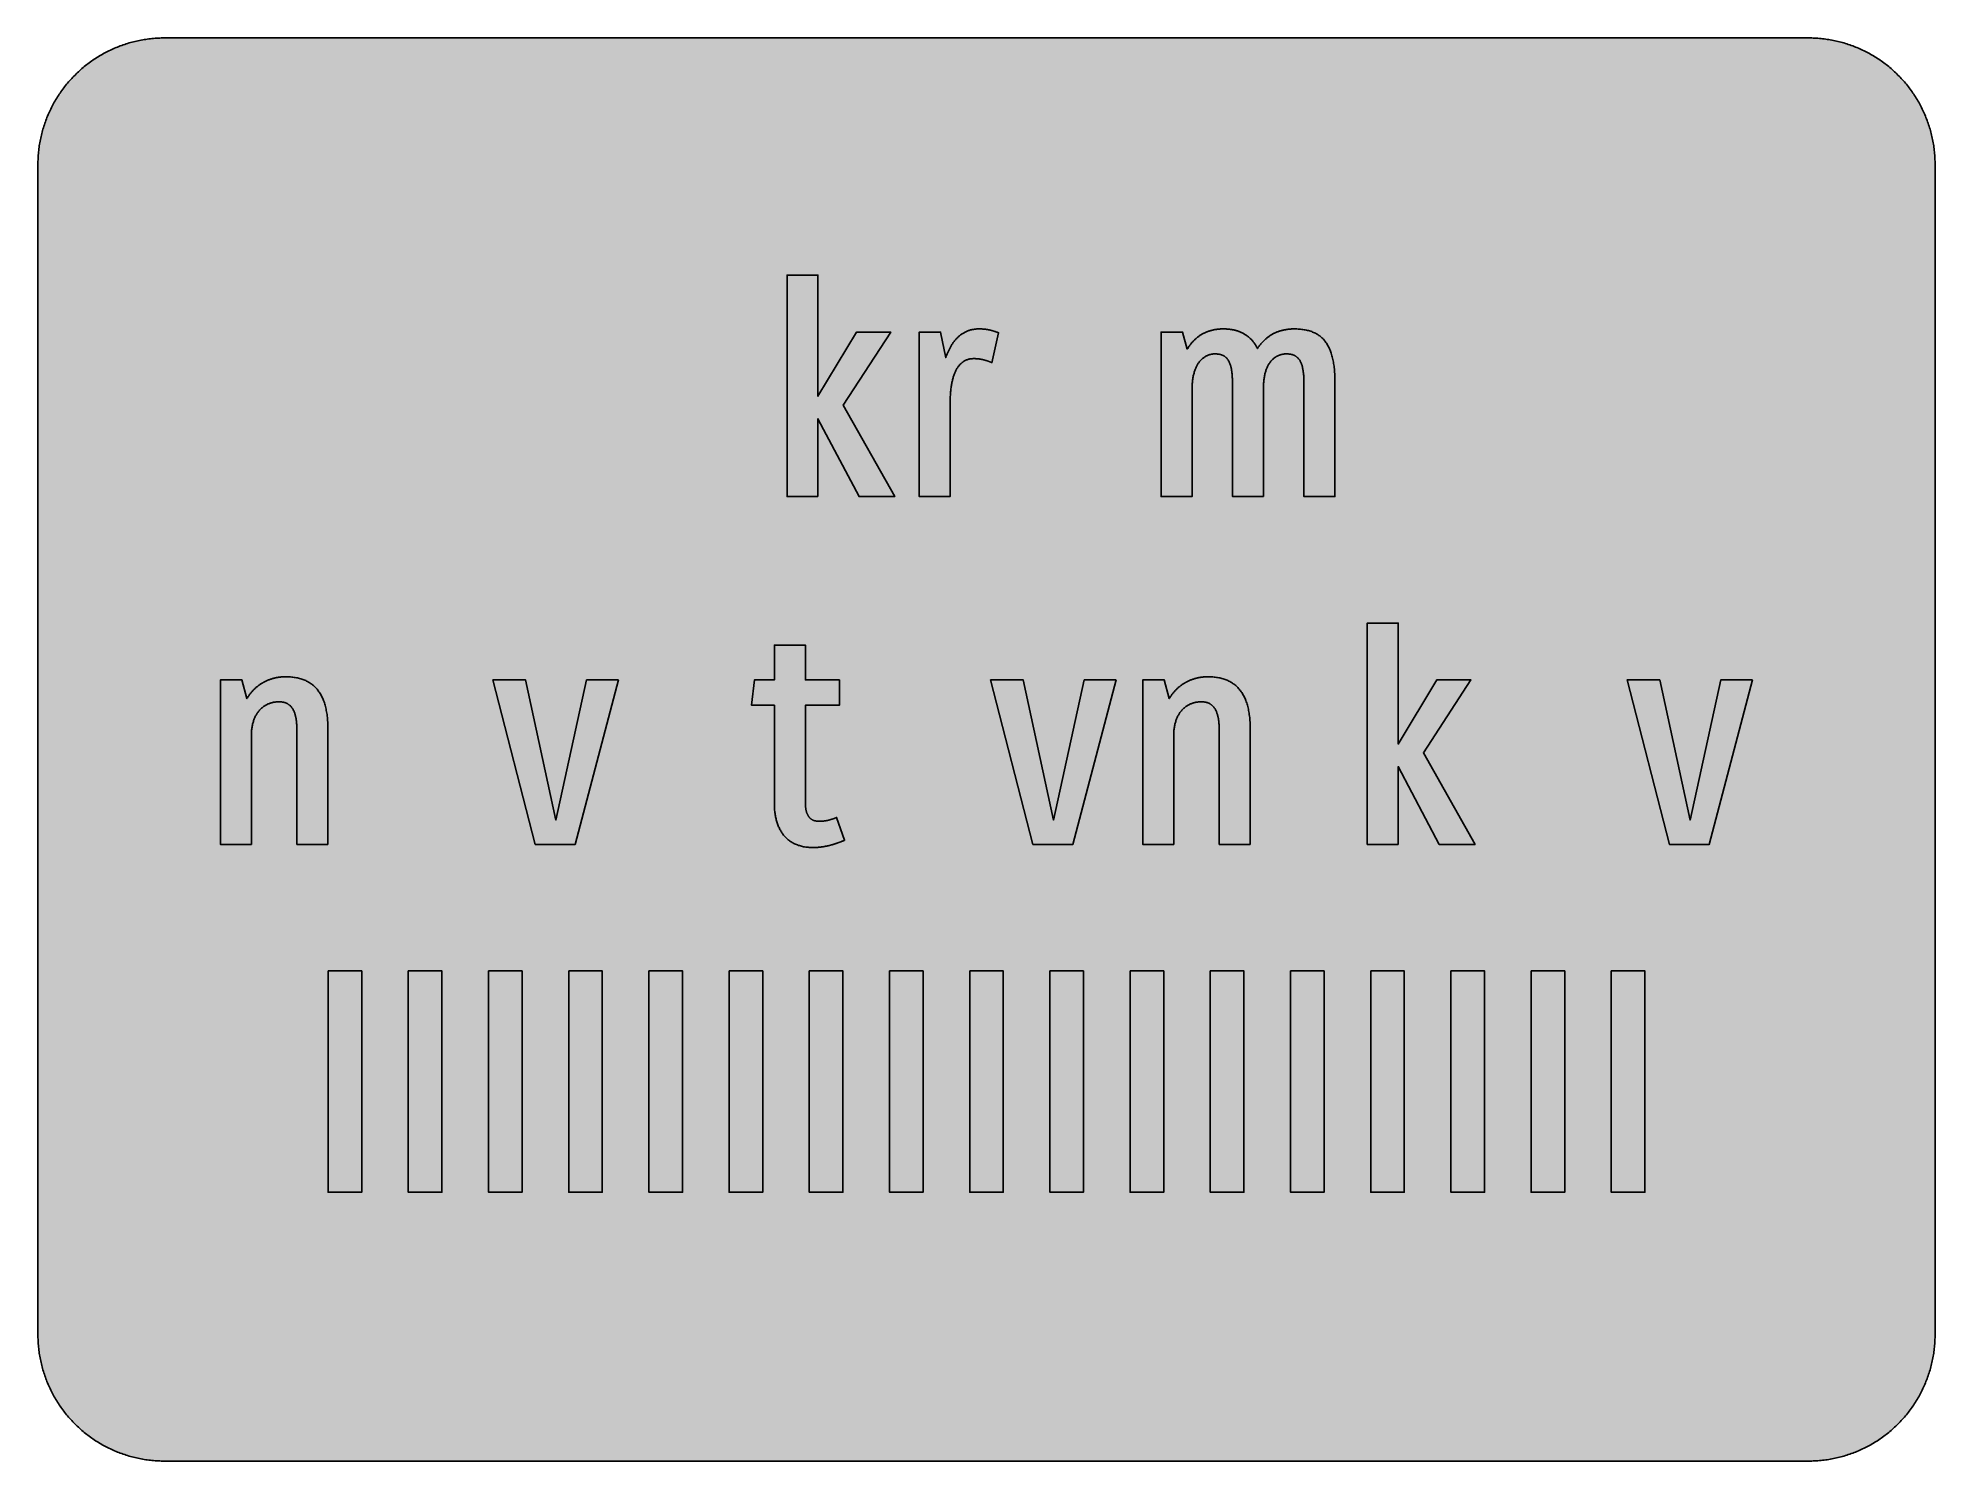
# Model space of a CAD drawing. Header units: millimetres. Extents: x 0 to 212, y 0 to 159.
import ezdxf

# ---------------------------------------------------------------- set-up
doc = ezdxf.new("R2010")
doc.units = ezdxf.units.MM

msp = doc.modelspace()

# ---------------------------------------------------------------- hatches: boundary and pattern name
for color, points in [(254, [(14.1633, 0.0536), (13.9878, 0.0533), (13.8125, 0.0559), (13.6373, 0.061), (13.462, 0.0686), (13.2893, 0.0787), (13.114, 0.0914), (12.9413, 0.1041), (12.7686, 0.1219), (12.5959, 0.1397), (12.4231, 0.16), (12.2504, 0.1829), (12.0777, 0.2057), (11.9075, 0.2337), (11.7373, 0.2616), (11.5672, 0.2921), (11.397, 0.3251), (11.2268, 0.3607), (11.0592, 0.3988), (10.8915, 0.4369), (10.7239, 0.4775), (10.5562, 0.5207), (10.3886, 0.5664), (10.2235, 0.6121), (10.0584, 0.6629), (9.8933, 0.7137), (9.7307, 0.7671), (9.5682, 0.8204), (9.4056, 0.8788), (9.2431, 0.9373), (9.083, 0.9982), (8.923, 1.0617), (8.763, 1.1252), (8.6055, 1.1938), (8.4455, 1.2624), (8.2906, 1.331), (8.1331, 1.4046), (7.9781, 1.4783), (7.8232, 1.5545), (7.6708, 1.6332), (7.5184, 1.7145), (7.366, 1.7958), (7.2161, 1.8796), (7.0663, 1.966), (6.919, 2.0523), (6.7716, 2.1438), (6.6243, 2.2352), (6.4795, 2.3266), (6.3348, 2.4232), (6.19, 2.5197), (6.0477, 2.6187), (5.908, 2.7178), (5.7683, 2.8194), (5.6286, 2.9235), (5.4915, 3.0302), (5.3543, 3.1369), (5.2197, 3.2461), (5.0851, 3.3579), (4.953, 3.4722), (4.8209, 3.5865), (4.6914, 3.7033), (4.5644, 3.8202), (4.4348, 3.9395), (4.3104, 4.0615), (4.1859, 4.1859), (4.0615, 4.3104), (3.9395, 4.4348), (3.8202, 4.5618), (3.7033, 4.6914), (3.5865, 4.8209), (3.4722, 4.953), (3.3579, 5.0851), (3.2487, 5.2197), (3.1369, 5.3543), (3.0302, 5.4915), (2.9235, 5.6286), (2.8194, 5.7683), (2.7178, 5.908), (2.6187, 6.0477), (2.5197, 6.19), (2.4232, 6.3348), (2.3266, 6.477), (2.2352, 6.6243), (2.1438, 6.7691), (2.0523, 6.919), (1.966, 7.0663), (1.8796, 7.2161), (1.7958, 7.366), (1.7145, 7.5184), (1.6332, 7.6708), (1.5545, 7.8232), (1.4783, 7.9781), (1.4046, 8.1331), (1.331, 8.2906), (1.2598, 8.4455), (1.1913, 8.603), (1.1252, 8.763), (1.0592, 8.923), (0.9982, 9.083), (0.9373, 9.2431), (0.8763, 9.4056), (0.8204, 9.5682), (0.7645, 9.7307), (0.7112, 9.8933), (0.6604, 10.0584), (0.6121, 10.2235), (0.5639, 10.3911), (0.5207, 10.5562), (0.4775, 10.7239), (0.4343, 10.8915), (0.3962, 11.0592), (0.3607, 11.2268), (0.3251, 11.397), (0.2921, 11.5672), (0.2616, 11.7373), (0.2311, 11.9075), (0.2057, 12.0802), (0.1803, 12.2504), (0.1575, 12.4231), (0.1372, 12.5959), (0.1194, 12.7686), (0.1041, 12.9413), (0.0889, 13.1166), (0.0787, 13.2893), (0.0686, 13.4645), (0.061, 13.6373), (0.0559, 13.8125), (0.0508, 13.9878), (0.0508, 14.163), (0.0522, 144.6925), (0.0508, 144.8664), (0.0559, 145.0416), (0.061, 145.2169), (0.0686, 145.3896), (0.0787, 145.5649), (0.0889, 145.7376), (0.1041, 145.9128), (0.1194, 146.0856), (0.1372, 146.2583), (0.1575, 146.431), (0.1803, 146.6037), (0.2057, 146.7739), (0.2311, 146.9466), (0.2616, 147.1168), (0.2921, 147.287), (0.3251, 147.4572), (0.3607, 147.6248), (0.3962, 147.795), (0.4343, 147.9626), (0.4775, 148.1303), (0.5207, 148.2979), (0.5639, 148.463), (0.6121, 148.6281), (0.6604, 148.7932), (0.7112, 148.9583), (0.7645, 149.1234), (0.8204, 149.286), (0.8763, 149.4485), (0.9373, 149.6111), (0.9982, 149.7711), (1.0592, 149.9311), (1.1252, 150.0911), (1.1913, 150.2486), (1.2598, 150.4061), (1.331, 150.5636), (1.4046, 150.7185), (1.4783, 150.876), (1.5545, 151.0284), (1.6332, 151.1833), (1.7145, 151.3357), (1.7958, 151.4856), (1.8796, 151.638), (1.966, 151.7879), (2.0523, 151.9352), (2.1438, 152.0825), (2.2352, 152.2298), (2.3266, 152.3746), (2.4232, 152.5194), (2.5197, 152.6616), (2.6187, 152.8039), (2.7178, 152.9461), (2.8194, 153.0858), (2.9235, 153.2255), (3.0302, 153.3627), (3.1369, 153.4973), (3.2487, 153.6344), (3.3579, 153.7665), (3.4722, 153.8986), (3.5865, 154.0307), (3.7033, 154.1602), (3.8202, 154.2898), (3.9395, 154.4168), (4.0615, 154.5438), (4.1859, 154.6682), (4.3104, 154.7901), (4.4348, 154.9121), (4.5644, 155.034), (4.6914, 155.1508), (4.8209, 155.2677), (4.953, 155.382), (5.0851, 155.4937), (5.2197, 155.6055), (5.3543, 155.7147), (5.4915, 155.8239), (5.6286, 155.9281), (5.7683, 156.0322), (5.908, 156.1338), (6.0477, 156.2354), (6.19, 156.3345), (6.3348, 156.431), (6.4795, 156.525), (6.6243, 156.6189), (6.7716, 156.7104), (6.919, 156.7993), (7.0663, 156.8882), (7.2161, 156.9745), (7.366, 157.0584), (7.5184, 157.1396), (7.6708, 157.2209), (7.8232, 157.2971), (7.9781, 157.3733), (8.1331, 157.4495), (8.2906, 157.5206), (8.4455, 157.5918), (8.6055, 157.6603), (8.763, 157.7289), (8.923, 157.7924), (9.083, 157.8559), (9.2431, 157.9169), (9.4056, 157.9753), (9.5682, 158.0337), (9.7307, 158.0871), (9.8933, 158.1404), (10.0584, 158.1912), (10.2235, 158.242), (10.3886, 158.2877), (10.5562, 158.3334), (10.7239, 158.3766), (10.8915, 158.4173), (11.0592, 158.4579), (11.2268, 158.4935), (11.397, 158.529), (11.5672, 158.562), (11.7373, 158.5925), (11.9075, 158.6205), (12.0777, 158.6484), (12.2504, 158.6713), (12.4231, 158.6941), (12.5959, 158.7144), (12.7686, 158.7322), (12.9413, 158.75), (13.114, 158.7627), (13.2893, 158.7754), (13.462, 158.7856), (13.6373, 158.7932), (13.8125, 158.7983), (13.9878, 158.8008), (14.163, 158.8033), (197.6078, 158.8036), (197.7822, 158.8008), (197.9574, 158.7983), (198.1327, 158.7932), (198.3054, 158.7856), (198.4807, 158.7754), (198.6534, 158.7627), (198.8287, 158.75), (199.0014, 158.7322), (199.1741, 158.7144), (199.3468, 158.6941), (199.5195, 158.6713), (199.6897, 158.6484), (199.8624, 158.6205), (200.0326, 158.5925), (200.2028, 158.562), (200.373, 158.529), (200.5432, 158.4935), (200.7108, 158.4579), (200.8784, 158.4173), (201.0461, 158.3766), (201.2137, 158.3334), (201.3788, 158.2877), (201.5465, 158.242), (201.7116, 158.1912), (201.8767, 158.1404), (202.0392, 158.0871), (202.2018, 158.0337), (202.3643, 157.9753), (202.5269, 157.9169), (202.6869, 157.8559), (202.8469, 157.7924), (203.007, 157.7289), (203.167, 157.6603), (203.3245, 157.5918), (203.4794, 157.5206), (203.6369, 157.4495), (203.7918, 157.3733), (203.9468, 157.2971), (204.0992, 157.2209), (204.2516, 157.1396), (204.404, 157.0584), (204.5538, 156.9745), (204.7037, 156.8882), (204.8535, 156.7993), (205.0009, 156.7104), (205.1456, 156.6189), (205.293, 156.525), (205.4352, 156.431), (205.58, 156.3345), (205.7222, 156.2354), (205.8619, 156.1338), (206.0016, 156.0322), (206.1413, 155.9281), (206.2785, 155.8239), (206.4156, 155.7147), (206.5503, 155.6055), (206.6849, 155.4937), (206.817, 155.382), (206.949, 155.2677), (207.0786, 155.1508), (207.2081, 155.034), (207.3351, 154.9121), (207.4596, 154.7901), (207.584, 154.6682), (207.7085, 154.5438), (207.8304, 154.4168), (207.9498, 154.2898), (208.0666, 154.1602), (208.1835, 154.0307), (208.2978, 153.8986), (208.4121, 153.7665), (208.5238, 153.6344), (208.6331, 153.4973), (208.7397, 153.3627), (208.8464, 153.2255), (208.9506, 153.0858), (209.0522, 152.9461), (209.1512, 152.8039), (209.2503, 152.6616), (209.3468, 152.5194), (209.4433, 152.3746), (209.5348, 152.2298), (209.6262, 152.0825), (209.7176, 151.9352), (209.804, 151.7879), (209.8904, 151.638), (209.9742, 151.4856), (210.0555, 151.3357), (210.1367, 151.1833), (210.2155, 151.0284), (210.2917, 150.876), (210.3653, 150.7185), (210.439, 150.5636), (210.5076, 150.4061), (210.5762, 150.2486), (210.6447, 150.0911), (210.7082, 149.9311), (210.7717, 149.7711), (210.8327, 149.6111), (210.8911, 149.4485), (210.9495, 149.286), (211.0029, 149.1234), (211.0562, 148.9583), (211.107, 148.7932), (211.1578, 148.6281), (211.2035, 148.463), (211.2493, 148.2979), (211.2924, 148.1303), (211.3331, 147.9626), (211.3712, 147.795), (211.4093, 147.6248), (211.4448, 147.4572), (211.4779, 147.287), (211.5083, 147.1168), (211.5363, 146.9466), (211.5642, 146.7739), (211.5871, 146.6037), (211.6099, 146.431), (211.6303, 146.2583), (211.648, 146.0856), (211.6658, 145.9128), (211.6785, 145.7376), (211.6912, 145.5649), (211.7014, 145.3896), (211.709, 145.2169), (211.7141, 145.0416), (211.7166, 144.8664), (211.7166, 144.6911), (211.7189, 14.1647), (211.7166, 13.9878), (211.7141, 13.8125), (211.709, 13.6373), (211.7014, 13.4645), (211.6912, 13.2893), (211.6785, 13.1166), (211.6658, 12.9413), (211.648, 12.7686), (211.6303, 12.5959), (211.6099, 12.4231), (211.5871, 12.2504), (211.5642, 12.0802), (211.5363, 11.9075), (211.5083, 11.7373), (211.4779, 11.5672), (211.4448, 11.397), (211.4093, 11.2268), (211.3712, 11.0592), (211.3331, 10.8915), (211.2924, 10.7239), (211.2493, 10.5562), (211.2035, 10.3911), (211.1578, 10.2235), (211.107, 10.0584), (211.0562, 9.8933), (211.0029, 9.7307), (210.9495, 9.5682), (210.8911, 9.4056), (210.8327, 9.2431), (210.7717, 9.083), (210.7082, 8.923), (210.6447, 8.763), (210.5762, 8.603), (210.5076, 8.4455), (210.439, 8.2906), (210.3653, 8.1331), (210.2917, 7.9781), (210.2155, 7.8232), (210.1367, 7.6708), (210.0555, 7.5184), (209.9742, 7.366), (209.8904, 7.2161), (209.804, 7.0663), (209.7176, 6.919), (209.6262, 6.7691), (209.5348, 6.6243), (209.4433, 6.477), (209.3468, 6.3348), (209.2503, 6.19), (209.1512, 6.0477), (209.0522, 5.908), (208.9506, 5.7683), (208.8464, 5.6286), (208.7397, 5.4915), (208.6331, 5.3543), (208.5238, 5.2197), (208.4121, 5.0851), (208.2978, 4.953), (208.1835, 4.8209), (208.0666, 4.6914), (207.9498, 4.5618), (207.8304, 4.4348), (207.7085, 4.3104), (207.584, 4.1859), (207.4596, 4.0615), (207.3351, 3.9395), (207.2081, 3.8202), (207.0786, 3.7033), (206.949, 3.5865), (206.817, 3.4722), (206.6849, 3.3579), (206.5503, 3.2461), (206.4156, 3.1369), (206.2785, 3.0302), (206.1413, 2.9235), (206.0016, 2.8194), (205.8619, 2.7178), (205.7222, 2.6187), (205.58, 2.5197), (205.4352, 2.4232), (205.293, 2.3266), (205.1456, 2.2352), (205.0009, 2.1438), (204.8535, 2.0523), (204.7037, 1.966), (204.5538, 1.8796), (204.404, 1.7958), (204.2516, 1.7145), (204.0992, 1.6332), (203.9468, 1.5545), (203.7918, 1.4783), (203.6369, 1.4046), (203.4794, 1.331), (203.3245, 1.2624), (203.167, 1.1938), (203.007, 1.1252), (202.8469, 1.0617), (202.6869, 0.9982), (202.5269, 0.9373), (202.3643, 0.8788), (202.2018, 0.8204), (202.0392, 0.7671), (201.8767, 0.7137), (201.7116, 0.6629), (201.5465, 0.6121), (201.3788, 0.5664), (201.2137, 0.5207), (201.0461, 0.4775), (200.8784, 0.4369), (200.7108, 0.3988), (200.5432, 0.3607), (200.373, 0.3251), (200.2028, 0.2921), (200.0326, 0.2616), (199.8624, 0.2337), (199.6897, 0.2057), (199.5195, 0.1829), (199.3468, 0.16), (199.1741, 0.1397), (199.0014, 0.1219), (198.8287, 0.1041), (198.6534, 0.0914), (198.4807, 0.0787), (198.3054, 0.0686), (198.1327, 0.061), (197.9574, 0.0559), (197.7822, 0.0533), (197.6069, 0.0533)]), (59, [(87.0839, 107.6508), (87.0839, 116.3281), (91.67, 107.6508), (95.655, 107.6508), (89.9061, 117.8454), (95.1978, 125.9939), (91.3874, 125.9939), (87.0839, 118.8335), (87.0839, 132.3439), (83.6263, 132.3439), (83.6263, 107.6508)]), (59, [(104.4744, 123.0309), (104.4981, 123.03), (104.5235, 123.03), (104.5489, 123.03), (104.5743, 123.03), (104.5997, 123.0274), (104.6251, 123.0274), (104.6505, 123.0274), (104.6759, 123.0249), (104.7039, 123.0249), (104.7293, 123.0224), (104.7572, 123.0224), (104.7826, 123.0198), (104.8106, 123.0198), (104.836, 123.0173), (104.8639, 123.0147), (104.8918, 123.0122), (104.9198, 123.0097), (104.9477, 123.0071), (104.9757, 123.0046), (105.0036, 123.002), (105.0315, 122.997), (105.062, 122.9944), (105.09, 122.9919), (105.1179, 122.9868), (105.1484, 122.9817), (105.1789, 122.9792), (105.2068, 122.9741), (105.2373, 122.969), (105.2678, 122.9639), (105.2982, 122.9589), (105.3287, 122.9512), (105.3592, 122.9462), (105.3922, 122.9385), (105.4227, 122.9335), (105.4532, 122.9258), (105.4862, 122.9182), (105.5167, 122.9106), (105.5497, 122.903), (105.5827, 122.8954), (105.6157, 122.8877), (105.6488, 122.8776), (105.6818, 122.87), (105.7148, 122.8598), (105.7504, 122.8496), (105.7834, 122.8395), (105.8189, 122.8293), (105.852, 122.8166), (105.8875, 122.8065), (105.9231, 122.7938), (105.9586, 122.7836), (105.9942, 122.7709), (106.0298, 122.7582), (106.0653, 122.743), (106.1034, 122.7303), (106.139, 122.7176), (106.1771, 122.7023), (106.2152, 122.6871), (106.2533, 122.6718), (106.2914, 122.6566), (106.3295, 122.6388), (106.3676, 122.6236), (106.4057, 122.6058), (106.4463, 122.588), (106.4844, 122.5702), (107.2265, 125.9233), (107.1931, 125.9332), (107.1601, 125.9459), (107.127, 125.9561), (107.094, 125.9688), (107.0635, 125.9789), (107.0305, 125.9891), (107, 125.9992), (106.967, 126.0119), (106.9365, 126.0221), (106.9061, 126.0323), (106.873, 126.0424), (106.8426, 126.0526), (106.8121, 126.0627), (106.7816, 126.0729), (106.7511, 126.0831), (106.7206, 126.0932), (106.6902, 126.1008), (106.6597, 126.111), (106.6292, 126.1212), (106.5987, 126.1288), (106.5682, 126.1389), (106.5378, 126.1466), (106.5073, 126.1567), (106.4768, 126.1643), (106.4463, 126.172), (106.4158, 126.1821), (106.3854, 126.1897), (106.3523, 126.1974), (106.3219, 126.205), (106.2914, 126.2126), (106.2609, 126.2202), (106.2279, 126.2253), (106.1974, 126.2329), (106.1644, 126.2405), (106.1339, 126.2456), (106.1009, 126.2532), (106.0704, 126.2583), (106.0374, 126.2659), (106.0044, 126.271), (105.9713, 126.2761), (105.9383, 126.2812), (105.9053, 126.2863), (105.8723, 126.2913), (105.8367, 126.2964), (105.8037, 126.3015), (105.7681, 126.3066), (105.7326, 126.3091), (105.697, 126.3142), (105.6615, 126.3167), (105.6259, 126.3218), (105.5903, 126.3244), (105.5522, 126.3269), (105.5141, 126.3294), (105.4786, 126.332), (105.4405, 126.3345), (105.3998, 126.3371), (105.3617, 126.3396), (105.3211, 126.3396), (105.283, 126.3421), (105.2424, 126.3421), (105.2017, 126.3447), (105.1585, 126.3447), (105.1179, 126.3447), (105.0747, 126.3447), (104.9807, 126.3447), (104.8893, 126.3421), (104.7979, 126.3371), (104.7064, 126.3294), (104.6201, 126.3193), (104.5312, 126.3091), (104.4473, 126.2964), (104.361, 126.2812), (104.2797, 126.2634), (104.1959, 126.2456), (104.1171, 126.2253), (104.0359, 126.2024), (103.9571, 126.1796), (103.8809, 126.1542), (103.8047, 126.1262), (103.7311, 126.0958), (103.6574, 126.0653), (103.5837, 126.0348), (103.5126, 125.9992), (103.444, 125.9637), (103.3755, 125.9256), (103.3069, 125.8875), (103.2408, 125.8468), (103.1748, 125.8037), (103.1088, 125.7605), (103.0453, 125.7148), (102.9843, 125.669), (102.9233, 125.6208), (102.8624, 125.5725), (102.804, 125.5217), (102.7455, 125.4684), (102.6871, 125.415), (102.6312, 125.3617), (102.5754, 125.3058), (102.522, 125.2474), (102.4687, 125.189), (102.4179, 125.128), (102.3671, 125.0671), (102.3163, 125.0061), (102.2655, 124.9426), (102.2172, 124.8766), (102.169, 124.8131), (102.1232, 124.7445), (102.0775, 124.6784), (102.0318, 124.6099), (101.9886, 124.5387), (101.9454, 124.4676), (101.9048, 124.3965), (101.8616, 124.3228), (101.821, 124.2492), (101.7829, 124.1755), (101.7422, 124.0993), (101.7041, 124.0231), (101.666, 123.9469), (101.6305, 123.8682), (101.5949, 123.7894), (101.5594, 123.7107), (101.5263, 123.632), (101.4908, 123.5507), (101.4578, 123.4694), (101.4273, 123.3856), (101.3943, 123.3043), (101.3638, 123.2205), (101.3333, 123.1367), (100.7703, 125.9939), (98.3728, 125.9939), (98.3728, 107.6508), (101.8286, 107.6508), (101.8286, 118.0218), (101.8286, 118.1557), (101.8286, 118.2903), (101.8311, 118.4224), (101.8362, 118.5545), (101.8413, 118.684), (101.8464, 118.8136), (101.854, 118.9406), (101.8616, 119.065), (101.8718, 119.192), (101.8819, 119.314), (101.8921, 119.4359), (101.9048, 119.5578), (101.92, 119.6746), (101.9353, 119.794), (101.9505, 119.9083), (101.9683, 120.0226), (101.9861, 120.1369), (102.0064, 120.2461), (102.0267, 120.3554), (102.0496, 120.4646), (102.075, 120.5687), (102.0978, 120.6729), (102.1258, 120.777), (102.1537, 120.8761), (102.1817, 120.9751), (102.2121, 121.0716), (102.2426, 121.1656), (102.2756, 121.2596), (102.3112, 121.351), (102.3468, 121.4374), (102.3849, 121.5263), (102.423, 121.6101), (102.4636, 121.6914), (102.5042, 121.7727), (102.5474, 121.8514), (102.5906, 121.9276), (102.6363, 122.0013), (102.6846, 122.0724), (102.7328, 122.141), (102.7836, 122.207), (102.8344, 122.2705), (102.8878, 122.334), (102.9437, 122.3924), (102.9995, 122.4509), (103.058, 122.5042), (103.1164, 122.5575), (103.1773, 122.6058), (103.2408, 122.6541), (103.3043, 122.6972), (103.3704, 122.7404), (103.439, 122.7785), (103.5075, 122.8141), (103.5787, 122.8496), (103.6523, 122.8801), (103.726, 122.9081), (103.8022, 122.9335), (103.8809, 122.9563), (103.9597, 122.9741), (104.0409, 122.9919), (104.1248, 123.0046), (104.2086, 123.0147), (104.2949, 123.0224), (104.3838, 123.0274), (104.4727, 123.03)]), (59, [(136.7896, 107.6508), (136.7896, 119.7497), (136.7892, 119.888), (136.7917, 120.0252), (136.7968, 120.1598), (136.8044, 120.2919), (136.8146, 120.4189), (136.8247, 120.5433), (136.84, 120.6652), (136.8552, 120.7846), (136.8704, 120.8989), (136.8908, 121.0107), (136.9111, 121.1199), (136.9314, 121.2266), (136.9568, 121.3307), (136.9822, 121.4323), (137.0076, 121.5288), (137.0355, 121.6228), (137.066, 121.7168), (137.0965, 121.8057), (137.1295, 121.8921), (137.1651, 121.9759), (137.2006, 122.0572), (137.2362, 122.1384), (137.2743, 122.2146), (137.3124, 122.2883), (137.353, 122.3594), (137.3937, 122.428), (137.4369, 122.494), (137.48, 122.5575), (137.5232, 122.621), (137.5689, 122.6795), (137.6147, 122.7379), (137.6604, 122.7912), (137.7086, 122.8446), (137.7569, 122.8954), (137.8052, 122.9436), (137.856, 122.9893), (137.9068, 123.0325), (137.9576, 123.0757), (138.0084, 123.1163), (138.0592, 123.1544), (138.1125, 123.19), (138.1633, 123.223), (138.2166, 123.256), (138.27, 123.2865), (138.3233, 123.3145), (138.3767, 123.3424), (138.43, 123.3678), (138.4859, 123.3907), (138.5392, 123.411), (138.5926, 123.4313), (138.6459, 123.4491), (138.7018, 123.4669), (138.7551, 123.4821), (138.8085, 123.4973), (138.8618, 123.5075), (138.9151, 123.5202), (138.9685, 123.5278), (139.0218, 123.538), (139.0726, 123.5431), (139.126, 123.5481), (139.1768, 123.5532), (139.2276, 123.5558), (139.2784, 123.5583), (139.3292, 123.5583), (139.3876, 123.5583), (139.4485, 123.5558), (139.507, 123.5532), (139.5654, 123.5507), (139.6213, 123.5456), (139.6771, 123.5405), (139.733, 123.5329), (139.7864, 123.5253), (139.8397, 123.5151), (139.893, 123.505), (139.9438, 123.4923), (139.9946, 123.4796), (140.0454, 123.4643), (140.0937, 123.4491), (140.1394, 123.4313), (140.1877, 123.4135), (140.2334, 123.3932), (140.2766, 123.3703), (140.3223, 123.3475), (140.3655, 123.3221), (140.4061, 123.2967), (140.4468, 123.2687), (140.4874, 123.2383), (140.5255, 123.2078), (140.5636, 123.1748), (140.6017, 123.1392), (140.6373, 123.1036), (140.6728, 123.0655), (140.7084, 123.0249), (140.7414, 122.9817), (140.7744, 122.9385), (140.8049, 122.8928), (140.8354, 122.8446), (140.8659, 122.7963), (140.8938, 122.7455), (140.9217, 122.6896), (140.9471, 122.6337), (140.9725, 122.5779), (140.9979, 122.5169), (141.0208, 122.4559), (141.0437, 122.3899), (141.0665, 122.3239), (141.0868, 122.2553), (141.1072, 122.1842), (141.1275, 122.1105), (141.1453, 122.0368), (141.1605, 121.9581), (141.1783, 121.8768), (141.1935, 121.7955), (141.2062, 121.7092), (141.2189, 121.6228), (141.2316, 121.5314), (141.2443, 121.4399), (141.2545, 121.3434), (141.2621, 121.2469), (141.2723, 121.1453), (141.2799, 121.0412), (141.285, 120.937), (141.29, 120.8278), (141.2951, 120.716), (141.2977, 120.6017), (141.3002, 120.4849), (141.3027, 120.3655), (141.3027, 120.2436), (141.3041, 107.6508), (144.7617, 107.6508), (144.7617, 120.421), (144.7597, 120.6119), (144.7571, 120.7999), (144.7521, 120.9853), (144.7444, 121.1656), (144.7368, 121.3434), (144.7241, 121.5187), (144.7114, 121.6914), (144.6962, 121.859), (144.6784, 122.0241), (144.6606, 122.1867), (144.6378, 122.3442), (144.6149, 122.4991), (144.5895, 122.6515), (144.5616, 122.7988), (144.5336, 122.9436), (144.5006, 123.0859), (144.4676, 123.2256), (144.4295, 123.3602), (144.3914, 123.4948), (144.3507, 123.6218), (144.3076, 123.7488), (144.2644, 123.8707), (144.2161, 123.9926), (144.1679, 124.1095), (144.1145, 124.2212), (144.0612, 124.333), (144.0053, 124.4397), (143.9469, 124.5438), (143.8859, 124.6454), (143.8224, 124.7419), (143.7564, 124.8385), (143.6878, 124.9299), (143.6192, 125.0188), (143.5456, 125.1052), (143.4719, 125.189), (143.3932, 125.2677), (143.3144, 125.3465), (143.2306, 125.4201), (143.1468, 125.4912), (143.0604, 125.5598), (142.9715, 125.6233), (142.8775, 125.6868), (142.7836, 125.7452), (142.687, 125.8011), (142.588, 125.857), (142.4864, 125.9078), (142.3822, 125.9535), (142.2756, 125.9992), (142.1663, 126.0424), (142.0546, 126.0805), (141.9377, 126.1186), (141.8209, 126.1516), (141.7015, 126.1821), (141.5796, 126.2126), (141.4551, 126.238), (141.3281, 126.2609), (141.1961, 126.2812), (141.064, 126.2964), (140.9294, 126.3117), (140.7897, 126.3244), (140.65, 126.3345), (140.5052, 126.3396), (140.3579, 126.3447), (140.2105, 126.3447), (140.1318, 126.3447), (140.0556, 126.3447), (139.9794, 126.3421), (139.9007, 126.3371), (139.8245, 126.332), (139.7483, 126.3269), (139.6746, 126.3218), (139.5984, 126.3142), (139.5247, 126.304), (139.4485, 126.2964), (139.3749, 126.2863), (139.3012, 126.2736), (139.2276, 126.2609), (139.1539, 126.2482), (139.0828, 126.2329), (139.0091, 126.2177), (138.938, 126.1999), (138.8669, 126.1821), (138.7958, 126.1643), (138.7246, 126.144), (138.6561, 126.1237), (138.5849, 126.1008), (138.5164, 126.078), (138.4478, 126.0526), (138.3792, 126.0272), (138.3106, 126.0018), (138.242, 125.9738), (138.176, 125.9459), (138.11, 125.9154), (138.0439, 125.8849), (137.9779, 125.8545), (137.9118, 125.8214), (137.8483, 125.7859), (137.7848, 125.7503), (137.7213, 125.7148), (137.6578, 125.6767), (137.5943, 125.6386), (137.5334, 125.6005), (137.4699, 125.5598), (137.4089, 125.5166), (137.348, 125.4735), (137.2895, 125.4303), (137.2286, 125.3846), (137.1702, 125.3388), (137.1117, 125.2906), (137.0559, 125.2423), (136.9974, 125.1915), (136.9416, 125.1407), (136.8857, 125.0874), (136.8298, 125.034), (136.7739, 124.9782), (136.7206, 124.9223), (136.6672, 124.8664), (136.6139, 124.808), (136.5606, 124.7496), (136.5098, 124.6886), (136.459, 124.6251), (136.4082, 124.5616), (136.3574, 124.4981), (136.3091, 124.4321), (136.2608, 124.366), (136.2126, 124.2974), (136.1643, 124.2289), (136.1186, 124.1577), (136.083, 124.2263), (136.0475, 124.2949), (136.0119, 124.3609), (135.9738, 124.427), (135.9357, 124.4905), (135.8951, 124.554), (135.857, 124.6175), (135.8163, 124.6784), (135.7732, 124.7369), (135.7325, 124.7978), (135.6893, 124.8537), (135.6462, 124.9096), (135.6004, 124.9655), (135.5547, 125.0213), (135.509, 125.0747), (135.4633, 125.1255), (135.415, 125.1763), (135.3668, 125.2271), (135.3185, 125.2753), (135.2677, 125.3236), (135.2169, 125.3693), (135.1661, 125.415), (135.1128, 125.4582), (135.0594, 125.5014), (135.0061, 125.5446), (134.9502, 125.5852), (134.8943, 125.6259), (134.8384, 125.664), (134.7826, 125.7021), (134.7241, 125.7376), (134.6657, 125.7732), (134.6048, 125.8087), (134.5438, 125.8418), (134.4828, 125.8748), (134.4219, 125.9053), (134.3584, 125.9357), (134.2949, 125.9637), (134.2314, 125.9916), (134.1653, 126.0196), (134.0993, 126.045), (134.0333, 126.0678), (133.9647, 126.0932), (133.8961, 126.1161), (133.8275, 126.1364), (133.7589, 126.1567), (133.6878, 126.177), (133.6142, 126.1948), (133.543, 126.2126), (133.4694, 126.2278), (133.3957, 126.2431), (133.3195, 126.2583), (133.2459, 126.271), (133.1671, 126.2837), (133.0909, 126.2939), (133.0122, 126.304), (132.9334, 126.3117), (132.8547, 126.3193), (132.7734, 126.3269), (132.6921, 126.332), (132.6109, 126.3371), (132.527, 126.3396), (132.4432, 126.3421), (132.3569, 126.3447), (132.273, 126.3447), (132.1994, 126.3447), (132.1283, 126.3447), (132.0546, 126.3421), (131.9835, 126.3371), (131.9098, 126.3345), (131.8387, 126.3294), (131.7676, 126.3218), (131.6939, 126.3142), (131.6228, 126.3066), (131.5517, 126.2964), (131.4806, 126.2863), (131.4094, 126.2761), (131.3383, 126.2634), (131.2697, 126.2507), (131.1986, 126.2355), (131.13, 126.2202), (131.0589, 126.205), (130.9903, 126.1872), (130.9218, 126.1694), (130.8532, 126.1491), (130.7846, 126.1288), (130.716, 126.1059), (130.6474, 126.0831), (130.5814, 126.0602), (130.5128, 126.0348), (130.4468, 126.0069), (130.3807, 125.9815), (130.3147, 125.951), (130.2487, 125.923), (130.1852, 125.89), (130.1191, 125.8595), (130.0556, 125.8265), (129.9921, 125.791), (129.9286, 125.7554), (129.8651, 125.7173), (129.8016, 125.6792), (129.7407, 125.6411), (129.6797, 125.6005), (129.6187, 125.5598), (129.5578, 125.5166), (129.4968, 125.4709), (129.4384, 125.4252), (129.38, 125.3795), (129.3216, 125.3312), (129.2631, 125.2804), (129.2047, 125.2296), (129.1488, 125.1788), (129.093, 125.1255), (129.0371, 125.0721), (128.9837, 125.0163), (128.9279, 124.9578), (128.8745, 124.8994), (128.8212, 124.8385), (128.7704, 124.7775), (128.717, 124.714), (128.6662, 124.6505), (128.618, 124.5845), (128.5672, 124.5184), (128.5189, 124.4498), (128.4707, 124.3813), (128.4224, 124.3101), (128.3767, 124.2365), (128.331, 124.1628), (128.2852, 124.0892), (127.7578, 125.9939), (125.3603, 125.9939), (125.3603, 107.6508), (128.8161, 107.6508), (128.8161, 119.5391), (128.8161, 119.6873), (128.8186, 119.8321), (128.8237, 119.9744), (128.8313, 120.1115), (128.8415, 120.2461), (128.8542, 120.3782), (128.8669, 120.5078), (128.8821, 120.6322), (128.8999, 120.7541), (128.9177, 120.8735), (128.938, 120.9878), (128.9609, 121.0996), (128.9863, 121.2088), (129.0117, 121.3155), (129.0396, 121.4196), (129.0676, 121.5212), (129.098, 121.6177), (129.1311, 121.7117), (129.1641, 121.8032), (129.1971, 121.8921), (129.2327, 121.9784), (129.2708, 122.0622), (129.3089, 122.1435), (129.3495, 122.2197), (129.3901, 122.2959), (129.4308, 122.3696), (129.474, 122.4382), (129.5171, 122.5067), (129.5629, 122.5702), (129.6086, 122.6337), (129.6543, 122.6947), (129.7026, 122.7506), (129.7483, 122.8065), (129.7991, 122.8598), (129.8473, 122.9106), (129.8981, 122.9589), (129.9489, 123.0071), (129.9997, 123.0503), (130.0505, 123.0935), (130.1013, 123.1316), (130.1547, 123.1697), (130.208, 123.2078), (130.2588, 123.2408), (130.3122, 123.2738), (130.3655, 123.3018), (130.4188, 123.3297), (130.4722, 123.3576), (130.5281, 123.383), (130.5814, 123.4034), (130.6347, 123.4262), (130.6881, 123.444), (130.7414, 123.4618), (130.7948, 123.4796), (130.8481, 123.4923), (130.9014, 123.505), (130.9522, 123.5177), (131.0056, 123.5278), (131.0564, 123.5354), (131.1072, 123.5431), (131.158, 123.5481), (131.2088, 123.5532), (131.2596, 123.5558), (131.3078, 123.5583), (131.3561, 123.5583), (131.4171, 123.5583), (131.4755, 123.5558), (131.5364, 123.5532), (131.5923, 123.5507), (131.6507, 123.5456), (131.7066, 123.5405), (131.7625, 123.5329), (131.8158, 123.5253), (131.8692, 123.5151), (131.9225, 123.505), (131.9733, 123.4923), (132.0241, 123.4796), (132.0724, 123.4643), (132.1206, 123.4491), (132.1689, 123.4313), (132.2146, 123.4135), (132.2603, 123.3932), (132.3061, 123.3703), (132.3492, 123.3475), (132.3924, 123.3221), (132.4356, 123.2967), (132.4762, 123.2687), (132.5143, 123.2383), (132.555, 123.2078), (132.5931, 123.1748), (132.6286, 123.1392), (132.6667, 123.1036), (132.7023, 123.0655), (132.7353, 123.0249), (132.7683, 122.9817), (132.8014, 122.9385), (132.8318, 122.8928), (132.8623, 122.8446), (132.8928, 122.7963), (132.9207, 122.7455), (132.9487, 122.6896), (132.9766, 122.6337), (133.002, 122.5779), (133.0274, 122.5169), (133.0503, 122.4559), (133.0731, 122.3899), (133.096, 122.3239), (133.1163, 122.2553), (133.1366, 122.1842), (133.1544, 122.1105), (133.1722, 122.0368), (133.19, 121.9581), (133.2052, 121.8768), (133.2205, 121.7955), (133.2357, 121.7092), (133.2484, 121.6228), (133.2611, 121.5314), (133.2713, 121.4399), (133.2814, 121.3434), (133.2916, 121.2469), (133.2992, 121.1453), (133.3068, 121.0412), (133.3119, 120.937), (133.3195, 120.8278), (133.3221, 120.716), (133.3271, 120.6017), (133.3297, 120.4849), (133.3297, 120.3655), (133.3297, 120.2436), (133.332, 107.6508)]), (59, [(151.8186, 68.8453), (151.8186, 77.5226), (156.4047, 68.8453), (160.3897, 68.8453), (154.6408, 79.0399), (159.9325, 87.1883), (156.1222, 87.1883), (151.8186, 80.028), (151.8186, 93.5383), (148.361, 93.5383), (148.361, 68.8453)]), (59, [(82.2152, 73.4314), (82.2147, 73.2968), (82.2173, 73.1647), (82.2223, 73.0326), (82.23, 72.9031), (82.2376, 72.7761), (82.2477, 72.6491), (82.2604, 72.5221), (82.2757, 72.3976), (82.2935, 72.2732), (82.3112, 72.1512), (82.3316, 72.0319), (82.3544, 71.9125), (82.3798, 71.7956), (82.4052, 71.6788), (82.4332, 71.5645), (82.4636, 71.4527), (82.4967, 71.341), (82.5322, 71.2318), (82.5703, 71.1251), (82.6084, 71.0184), (82.6491, 70.9143), (82.6922, 70.8101), (82.738, 70.7111), (82.7862, 70.612), (82.8345, 70.5155), (82.8853, 70.419), (82.9386, 70.325), (82.997, 70.2335), (83.0529, 70.1446), (83.1139, 70.0583), (83.1774, 69.9719), (83.2409, 69.8881), (83.3069, 69.8068), (83.378, 69.7281), (83.4492, 69.6519), (83.5228, 69.5757), (83.5965, 69.5046), (83.6752, 69.4334), (83.7565, 69.3649), (83.8378, 69.3014), (83.9216, 69.2379), (84.0105, 69.1769), (84.0994, 69.1185), (84.1908, 69.0601), (84.2848, 69.0067), (84.3813, 68.9559), (84.4804, 68.9077), (84.5795, 68.8619), (84.6836, 68.8162), (84.7877, 68.7756), (84.897, 68.7375), (85.0062, 68.7019), (85.1205, 68.6689), (85.2348, 68.6384), (85.3516, 68.6105), (85.471, 68.5851), (85.5929, 68.5648), (85.7174, 68.5444), (85.8444, 68.5292), (85.9739, 68.5165), (86.106, 68.5038), (86.2406, 68.4962), (86.3778, 68.4936), (86.5175, 68.4911), (86.5734, 68.4911), (86.6292, 68.4911), (86.6851, 68.4936), (86.741, 68.4962), (86.7969, 68.4962), (86.8528, 68.4987), (86.9086, 68.5013), (86.9645, 68.5063), (87.0204, 68.5089), (87.0763, 68.514), (87.1322, 68.519), (87.188, 68.5241), (87.2439, 68.5292), (87.2998, 68.5343), (87.3557, 68.5419), (87.4116, 68.5495), (87.4649, 68.5546), (87.5208, 68.5622), (87.5767, 68.5724), (87.6325, 68.58), (87.6884, 68.5876), (87.7418, 68.5978), (87.7976, 68.6079), (87.8535, 68.6181), (87.9094, 68.6283), (87.9627, 68.6384), (88.0186, 68.6486), (88.0745, 68.6613), (88.1304, 68.674), (88.1837, 68.6867), (88.2396, 68.6994), (88.2929, 68.7121), (88.3488, 68.7248), (88.4047, 68.7375), (88.458, 68.7527), (88.5139, 68.768), (88.5698, 68.7807), (88.6231, 68.7959), (88.679, 68.8111), (88.7324, 68.8289), (88.7882, 68.8442), (88.8441, 68.8619), (88.8975, 68.8772), (88.9533, 68.895), (89.0067, 68.9127), (89.0626, 68.9305), (89.1159, 68.9483), (89.1718, 68.9661), (89.2251, 68.9864), (89.281, 69.0042), (89.3343, 69.0245), (89.3902, 69.0423), (89.4436, 69.0626), (89.4994, 69.0829), (89.5528, 69.1032), (89.6087, 69.1236), (89.662, 69.1464), (89.7179, 69.1667), (89.7712, 69.1896), (89.8271, 69.2099), (89.8804, 69.2328), (89.9363, 69.2556), (89.9897, 69.2785), (90.0455, 69.3014), (89.1646, 71.8439), (89.1261, 71.8287), (89.088, 71.8134), (89.0499, 71.7982), (89.0143, 71.7855), (88.9787, 71.7728), (88.9432, 71.7575), (88.9076, 71.7448), (88.8721, 71.7321), (88.8365, 71.7194), (88.8009, 71.7093), (88.7679, 71.6966), (88.7349, 71.6839), (88.7019, 71.6737), (88.6663, 71.6636), (88.6358, 71.6534), (88.6028, 71.6407), (88.5698, 71.6305), (88.5368, 71.6229), (88.5063, 71.6128), (88.4733, 71.6026), (88.4428, 71.595), (88.4123, 71.5848), (88.3818, 71.5772), (88.3514, 71.567), (88.3209, 71.5594), (88.2904, 71.5518), (88.2599, 71.5442), (88.2294, 71.5366), (88.2015, 71.5315), (88.171, 71.5239), (88.1431, 71.5162), (88.1126, 71.5112), (88.0847, 71.5035), (88.0567, 71.4985), (88.0262, 71.4934), (87.9983, 71.4883), (87.9704, 71.4832), (87.9424, 71.4781), (87.9145, 71.4731), (87.8865, 71.468), (87.8586, 71.4629), (87.8307, 71.4604), (87.8027, 71.4553), (87.7748, 71.4527), (87.7468, 71.4477), (87.7189, 71.4451), (87.6935, 71.4426), (87.6656, 71.44), (87.6376, 71.4375), (87.6097, 71.435), (87.5817, 71.4324), (87.5563, 71.4299), (87.5284, 71.4273), (87.5005, 71.4248), (87.4725, 71.4248), (87.4446, 71.4223), (87.4166, 71.4223), (87.3912, 71.4197), (87.3633, 71.4197), (87.3354, 71.4197), (87.3074, 71.4197), (87.2795, 71.4172), (87.2515, 71.4172), (87.2236, 71.4172), (87.1703, 71.4172), (87.1195, 71.4197), (87.0687, 71.4223), (87.0204, 71.4273), (86.9721, 71.4324), (86.9239, 71.4375), (86.8782, 71.4451), (86.8324, 71.4527), (86.7893, 71.4629), (86.7435, 71.4731), (86.7029, 71.4858), (86.6597, 71.4985), (86.6191, 71.5137), (86.581, 71.5264), (86.5429, 71.5442), (86.5048, 71.562), (86.4667, 71.5797), (86.4311, 71.5975), (86.3981, 71.6178), (86.3625, 71.6407), (86.3295, 71.6636), (86.299, 71.6864), (86.266, 71.7118), (86.2355, 71.7372), (86.2076, 71.7626), (86.1771, 71.7906), (86.1492, 71.8185), (86.1238, 71.849), (86.0984, 71.8795), (86.073, 71.9125), (86.0476, 71.9455), (86.0247, 71.9785), (86.0019, 72.0141), (85.979, 72.0496), (85.9587, 72.0852), (85.9384, 72.1233), (85.918, 72.1639), (85.9003, 72.202), (85.8825, 72.2427), (85.8647, 72.2859), (85.8495, 72.329), (85.8317, 72.3722), (85.819, 72.4154), (85.8037, 72.4611), (85.791, 72.5094), (85.7783, 72.5551), (85.7656, 72.6034), (85.7555, 72.6542), (85.7453, 72.705), (85.7352, 72.7558), (85.725, 72.8091), (85.7174, 72.8624), (85.7098, 72.9158), (85.7047, 72.9717), (85.6971, 73.0275), (85.692, 73.0834), (85.6869, 73.1418), (85.6818, 73.2003), (85.6793, 73.2587), (85.6767, 73.3196), (85.6742, 73.3806), (85.6717, 73.4441), (85.6717, 73.5076), (85.6717, 73.5711), (85.6728, 84.3675), (89.4814, 84.3675), (89.4814, 87.1883), (85.6728, 87.1883), (85.6728, 91.0689), (82.2152, 91.0689), (82.2152, 87.1883), (79.9924, 87.1883), (79.6756, 84.3675), (82.2152, 84.3675)]), (59, [(32.4033, 68.8453), (32.4033, 81.7559), (32.4002, 81.9404), (32.3977, 82.1258), (32.3901, 82.3062), (32.3825, 82.4814), (32.3723, 82.6567), (32.3596, 82.8269), (32.3418, 82.9945), (32.324, 83.1571), (32.3037, 83.3196), (32.2809, 83.4771), (32.2555, 83.632), (32.2275, 83.7819), (32.1996, 83.9292), (32.1666, 84.0765), (32.131, 84.2162), (32.0954, 84.3559), (32.0548, 84.4906), (32.0142, 84.6226), (31.971, 84.7522), (31.9227, 84.8792), (31.8745, 85.0011), (31.8237, 85.123), (31.7703, 85.2399), (31.7144, 85.3542), (31.6586, 85.4634), (31.5976, 85.5726), (31.5341, 85.6767), (31.4706, 85.7783), (31.402, 85.8774), (31.3334, 85.9739), (31.2623, 86.0654), (31.1887, 86.1568), (31.1125, 86.2432), (31.0337, 86.327), (30.955, 86.4083), (30.8712, 86.487), (30.7873, 86.5607), (30.6984, 86.6343), (30.6095, 86.7029), (30.5181, 86.7689), (30.4241, 86.835), (30.3276, 86.8959), (30.2311, 86.9518), (30.1295, 87.0077), (30.0279, 87.061), (29.9237, 87.1093), (29.8171, 87.1576), (29.7078, 87.2007), (29.5961, 87.2439), (29.4818, 87.282), (29.3675, 87.3176), (29.2506, 87.3506), (29.1287, 87.3811), (29.0093, 87.409), (28.8849, 87.4344), (28.7579, 87.4573), (28.6309, 87.4751), (28.4988, 87.4928), (28.3667, 87.5081), (28.2321, 87.5182), (28.0949, 87.5284), (27.9578, 87.5335), (27.8155, 87.5386), (27.6733, 87.5386), (27.5946, 87.5386), (27.5158, 87.5386), (27.4371, 87.536), (27.3583, 87.5309), (27.2796, 87.5259), (27.2009, 87.5208), (27.1221, 87.5132), (27.0434, 87.5055), (26.9672, 87.4954), (26.8884, 87.4852), (26.8122, 87.4725), (26.736, 87.4598), (26.6598, 87.4471), (26.5811, 87.4319), (26.5074, 87.4141), (26.4312, 87.3989), (26.355, 87.3785), (26.2814, 87.3582), (26.2052, 87.3379), (26.1315, 87.3176), (26.0579, 87.2922), (25.9842, 87.2693), (25.9105, 87.2439), (25.8369, 87.216), (25.7658, 87.188), (25.6921, 87.1601), (25.621, 87.1296), (25.5499, 87.0966), (25.4787, 87.0636), (25.4102, 87.0306), (25.339, 86.995), (25.2705, 86.9569), (25.2019, 86.9213), (25.1333, 86.8807), (25.0647, 86.8401), (24.9987, 86.7994), (24.9326, 86.7562), (24.8641, 86.7131), (24.8006, 86.6673), (24.7345, 86.6216), (24.671, 86.5734), (24.6075, 86.5226), (24.544, 86.4718), (24.4805, 86.421), (24.417, 86.3676), (24.3561, 86.3143), (24.2951, 86.2584), (24.2367, 86.2), (24.1757, 86.1416), (24.1173, 86.0831), (24.0589, 86.0222), (24.003, 85.9587), (23.9446, 85.8952), (23.8887, 85.8317), (23.8328, 85.7656), (23.7795, 85.6971), (23.7261, 85.6285), (23.6728, 85.5574), (23.6195, 85.4862), (23.5687, 85.4126), (23.5179, 85.3389), (23.4671, 85.2627), (23.4188, 85.184), (23.3705, 85.1052), (22.8064, 87.1883), (20.4089, 87.1883), (20.4089, 68.8453), (23.8647, 68.8453), (23.8647, 80.9441), (23.8658, 81.0743), (23.8684, 81.2063), (23.8735, 81.3333), (23.8836, 81.4578), (23.8938, 81.5772), (23.9065, 81.6966), (23.9217, 81.8134), (23.9395, 81.9277), (23.9573, 82.0395), (23.9801, 82.1461), (24.003, 82.2528), (24.0284, 82.357), (24.0563, 82.456), (24.0843, 82.5551), (24.1173, 82.6516), (24.1503, 82.743), (24.1833, 82.8345), (24.2214, 82.9234), (24.2595, 83.0097), (24.2976, 83.0936), (24.3383, 83.1748), (24.3815, 83.2536), (24.4272, 83.3298), (24.4729, 83.4034), (24.5186, 83.4771), (24.5669, 83.5457), (24.6177, 83.6143), (24.6685, 83.6803), (24.7193, 83.7438), (24.7726, 83.8048), (24.826, 83.8632), (24.8818, 83.9191), (24.9377, 83.9749), (24.9961, 84.0283), (25.0546, 84.0791), (25.113, 84.1273), (25.1739, 84.1731), (25.2349, 84.2188), (25.2959, 84.2594), (25.3568, 84.3001), (25.4203, 84.3407), (25.4838, 84.3763), (25.5473, 84.4118), (25.6108, 84.4448), (25.6769, 84.4753), (25.7429, 84.5058), (25.8064, 84.5337), (25.8724, 84.5591), (25.9385, 84.5845), (26.0071, 84.6074), (26.0731, 84.6277), (26.1391, 84.6455), (26.2052, 84.6633), (26.2738, 84.6811), (26.3398, 84.6938), (26.4058, 84.7065), (26.4744, 84.7166), (26.5405, 84.7268), (26.6065, 84.7344), (26.6725, 84.742), (26.7386, 84.7471), (26.8046, 84.7496), (26.8681, 84.7522), (26.9342, 84.7522), (26.99, 84.7522), (27.0459, 84.7522), (27.0993, 84.7496), (27.1551, 84.7446), (27.2085, 84.7395), (27.2618, 84.7344), (27.3126, 84.7268), (27.3634, 84.7192), (27.4168, 84.709), (27.465, 84.6963), (27.5158, 84.6861), (27.5641, 84.6709), (27.6123, 84.6582), (27.6606, 84.6404), (27.7089, 84.6226), (27.7546, 84.6049), (27.8003, 84.5845), (27.8435, 84.5617), (27.8892, 84.5388), (27.9324, 84.5134), (27.973, 84.488), (28.0162, 84.4601), (28.0568, 84.4296), (28.0975, 84.3991), (28.1356, 84.3661), (28.1737, 84.3331), (28.2118, 84.2975), (28.2499, 84.2594), (28.2854, 84.2213), (28.321, 84.1781), (28.354, 84.1375), (28.3896, 84.0918), (28.4226, 84.0461), (28.4531, 83.9978), (28.4836, 83.947), (28.514, 83.8962), (28.542, 83.8403), (28.5699, 83.7844), (28.5979, 83.7286), (28.6233, 83.6676), (28.6487, 83.6066), (28.6741, 83.5431), (28.6969, 83.4771), (28.7198, 83.4085), (28.7401, 83.3399), (28.7604, 83.2663), (28.7807, 83.1926), (28.7985, 83.1164), (28.8163, 83.0377), (28.8315, 82.9564), (28.8468, 82.8726), (28.862, 82.7888), (28.8747, 82.6999), (28.8874, 82.611), (28.8976, 82.5195), (28.9077, 82.423), (28.9154, 82.3265), (28.923, 82.2274), (28.9306, 82.1258), (28.9357, 82.0217), (28.9382, 81.915), (28.9433, 81.8058), (28.9433, 81.6915), (28.9433, 81.5772), (28.9458, 68.8453)]), (59, [(64.8229, 87.1883), (61.2592, 87.1883), (57.8376, 71.5613), (54.452, 87.1883), (50.818, 87.1883), (55.5445, 68.8453), (59.9902, 68.8453)]), (59, [(120.3494, 87.1883), (116.7874, 87.1883), (113.3658, 71.5613), (109.9785, 87.1883), (106.3445, 87.1883), (111.0728, 68.8453), (115.5167, 68.8453)]), (59, [(135.3083, 68.8453), (135.3083, 81.7559), (135.3058, 81.9404), (135.3033, 82.1258), (135.2956, 82.3062), (135.288, 82.4814), (135.2779, 82.6567), (135.2626, 82.8269), (135.2474, 82.9945), (135.2296, 83.1571), (135.2093, 83.3196), (135.1864, 83.4771), (135.161, 83.632), (135.1331, 83.7819), (135.1026, 83.9292), (135.0721, 84.0765), (135.0366, 84.2162), (135.001, 84.3559), (134.9604, 84.4906), (134.9197, 84.6226), (134.874, 84.7522), (134.8283, 84.8792), (134.78, 85.0011), (134.7292, 85.123), (134.6759, 85.2399), (134.62, 85.3542), (134.5616, 85.4634), (134.5032, 85.5726), (134.4397, 85.6767), (134.3762, 85.7783), (134.3076, 85.8774), (134.239, 85.9739), (134.1679, 86.0654), (134.0942, 86.1568), (134.018, 86.2432), (133.9393, 86.327), (133.8605, 86.4083), (133.7767, 86.487), (133.6929, 86.5607), (133.604, 86.6343), (133.5151, 86.7029), (133.4237, 86.7689), (133.3297, 86.835), (133.2357, 86.8959), (133.1366, 86.9518), (133.035, 87.0077), (132.9334, 87.061), (132.8293, 87.1093), (132.7226, 87.1576), (132.6134, 87.2007), (132.5016, 87.2439), (132.3873, 87.282), (132.273, 87.3176), (132.1562, 87.3506), (132.0343, 87.3811), (131.9149, 87.409), (131.7904, 87.4344), (131.6634, 87.4573), (131.5364, 87.4751), (131.4044, 87.4928), (131.2723, 87.5081), (131.1377, 87.5182), (131.0005, 87.5284), (130.8633, 87.5335), (130.7211, 87.5386), (130.5789, 87.5386), (130.5001, 87.5386), (130.4214, 87.5386), (130.3426, 87.536), (130.2639, 87.5309), (130.1852, 87.5259), (130.1064, 87.5208), (130.0277, 87.5132), (129.9489, 87.5055), (129.8727, 87.4954), (129.794, 87.4852), (129.7178, 87.4725), (129.6416, 87.4598), (129.5654, 87.4471), (129.4892, 87.4319), (129.413, 87.4141), (129.3368, 87.3989), (129.2606, 87.3785), (129.1869, 87.3582), (129.1107, 87.3379), (129.0371, 87.3176), (128.9634, 87.2922), (128.8898, 87.2693), (128.8161, 87.2439), (128.7424, 87.216), (128.6713, 87.188), (128.6002, 87.1601), (128.5265, 87.1296), (128.4554, 87.0966), (128.3868, 87.0636), (128.3157, 87.0306), (128.2446, 86.995), (128.176, 86.9569), (128.1074, 86.9213), (128.0389, 86.8807), (127.9728, 86.8401), (127.9042, 86.7994), (127.8382, 86.7562), (127.7722, 86.7131), (127.7061, 86.6673), (127.6401, 86.6216), (127.5766, 86.5734), (127.5131, 86.5226), (127.4496, 86.4718), (127.3861, 86.421), (127.3251, 86.3676), (127.2616, 86.3143), (127.2007, 86.2584), (127.1422, 86.2), (127.0813, 86.1416), (127.0229, 86.0831), (126.9644, 86.0222), (126.9086, 85.9587), (126.8501, 85.8952), (126.7943, 85.8317), (126.7384, 85.7656), (126.685, 85.6971), (126.6317, 85.6285), (126.5784, 85.5574), (126.525, 85.4862), (126.4742, 85.4126), (126.4234, 85.3389), (126.3726, 85.2627), (126.3244, 85.184), (126.2761, 85.1052), (125.7131, 87.1883), (123.3138, 87.1883), (123.3138, 68.8453), (126.7714, 68.8453), (126.7714, 80.9441), (126.7714, 81.0743), (126.7739, 81.2063), (126.7816, 81.3333), (126.7892, 81.4578), (126.7993, 81.5772), (126.812, 81.6966), (126.8273, 81.8134), (126.8451, 81.9277), (126.8654, 82.0395), (126.8857, 82.1461), (126.9111, 82.2528), (126.9365, 82.357), (126.9619, 82.456), (126.9924, 82.5551), (127.0229, 82.6516), (127.0559, 82.743), (127.0914, 82.8345), (127.127, 82.9234), (127.1651, 83.0097), (127.2057, 83.0936), (127.2464, 83.1748), (127.2896, 83.2536), (127.3327, 83.3298), (127.3785, 83.4034), (127.4242, 83.4771), (127.4724, 83.5457), (127.5232, 83.6143), (127.574, 83.6803), (127.6248, 83.7438), (127.6782, 83.8048), (127.7341, 83.8632), (127.7874, 83.9191), (127.8433, 83.9749), (127.9017, 84.0283), (127.9601, 84.0791), (128.0185, 84.1273), (128.0795, 84.1731), (128.1405, 84.2188), (128.2014, 84.2594), (128.2624, 84.3001), (128.3259, 84.3407), (128.3894, 84.3763), (128.4529, 84.4118), (128.5164, 84.4448), (128.5824, 84.4753), (128.6459, 84.5058), (128.712, 84.5337), (128.778, 84.5591), (128.844, 84.5845), (128.9101, 84.6074), (128.9787, 84.6277), (129.0447, 84.6455), (129.1107, 84.6633), (129.1793, 84.6811), (129.2454, 84.6938), (129.3114, 84.7065), (129.3774, 84.7166), (129.446, 84.7268), (129.5121, 84.7344), (129.5781, 84.742), (129.6441, 84.7471), (129.7102, 84.7496), (129.7737, 84.7522), (129.8397, 84.7522), (129.8956, 84.7522), (129.9489, 84.7522), (130.0048, 84.7496), (130.0582, 84.7446), (130.1115, 84.7395), (130.1648, 84.7344), (130.2182, 84.7268), (130.269, 84.7192), (130.3198, 84.709), (130.3706, 84.6963), (130.4214, 84.6861), (130.4696, 84.6709), (130.5179, 84.6582), (130.5662, 84.6404), (130.6119, 84.6226), (130.6576, 84.6049), (130.7033, 84.5845), (130.749, 84.5617), (130.7922, 84.5388), (130.8354, 84.5134), (130.8786, 84.488), (130.9218, 84.4601), (130.9624, 84.4296), (131.003, 84.3991), (131.0411, 84.3661), (131.0792, 84.3331), (131.1173, 84.2975), (131.1554, 84.2594), (131.191, 84.2213), (131.2266, 84.1781), (131.2596, 84.1375), (131.2926, 84.0918), (131.3256, 84.0461), (131.3586, 83.9978), (131.3891, 83.947), (131.4196, 83.8962), (131.4475, 83.8403), (131.4755, 83.7844), (131.5034, 83.7286), (131.5288, 83.6676), (131.5542, 83.6066), (131.5796, 83.5431), (131.6025, 83.4771), (131.6253, 83.4085), (131.6457, 83.3399), (131.666, 83.2663), (131.6863, 83.1926), (131.7041, 83.1164), (131.7219, 83.0377), (131.7371, 82.9564), (131.7523, 82.8726), (131.7676, 82.7888), (131.7803, 82.6999), (131.7904, 82.611), (131.8031, 82.5195), (131.8133, 82.423), (131.8209, 82.3265), (131.8285, 82.2274), (131.8336, 82.1258), (131.8412, 82.0217), (131.8438, 81.915), (131.8463, 81.8058), (131.8489, 81.6915), (131.8489, 81.5772), (131.8507, 68.8453)]), (59, [(191.3639, 87.1883), (187.802, 87.1883), (184.3786, 71.5613), (180.993, 87.1883), (177.359, 87.1883), (182.0855, 68.8453), (186.5313, 68.8453)]), (59, [(32.4266, 54.7342), (36.1735, 54.7342), (36.1735, 30.0397), (32.4266, 30.0397)]), (59, [(41.3755, 54.7342), (45.121, 54.7342), (45.121, 30.0397), (41.3755, 30.0397)]), (59, [(50.323, 54.7342), (54.0699, 54.7342), (54.0699, 30.0397), (50.323, 30.0397)]), (59, [(59.2723, 54.7342), (63.0178, 54.7342), (63.0178, 30.0397), (59.2723, 30.0397)]), (59, [(68.2198, 54.7342), (71.9667, 54.7342), (71.9667, 30.0397), (68.2198, 30.0397)]), (59, [(77.1687, 54.7342), (80.9142, 54.7342), (80.9142, 30.0397), (77.1687, 30.0397)]), (59, [(86.1162, 54.7342), (89.8631, 54.7342), (89.8631, 30.0397), (86.1162, 30.0397)]), (59, [(95.0655, 54.7342), (98.8109, 54.7342), (98.8109, 30.0397), (95.0655, 30.0397)]), (59, [(104.013, 54.7342), (107.7599, 54.7342), (107.7599, 30.0397), (104.013, 30.0397)]), (59, [(112.9619, 54.7342), (116.7074, 54.7342), (116.7074, 30.0397), (112.9619, 30.0397)]), (59, [(121.9094, 54.7342), (125.6563, 54.7342), (125.6563, 30.0397), (121.9094, 30.0397)]), (59, [(130.8587, 54.7342), (134.6041, 54.7342), (134.6041, 30.0397), (130.8587, 30.0397)]), (59, [(139.8062, 54.7342), (143.553, 54.7342), (143.553, 30.0397), (139.8062, 30.0397)]), (59, [(148.7551, 54.7342), (152.5005, 54.7342), (152.5005, 30.0397), (148.7551, 30.0397)]), (59, [(157.7026, 54.7342), (161.4495, 54.7342), (161.4495, 30.0397), (157.7026, 30.0397)]), (59, [(166.6515, 54.7342), (170.397, 54.7342), (170.397, 30.0397), (166.6515, 30.0397)]), (59, [(175.5994, 54.7342), (179.3462, 54.7342), (179.3462, 30.0397), (175.5994, 30.0397)])]:
    msp.add_hatch(color=color).paths.add_polyline_path(points)
h = msp.add_hatch(color=59)
h.paths.add_polyline_path([(14.1633, 3.5814), (13.8887, 3.5839), (13.6169, 3.5941), (13.3477, 3.6119), (13.081, 3.6347), (12.8143, 3.6652), (12.5501, 3.7008), (12.2885, 3.7465), (12.0294, 3.7948), (11.7729, 3.8506), (11.5164, 3.9141), (11.2649, 3.9827), (11.016, 4.0564), (10.7671, 4.1351), (10.5232, 4.2215), (10.2819, 4.3129), (10.0432, 4.412), (9.8069, 4.5161), (9.5733, 4.6228), (9.3447, 4.7371), (9.1186, 4.8565), (8.8951, 4.9809), (8.6741, 5.113), (8.4582, 5.2476), (8.2448, 5.3873), (8.0366, 5.5321), (7.8308, 5.682), (7.6276, 5.8369), (7.4295, 5.9969), (7.2365, 6.1595), (7.046, 6.3297), (6.8605, 6.5024), (6.6777, 6.6802), (6.5024, 6.8605), (6.3271, 7.046), (6.1595, 7.2365), (5.9969, 7.432), (5.8369, 7.6302), (5.682, 7.8308), (5.5321, 8.0366), (5.3873, 8.2448), (5.2451, 8.4582), (5.1105, 8.6741), (4.9809, 8.8951), (4.8565, 9.1186), (4.7371, 9.3447), (4.6228, 9.5758), (4.5136, 9.8069), (4.4094, 10.0432), (4.3129, 10.2819), (4.2215, 10.5232), (4.1351, 10.7696), (4.0538, 11.016), (3.9802, 11.2649), (3.9116, 11.5189), (3.8506, 11.7729), (3.7948, 12.0294), (3.744, 12.2911), (3.7008, 12.5527), (3.6627, 12.8143), (3.6322, 13.081), (3.6093, 13.3502), (3.5916, 13.6195), (3.5814, 13.8913), (3.5789, 14.163), (3.58, 144.6925), (3.5814, 144.9654), (3.5916, 145.2347), (3.6093, 145.5064), (3.6322, 145.7731), (3.6627, 146.0398), (3.7008, 146.304), (3.744, 146.5656), (3.7948, 146.8247), (3.8506, 147.0812), (3.9116, 147.3352), (3.9802, 147.5892), (4.0538, 147.8382), (4.1351, 148.0845), (4.2215, 148.3309), (4.3129, 148.5722), (4.4094, 148.811), (4.5136, 149.0472), (4.6228, 149.2783), (4.7371, 149.5095), (4.8565, 149.7355), (4.9809, 149.9591), (5.1105, 150.1775), (5.2451, 150.3959), (5.3873, 150.6093), (5.5321, 150.8176), (5.682, 151.0233), (5.8369, 151.224), (5.9969, 151.4221), (6.1595, 151.6177), (6.3271, 151.8056), (6.5024, 151.9936), (6.6777, 152.1739), (6.8605, 152.3517), (7.046, 152.5245), (7.2365, 152.6946), (7.4295, 152.8572), (7.6276, 153.0172), (7.8308, 153.1722), (8.0366, 153.322), (8.2448, 153.4668), (8.4582, 153.6065), (8.6741, 153.7411), (8.8951, 153.8732), (9.1186, 153.9977), (9.3447, 154.117), (9.5733, 154.2313), (9.8069, 154.3406), (10.0432, 154.4422), (10.2819, 154.5412), (10.5232, 154.6327), (10.7671, 154.719), (11.016, 154.7978), (11.2649, 154.874), (11.5164, 154.9425), (11.7729, 155.0035), (12.0294, 155.0594), (12.2885, 155.1102), (12.5501, 155.1534), (12.8143, 155.1889), (13.081, 155.2194), (13.3477, 155.2448), (13.6169, 155.26), (13.8887, 155.2702), (14.163, 155.2753), (197.6078, 155.2758), (197.8787, 155.2702), (198.1505, 155.26), (198.4197, 155.2448), (198.689, 155.2194), (198.9557, 155.1889), (199.2173, 155.1534), (199.4789, 155.1102), (199.7405, 155.0594), (199.9971, 155.0035), (200.2511, 154.9425), (200.5051, 154.874), (200.754, 154.7978), (201.0004, 154.719), (201.2467, 154.6327), (201.488, 154.5412), (201.7268, 154.4422), (201.963, 154.3406), (202.1942, 154.2313), (202.4253, 154.117), (202.6514, 153.9977), (202.8749, 153.8732), (203.0959, 153.7411), (203.3118, 153.6065), (203.5251, 153.4668), (203.7334, 153.322), (203.9391, 153.1722), (204.1398, 153.0172), (204.3379, 152.8572), (204.5335, 152.6946), (204.724, 152.5245), (204.9094, 152.3517), (205.0898, 152.1739), (205.2676, 151.9936), (205.4403, 151.8056), (205.6105, 151.6177), (205.773, 151.4221), (205.933, 151.224), (206.088, 151.0233), (206.2378, 150.8176), (206.3826, 150.6093), (206.5223, 150.3959), (206.6569, 150.1775), (206.789, 149.9591), (206.9135, 149.7355), (207.0329, 149.5095), (207.1472, 149.2783), (207.2538, 149.0472), (207.358, 148.811), (207.457, 148.5722), (207.5485, 148.3309), (207.6348, 148.0845), (207.7136, 147.8382), (207.7872, 147.5892), (207.8558, 147.3352), (207.9193, 147.0812), (207.9752, 146.8247), (208.0235, 146.5656), (208.0692, 146.304), (208.1047, 146.0398), (208.1352, 145.7731), (208.1581, 145.5064), (208.1759, 145.2347), (208.186, 144.9654), (208.1911, 144.6911), (208.1911, 14.1647), (208.186, 13.8913), (208.1759, 13.6195), (208.1581, 13.3502), (208.1352, 13.081), (208.1047, 12.8143), (208.0692, 12.5527), (208.0235, 12.2911), (207.9752, 12.0294), (207.9193, 11.7729), (207.8558, 11.5189), (207.7872, 11.2649), (207.7136, 11.016), (207.6348, 10.7696), (207.5485, 10.5232), (207.457, 10.2819), (207.358, 10.0432), (207.2538, 9.8069), (207.1472, 9.5758), (207.0329, 9.3447), (206.9135, 9.1186), (206.789, 8.8951), (206.6569, 8.6741), (206.5223, 8.4582), (206.3826, 8.2448), (206.2378, 8.0366), (206.088, 7.8308), (205.933, 7.6302), (205.773, 7.432), (205.6105, 7.2365), (205.4403, 7.046), (205.2676, 6.8605), (205.0898, 6.6802), (204.9094, 6.5024), (204.724, 6.3297), (204.5335, 6.1595), (204.3379, 5.9969), (204.1398, 5.8369), (203.9391, 5.682), (203.7334, 5.5321), (203.5251, 5.3873), (203.3118, 5.2476), (203.0959, 5.113), (202.8749, 4.9809), (202.6514, 4.8565), (202.4253, 4.7371), (202.1942, 4.6228), (201.963, 4.5161), (201.7268, 4.412), (201.488, 4.3129), (201.2467, 4.2215), (201.0004, 4.1351), (200.754, 4.0564), (200.5051, 3.9827), (200.2511, 3.9141), (199.9971, 3.8506), (199.7405, 3.7948), (199.4789, 3.7465), (199.2173, 3.7008), (198.9557, 3.6652), (198.689, 3.6347), (198.4197, 3.6119), (198.1505, 3.5941), (197.8787, 3.5839), (197.6069, 3.5789)])
h.paths.add_polyline_path([(14.1633, 8.8731), (14.0259, 8.8748), (13.8887, 8.8798), (13.7541, 8.8875), (13.622, 8.9002), (13.4874, 8.9154), (13.3553, 8.9332), (13.2258, 8.9535), (13.0962, 8.9789), (12.9667, 9.0068), (12.8397, 9.0373), (12.7127, 9.0729), (12.5882, 9.1084), (12.4663, 9.1491), (12.3419, 9.1923), (12.2225, 9.238), (12.1031, 9.2888), (11.9837, 9.3396), (11.8694, 9.3929), (11.7526, 9.4513), (11.6408, 9.5098), (11.5291, 9.5733), (11.4198, 9.6368), (11.3106, 9.7053), (11.2039, 9.7765), (11.0998, 9.8476), (10.9957, 9.9238), (10.8966, 10), (10.7975, 10.0787), (10.6985, 10.1625), (10.6045, 10.2464), (10.5105, 10.3327), (10.4216, 10.4216), (10.3327, 10.5131), (10.2464, 10.6045), (10.16, 10.701), (10.0787, 10.7975), (10, 10.8966), (9.9212, 10.9982), (9.8476, 11.0998), (9.7739, 11.2039), (9.7053, 11.3106), (9.6368, 11.4198), (9.5707, 11.5291), (9.5098, 11.6408), (9.4488, 11.7551), (9.3929, 11.8694), (9.337, 11.9863), (9.2862, 12.1031), (9.238, 12.2225), (9.1923, 12.3444), (9.1491, 12.4663), (9.1084, 12.5908), (9.0703, 12.7152), (9.0373, 12.8397), (9.0068, 12.9692), (8.9789, 13.0962), (8.9535, 13.2258), (8.9306, 13.3579), (8.9129, 13.4899), (8.8976, 13.622), (8.8849, 13.7566), (8.8773, 13.8913), (8.8722, 14.0259), (8.8697, 14.163), (8.8717, 144.6925), (8.8722, 144.8283), (8.8773, 144.9629), (8.8849, 145.0975), (8.8976, 145.2321), (8.9129, 145.3642), (8.9306, 145.4963), (8.9535, 145.6284), (8.9789, 145.7579), (9.0068, 145.8849), (9.0373, 146.0144), (9.0703, 146.1389), (9.1084, 146.2634), (9.1491, 146.3878), (9.1923, 146.5097), (9.238, 146.6317), (9.2862, 146.751), (9.337, 146.8679), (9.3929, 146.9847), (9.4488, 147.099), (9.5098, 147.2133), (9.5707, 147.3251), (9.6368, 147.4343), (9.7053, 147.5435), (9.7739, 147.6502), (9.8476, 147.7543), (9.9212, 147.8559), (10, 147.9575), (10.0787, 148.0566), (10.16, 148.1531), (10.2464, 148.2496), (10.3327, 148.3411), (10.4216, 148.4325), (10.5105, 148.5214), (10.6045, 148.6078), (10.6985, 148.6916), (10.7975, 148.7754), (10.8966, 148.8542), (10.9957, 148.9304), (11.0998, 149.0066), (11.2039, 149.0777), (11.3106, 149.1488), (11.4198, 149.2174), (11.5291, 149.2809), (11.6408, 149.3444), (11.7526, 149.4028), (11.8694, 149.4612), (11.9837, 149.5146), (12.1031, 149.5679), (12.2225, 149.6162), (12.3419, 149.6619), (12.4663, 149.7051), (12.5882, 149.7457), (12.7127, 149.7813), (12.8397, 149.8168), (12.9667, 149.8473), (13.0962, 149.8752), (13.2258, 149.9006), (13.3553, 149.921), (13.4874, 149.9413), (13.622, 149.9565), (13.7541, 149.9667), (13.8887, 149.9768), (14.0259, 149.9819), (14.163, 149.9819), (197.6078, 149.9842), (197.7441, 149.9819), (197.8787, 149.9768), (198.0133, 149.9667), (198.1479, 149.9565), (198.28, 149.9413), (198.4121, 149.921), (198.5442, 149.9006), (198.6737, 149.8752), (198.8007, 149.8473), (198.9303, 149.8168), (199.0547, 149.7813), (199.1792, 149.7457), (199.3036, 149.7051), (199.4256, 149.6619), (199.5475, 149.6162), (199.6669, 149.5679), (199.7837, 149.5146), (199.9005, 149.4612), (200.0148, 149.4028), (200.1291, 149.3444), (200.2409, 149.2809), (200.3501, 149.2174), (200.4593, 149.1488), (200.566, 149.0777), (200.6702, 149.0066), (200.7718, 148.9304), (200.8734, 148.8542), (200.9724, 148.7754), (201.0689, 148.6916), (201.1655, 148.6078), (201.2569, 148.5214), (201.3483, 148.4325), (201.4372, 148.3411), (201.5236, 148.2496), (201.6074, 148.1531), (201.6912, 148.0566), (201.77, 147.9575), (201.8462, 147.8559), (201.9224, 147.7543), (201.9935, 147.6502), (202.0646, 147.5435), (202.1332, 147.4343), (202.1967, 147.3251), (202.2602, 147.2133), (202.3186, 147.099), (202.377, 146.9847), (202.4304, 146.8679), (202.4812, 146.751), (202.532, 146.6317), (202.5777, 146.5097), (202.6209, 146.3878), (202.6615, 146.2634), (202.6971, 146.1389), (202.7326, 146.0144), (202.7631, 145.8849), (202.7911, 145.7579), (202.8165, 145.6284), (202.8368, 145.4963), (202.8546, 145.3642), (202.8698, 145.2321), (202.8825, 145.0975), (202.8901, 144.9629), (202.8952, 144.8283), (202.8977, 144.6911), (202.8994, 14.1647), (202.8952, 14.0259), (202.8901, 13.8913), (202.8825, 13.7566), (202.8698, 13.622), (202.8546, 13.4899), (202.8368, 13.3579), (202.8165, 13.2258), (202.7911, 13.0962), (202.7631, 12.9692), (202.7326, 12.8397), (202.6971, 12.7152), (202.6615, 12.5908), (202.6209, 12.4663), (202.5777, 12.3444), (202.532, 12.2225), (202.4812, 12.1031), (202.4304, 11.9863), (202.377, 11.8694), (202.3186, 11.7551), (202.2602, 11.6408), (202.1967, 11.5291), (202.1332, 11.4198), (202.0646, 11.3106), (201.9935, 11.2039), (201.9224, 11.0998), (201.8462, 10.9982), (201.77, 10.8966), (201.6912, 10.7975), (201.6074, 10.701), (201.5236, 10.6045), (201.4372, 10.5131), (201.3483, 10.4216), (201.2569, 10.3327), (201.1655, 10.2464), (201.0689, 10.1625), (200.9724, 10.0787), (200.8734, 10), (200.7718, 9.9238), (200.6702, 9.8476), (200.566, 9.7765), (200.4593, 9.7053), (200.3501, 9.6368), (200.2409, 9.5733), (200.1291, 9.5098), (200.0148, 9.4513), (199.9005, 9.3929), (199.7837, 9.3396), (199.6669, 9.2888), (199.5475, 9.238), (199.4256, 9.1923), (199.3036, 9.1491), (199.1792, 9.1084), (199.0547, 9.0729), (198.9303, 9.0373), (198.8007, 9.0068), (198.6737, 8.9789), (198.5442, 8.9535), (198.4121, 8.9332), (198.28, 8.9154), (198.1479, 8.9002), (198.0133, 8.8875), (197.8787, 8.8798), (197.7441, 8.8748), (197.6069, 8.8722)], flags=16)
h = msp.add_hatch(color=59)
edge = h.paths.add_edge_path()
edge.add_line((73.3256, 107.2981), (73.5025, 107.2972))
edge.add_line((73.5025, 107.2972), (73.6803, 107.3023))
edge.add_line((73.6803, 107.3023), (73.8556, 107.3125))
edge.add_line((73.8556, 107.3125), (74.0283, 107.3226))
edge.add_line((74.0283, 107.3226), (74.1985, 107.3379))
edge.add_line((74.1985, 107.3379), (74.3687, 107.3582))
edge.add_line((74.3687, 107.3582), (74.5338, 107.381))
edge.add_line((74.5338, 107.381), (74.6989, 107.4064))
edge.add_line((74.6989, 107.4064), (74.8614, 107.4369))
edge.add_line((74.8614, 107.4369), (75.0214, 107.4699))
edge.add_line((75.0214, 107.4699), (75.1789, 107.508))
edge.add_line((75.1789, 107.508), (75.3339, 107.5487))
edge.add_line((75.3339, 107.5487), (75.4888, 107.5969))
edge.add_line((75.4888, 107.5969), (75.6387, 107.6452))
edge.add_line((75.6387, 107.6452), (75.786, 107.6985))
edge.add_line((75.786, 107.6985), (75.9333, 107.757))
edge.add_line((75.9333, 107.757), (76.0755, 107.8205))
edge.add_line((76.0755, 107.8205), (76.2178, 107.8865))
edge.add_line((76.2178, 107.8865), (76.3549, 107.9602))
edge.add_line((76.3549, 107.9602), (76.4921, 108.0338))
edge.add_line((76.4921, 108.0338), (76.6267, 108.1151))
edge.add_line((76.6267, 108.1151), (76.7563, 108.2015))
edge.add_line((76.7563, 108.2015), (76.8858, 108.2904))
edge.add_line((76.8858, 108.2904), (77.0128, 108.3843))
edge.add_line((77.0128, 108.3843), (77.1347, 108.4834))
edge.add_line((77.1347, 108.4834), (77.2566, 108.5875))
edge.add_line((77.2566, 108.5875), (77.3735, 108.6968))
edge.add_line((77.3735, 108.6968), (77.4878, 108.8111))
edge.add_line((77.4878, 108.8111), (77.6021, 108.9304))
edge.add_line((77.6021, 108.9304), (77.7113, 109.0549))
edge.add_line((77.7113, 109.0549), (77.818, 109.1844))
edge.add_line((77.818, 109.1844), (77.9221, 109.3191))
edge.add_line((77.9221, 109.3191), (78.0237, 109.4613))
edge.add_line((78.0237, 109.4613), (78.1228, 109.6061))
edge.add_line((78.1228, 109.6061), (78.2193, 109.7585))
edge.add_line((78.2193, 109.7585), (78.3107, 109.9134))
edge.add_line((78.3107, 109.9134), (78.4022, 110.076))
edge.add_line((78.4022, 110.076), (78.4885, 110.2436))
edge.add_line((78.4885, 110.2436), (78.5724, 110.4189))
edge.add_line((78.5724, 110.4189), (78.6536, 110.5992))
edge.add_line((78.6536, 110.5992), (78.7324, 110.7846))
edge.add_line((78.7324, 110.7846), (78.8086, 110.9751))
edge.add_line((78.8086, 110.9751), (78.8797, 111.1733))
edge.add_line((78.8797, 111.1733), (78.9483, 111.3765))
edge.add_line((78.9483, 111.3765), (79.0143, 111.5847))
edge.add_line((79.0143, 111.5847), (79.0778, 111.8006))
edge.add_line((79.0778, 111.8006), (79.1362, 112.0242))
edge.add_line((79.1362, 112.0242), (79.1921, 112.2528))
edge.add_line((79.1921, 112.2528), (79.2455, 112.4864))
edge.add_line((79.2455, 112.4864), (79.2963, 112.7277))
edge.add_line((79.2963, 112.7277), (79.342, 112.9767))
edge.add_line((79.342, 112.9767), (79.3852, 113.2307))
edge.add_line((79.3852, 113.2307), (79.4258, 113.4923))
edge.add_line((79.4258, 113.4923), (79.4614, 113.759))
edge.add_line((79.4614, 113.759), (79.4944, 114.0333))
edge.add_line((79.4944, 114.0333), (79.5249, 114.3152))
edge.add_line((79.5249, 114.3152), (79.5503, 114.6048))
edge.add_line((79.5503, 114.6048), (79.5731, 114.8994))
edge.add_line((79.5731, 114.8994), (79.5934, 115.2017))
edge.add_line((79.5934, 115.2017), (79.6087, 115.5116))
edge.add_line((79.6087, 115.5116), (79.6214, 115.8291))
edge.add_line((79.6214, 115.8291), (79.6315, 116.1517))
edge.add_line((79.6315, 116.1517), (79.6366, 116.4844))
edge.add_line((79.6366, 116.4844), (79.6392, 116.8222))
edge.add_line((79.6392, 116.8222), (79.6366, 117.16))
edge.add_line((79.6366, 117.16), (79.6315, 117.4928))
edge.add_line((79.6315, 117.4928), (79.6214, 117.8154))
edge.add_line((79.6214, 117.8154), (79.6087, 118.1329))
edge.add_line((79.6087, 118.1329), (79.5934, 118.4427))
edge.add_line((79.5934, 118.4427), (79.5731, 118.745))
edge.add_line((79.5731, 118.745), (79.5503, 119.0396))
edge.add_line((79.5503, 119.0396), (79.5249, 119.3267))
edge.add_line((79.5249, 119.3267), (79.4944, 119.6086))
edge.add_line((79.4944, 119.6086), (79.4614, 119.8829))
edge.add_line((79.4614, 119.8829), (79.4258, 120.1522))
edge.add_line((79.4258, 120.1522), (79.3852, 120.4112))
edge.add_line((79.3852, 120.4112), (79.342, 120.6678))
edge.add_line((79.342, 120.6678), (79.2963, 120.9142))
edge.add_line((79.2963, 120.9142), (79.2455, 121.1555))
edge.add_line((79.2455, 121.1555), (79.1921, 121.3917))
edge.add_line((79.1921, 121.3917), (79.1362, 121.6177))
edge.add_line((79.1362, 121.6177), (79.0778, 121.8413))
edge.add_line((79.0778, 121.8413), (79.0143, 122.0572))
edge.add_line((79.0143, 122.0572), (78.9483, 122.2654))
edge.add_line((78.9483, 122.2654), (78.8797, 122.4686))
edge.add_line((78.8797, 122.4686), (78.8086, 122.6668))
edge.add_line((78.8086, 122.6668), (78.7324, 122.8598))
edge.add_line((78.7324, 122.8598), (78.6536, 123.0452))
edge.add_line((78.6536, 123.0452), (78.5724, 123.223))
edge.add_line((78.5724, 123.223), (78.4885, 123.3983))
edge.add_line((78.4885, 123.3983), (78.4022, 123.5659))
edge.add_line((78.4022, 123.5659), (78.3107, 123.7285))
edge.add_line((78.3107, 123.7285), (78.2193, 123.8834))
edge.add_line((78.2193, 123.8834), (78.1228, 124.0358))
edge.add_line((78.1228, 124.0358), (78.0237, 124.1806))
edge.add_line((78.0237, 124.1806), (77.9221, 124.3228))
edge.add_line((77.9221, 124.3228), (77.818, 124.4575))
edge.add_line((77.818, 124.4575), (77.7113, 124.587))
edge.add_line((77.7113, 124.587), (77.6021, 124.7115))
edge.add_line((77.6021, 124.7115), (77.4878, 124.8308))
edge.add_line((77.4878, 124.8308), (77.3735, 124.9451))
edge.add_line((77.3735, 124.9451), (77.2566, 125.0544))
edge.add_line((77.2566, 125.0544), (77.1347, 125.1585))
edge.add_line((77.1347, 125.1585), (77.0128, 125.2576))
edge.add_line((77.0128, 125.2576), (76.8858, 125.3515))
edge.add_line((76.8858, 125.3515), (76.7563, 125.443))
edge.add_line((76.7563, 125.443), (76.6267, 125.5268))
edge.add_line((76.6267, 125.5268), (76.4921, 125.6081))
edge.add_line((76.4921, 125.6081), (76.3549, 125.6843))
edge.add_line((76.3549, 125.6843), (76.2178, 125.7554))
edge.add_line((76.2178, 125.7554), (76.0755, 125.8214))
edge.add_line((76.0755, 125.8214), (75.9333, 125.8849))
edge.add_line((75.9333, 125.8849), (75.786, 125.9434))
edge.add_line((75.786, 125.9434), (75.6387, 125.9967))
edge.add_line((75.6387, 125.9967), (75.4888, 126.0475))
edge.add_line((75.4888, 126.0475), (75.3339, 126.0932))
edge.add_line((75.3339, 126.0932), (75.1789, 126.1339))
edge.add_line((75.1789, 126.1339), (75.0214, 126.172))
edge.add_line((75.0214, 126.172), (74.8614, 126.205))
edge.add_line((74.8614, 126.205), (74.6989, 126.2355))
edge.add_line((74.6989, 126.2355), (74.5338, 126.2609))
edge.add_line((74.5338, 126.2609), (74.3687, 126.2837))
edge.add_line((74.3687, 126.2837), (74.1985, 126.304))
edge.add_line((74.1985, 126.304), (74.0283, 126.3193))
edge.add_line((74.0283, 126.3193), (73.8556, 126.3294))
edge.add_line((73.8556, 126.3294), (73.6803, 126.3396))
edge.add_line((73.6803, 126.3396), (73.5025, 126.3447))
edge.add_line((73.5025, 126.3447), (73.3247, 126.3447))
edge.add_line((73.3247, 126.3447), (73.1444, 126.3447))
edge.add_line((73.1444, 126.3447), (72.9666, 126.3396))
edge.add_line((72.9666, 126.3396), (72.7939, 126.3294))
edge.add_line((72.7939, 126.3294), (72.6186, 126.3193))
edge.add_line((72.6186, 126.3193), (72.4484, 126.304))
edge.add_line((72.4484, 126.304), (72.2808, 126.2837))
edge.add_line((72.2808, 126.2837), (72.1131, 126.2609))
edge.add_line((72.1131, 126.2609), (71.948, 126.2355))
edge.add_line((71.948, 126.2355), (71.7855, 126.205))
edge.add_line((71.7855, 126.205), (71.6255, 126.172))
edge.add_line((71.6255, 126.172), (71.468, 126.1339))
edge.add_line((71.468, 126.1339), (71.313, 126.0932))
edge.add_line((71.313, 126.0932), (71.1606, 126.0475))
edge.add_line((71.1606, 126.0475), (71.0082, 125.9967))
edge.add_line((71.0082, 125.9967), (70.8609, 125.9434))
edge.add_line((70.8609, 125.9434), (70.7136, 125.8849))
edge.add_line((70.7136, 125.8849), (70.5714, 125.8214))
edge.add_line((70.5714, 125.8214), (70.4291, 125.7554))
edge.add_line((70.4291, 125.7554), (70.292, 125.6843))
edge.add_line((70.292, 125.6843), (70.1548, 125.6081))
edge.add_line((70.1548, 125.6081), (70.0202, 125.5268))
edge.add_line((70.0202, 125.5268), (69.8906, 125.443))
edge.add_line((69.8906, 125.443), (69.7611, 125.3515))
edge.add_line((69.7611, 125.3515), (69.6366, 125.2576))
edge.add_line((69.6366, 125.2576), (69.5122, 125.1585))
edge.add_line((69.5122, 125.1585), (69.3928, 125.0544))
edge.add_line((69.3928, 125.0544), (69.2734, 124.9451))
edge.add_line((69.2734, 124.9451), (69.1591, 124.8308))
edge.add_line((69.1591, 124.8308), (69.0448, 124.7115))
edge.add_line((69.0448, 124.7115), (68.9356, 124.587))
edge.add_line((68.9356, 124.587), (68.8289, 124.4575))
edge.add_line((68.8289, 124.4575), (68.7248, 124.3228))
edge.add_line((68.7248, 124.3228), (68.6232, 124.1806))
edge.add_line((68.6232, 124.1806), (68.5241, 124.0358))
edge.add_line((68.5241, 124.0358), (68.4276, 123.8834))
edge.add_line((68.4276, 123.8834), (68.3362, 123.7285))
edge.add_line((68.3362, 123.7285), (68.2447, 123.5659))
edge.add_line((68.2447, 123.5659), (68.1584, 123.3983))
edge.add_line((68.1584, 123.3983), (68.0745, 123.223))
edge.add_line((68.0745, 123.223), (67.9933, 123.0452))
edge.add_line((67.9933, 123.0452), (67.9145, 122.8598))
edge.add_line((67.9145, 122.8598), (67.8383, 122.6668))
edge.add_line((67.8383, 122.6668), (67.7672, 122.4686))
edge.add_line((67.7672, 122.4686), (67.6986, 122.2654))
edge.add_line((67.6986, 122.2654), (67.6326, 122.0572))
edge.add_line((67.6326, 122.0572), (67.5691, 121.8413))
edge.add_line((67.5691, 121.8413), (67.5107, 121.6177))
edge.add_line((67.5107, 121.6177), (67.4548, 121.3917))
edge.add_line((67.4548, 121.3917), (67.4014, 121.1555))
edge.add_line((67.4014, 121.1555), (67.3506, 120.9142))
edge.add_line((67.3506, 120.9142), (67.3049, 120.6678))
edge.add_line((67.3049, 120.6678), (67.2617, 120.4112))
edge.add_line((67.2617, 120.4112), (67.2211, 120.1522))
edge.add_line((67.2211, 120.1522), (67.1855, 119.8829))
edge.add_line((67.1855, 119.8829), (67.1525, 119.6086))
edge.add_line((67.1525, 119.6086), (67.122, 119.3267))
edge.add_line((67.122, 119.3267), (67.0966, 119.0396))
edge.add_line((67.0966, 119.0396), (67.0738, 118.745))
edge.add_line((67.0738, 118.745), (67.0535, 118.4427))
edge.add_line((67.0535, 118.4427), (67.0382, 118.1329))
edge.add_line((67.0382, 118.1329), (67.0255, 117.8154))
edge.add_line((67.0255, 117.8154), (67.0154, 117.4928))
edge.add_line((67.0154, 117.4928), (67.0103, 117.16))
edge.add_line((67.0103, 117.16), (67.0077, 116.8222))
edge.add_line((67.0077, 116.8222), (67.0103, 116.4996))
edge.add_line((67.0103, 116.4996), (67.0154, 116.1821))
edge.add_line((67.0154, 116.1821), (67.0255, 115.8723))
edge.add_line((67.0255, 115.8723), (67.0382, 115.57))
edge.add_line((67.0382, 115.57), (67.0535, 115.2728))
edge.add_line((67.0535, 115.2728), (67.0738, 114.9807))
edge.add_line((67.0738, 114.9807), (67.0966, 114.6962))
edge.add_line((67.0966, 114.6962), (67.122, 114.4168))
edge.add_line((67.122, 114.4168), (67.1525, 114.1451))
edge.add_line((67.1525, 114.1451), (67.1855, 113.8784))
edge.add_line((67.1855, 113.8784), (67.2211, 113.6167))
edge.add_line((67.2211, 113.6167), (67.2617, 113.3627))
edge.add_line((67.2617, 113.3627), (67.3049, 113.1138))
edge.add_line((67.3049, 113.1138), (67.3506, 112.87))
edge.add_line((67.3506, 112.87), (67.4014, 112.6312))
edge.add_line((67.4014, 112.6312), (67.4548, 112.4001))
edge.add_line((67.4548, 112.4001), (67.5107, 112.1766))
edge.add_line((67.5107, 112.1766), (67.5691, 111.9556))
edge.add_line((67.5691, 111.9556), (67.6326, 111.7422))
edge.add_line((67.6326, 111.7422), (67.6986, 111.5314))
edge.add_line((67.6986, 111.5314), (67.7672, 111.3282))
edge.add_line((67.7672, 111.3282), (67.8383, 111.1326))
edge.add_line((67.8383, 111.1326), (67.9145, 110.9396))
edge.add_line((67.9145, 110.9396), (67.9933, 110.7542))
edge.add_line((67.9933, 110.7542), (68.0745, 110.5713))
edge.add_line((68.0745, 110.5713), (68.1584, 110.396))
edge.add_line((68.1584, 110.396), (68.2447, 110.2258))
edge.add_line((68.2447, 110.2258), (68.3362, 110.0607))
edge.add_line((68.3362, 110.0607), (68.4276, 109.9007))
edge.add_line((68.4276, 109.9007), (68.5241, 109.7458))
edge.add_line((68.5241, 109.7458), (68.6232, 109.5959))
edge.add_line((68.6232, 109.5959), (68.7248, 109.4537))
edge.add_line((68.7248, 109.4537), (68.8289, 109.314))
edge.add_line((68.8289, 109.314), (68.9356, 109.1794))
edge.add_line((68.9356, 109.1794), (69.0448, 109.0498))
edge.add_line((69.0448, 109.0498), (69.1591, 108.9254))
edge.add_line((69.1591, 108.9254), (69.2734, 108.806))
edge.add_line((69.2734, 108.806), (69.3928, 108.6917))
edge.add_line((69.3928, 108.6917), (69.5122, 108.5825))
edge.add_line((69.5122, 108.5825), (69.6366, 108.4783))
edge.add_line((69.6366, 108.4783), (69.7611, 108.3767))
edge.add_line((69.7611, 108.3767), (69.8906, 108.2827))
edge.add_line((69.8906, 108.2827), (70.0202, 108.1913))
edge.add_line((70.0202, 108.1913), (70.1548, 108.1049))
edge.add_line((70.1548, 108.1049), (70.292, 108.0237))
edge.add_line((70.292, 108.0237), (70.4291, 107.9475))
edge.add_line((70.4291, 107.9475), (70.5714, 107.8763))
edge.add_line((70.5714, 107.8763), (70.7136, 107.8078))
edge.add_line((70.7136, 107.8078), (70.8609, 107.7443))
edge.add_line((70.8609, 107.7443), (71.0082, 107.6858))
edge.add_line((71.0082, 107.6858), (71.1606, 107.63))
edge.add_line((71.1606, 107.63), (71.313, 107.5792))
edge.add_line((71.313, 107.5792), (71.468, 107.5334))
edge.add_line((71.468, 107.5334), (71.6255, 107.4928))
edge.add_line((71.6255, 107.4928), (71.7855, 107.4547))
edge.add_line((71.7855, 107.4547), (71.948, 107.4217))
edge.add_line((71.948, 107.4217), (72.1131, 107.3912))
edge.add_line((72.1131, 107.3912), (72.2808, 107.3658))
edge.add_line((72.2808, 107.3658), (72.4484, 107.3455))
edge.add_line((72.4484, 107.3455), (72.6186, 107.3277))
edge.add_line((72.6186, 107.3277), (72.7939, 107.315))
edge.add_line((72.7939, 107.315), (72.9666, 107.3048))
edge.add_line((72.9666, 107.3048), (73.1444, 107.2998))
edge.add_line((73.1444, 107.2998), (73.3247, 107.2972))
edge = h.paths.add_edge_path(flags=16)
edge.add_line((73.3256, 123.4899), (73.4162, 123.4872))
edge.add_line((73.4162, 123.4872), (73.5051, 123.4846))
edge.add_line((73.5051, 123.4846), (73.594, 123.4796))
edge.add_line((73.594, 123.4796), (73.6803, 123.4745))
edge.add_line((73.6803, 123.4745), (73.7667, 123.4643))
edge.add_line((73.7667, 123.4643), (73.8505, 123.4542))
edge.add_line((73.8505, 123.4542), (73.9318, 123.4415))
edge.add_line((73.9318, 123.4415), (74.0131, 123.4237))
edge.add_line((74.0131, 123.4237), (74.0918, 123.4059))
edge.add_line((74.0918, 123.4059), (74.168, 123.3881))
edge.add_line((74.168, 123.3881), (74.2442, 123.3653))
edge.add_line((74.2442, 123.3653), (74.3179, 123.3399))
edge.add_line((74.3179, 123.3399), (74.3915, 123.3119))
edge.add_line((74.3915, 123.3119), (74.4601, 123.2814))
edge.add_line((74.4601, 123.2814), (74.5312, 123.2459))
edge.add_line((74.5312, 123.2459), (74.5973, 123.2103))
edge.add_line((74.5973, 123.2103), (74.6633, 123.1722))
edge.add_line((74.6633, 123.1722), (74.7293, 123.129))
edge.add_line((74.7293, 123.129), (74.7928, 123.0859))
edge.add_line((74.7928, 123.0859), (74.8538, 123.0376))
edge.add_line((74.8538, 123.0376), (74.9148, 122.9843))
edge.add_line((74.9148, 122.9843), (74.9732, 122.9309))
edge.add_line((74.9732, 122.9309), (75.0291, 122.8725))
edge.add_line((75.0291, 122.8725), (75.0849, 122.8115))
edge.add_line((75.0849, 122.8115), (75.1383, 122.748))
edge.add_line((75.1383, 122.748), (75.1916, 122.6795))
edge.add_line((75.1916, 122.6795), (75.2424, 122.6058))
edge.add_line((75.2424, 122.6058), (75.2932, 122.5321))
edge.add_line((75.2932, 122.5321), (75.3415, 122.4534))
edge.add_line((75.3415, 122.4534), (75.3872, 122.3696))
edge.add_line((75.3872, 122.3696), (75.4329, 122.2832))
edge.add_line((75.4329, 122.2832), (75.4761, 122.1918))
edge.add_line((75.4761, 122.1918), (75.5193, 122.0978))
edge.add_line((75.5193, 122.0978), (75.5599, 121.9987))
edge.add_line((75.5599, 121.9987), (75.598, 121.8971))
edge.add_line((75.598, 121.8971), (75.6361, 121.7905))
edge.add_line((75.6361, 121.7905), (75.6717, 121.6787))
edge.add_line((75.6717, 121.6787), (75.7072, 121.5619))
edge.add_line((75.7072, 121.5619), (75.7428, 121.4425))
edge.add_line((75.7428, 121.4425), (75.7733, 121.318))
edge.add_line((75.7733, 121.318), (75.8063, 121.1885))
edge.add_line((75.8063, 121.1885), (75.8342, 121.0564))
edge.add_line((75.8342, 121.0564), (75.8622, 120.9167))
edge.add_line((75.8622, 120.9167), (75.8901, 120.7745))
edge.add_line((75.8901, 120.7745), (75.9155, 120.6271))
edge.add_line((75.9155, 120.6271), (75.9384, 120.4747))
edge.add_line((75.9384, 120.4747), (75.9612, 120.3173))
edge.add_line((75.9612, 120.3173), (75.9841, 120.1547))
edge.add_line((75.9841, 120.1547), (76.0044, 119.9871))
edge.add_line((76.0044, 119.9871), (76.0222, 119.8143))
edge.add_line((76.0222, 119.8143), (76.04, 119.6365))
edge.add_line((76.04, 119.6365), (76.0552, 119.4537))
edge.add_line((76.0552, 119.4537), (76.0705, 119.2657))
edge.add_line((76.0705, 119.2657), (76.0832, 119.0727))
edge.add_line((76.0832, 119.0727), (76.0959, 118.872))
edge.add_line((76.0959, 118.872), (76.106, 118.6688))
edge.add_line((76.106, 118.6688), (76.1162, 118.458))
edge.add_line((76.1162, 118.458), (76.1238, 118.2421))
edge.add_line((76.1238, 118.2421), (76.1314, 118.0186))
edge.add_line((76.1314, 118.0186), (76.1365, 117.7925))
edge.add_line((76.1365, 117.7925), (76.1416, 117.5588))
edge.add_line((76.1416, 117.5588), (76.1441, 117.3201))
edge.add_line((76.1441, 117.3201), (76.1467, 117.0737))
edge.add_line((76.1467, 117.0737), (76.1467, 116.8222))
edge.add_line((76.1467, 116.8222), (76.1467, 116.5911))
edge.add_line((76.1467, 116.5911), (76.1441, 116.365))
edge.add_line((76.1441, 116.365), (76.1416, 116.144))
edge.add_line((76.1416, 116.144), (76.1365, 115.9281))
edge.add_line((76.1365, 115.9281), (76.1314, 115.7148))
edge.add_line((76.1314, 115.7148), (76.1238, 115.509))
edge.add_line((76.1238, 115.509), (76.1162, 115.3058))
edge.add_line((76.1162, 115.3058), (76.106, 115.1077))
edge.add_line((76.106, 115.1077), (76.0959, 114.9121))
edge.add_line((76.0959, 114.9121), (76.0832, 114.7242))
edge.add_line((76.0832, 114.7242), (76.0705, 114.5388))
edge.add_line((76.0705, 114.5388), (76.0552, 114.3584))
edge.add_line((76.0552, 114.3584), (76.04, 114.1832))
edge.add_line((76.04, 114.1832), (76.0222, 114.0104))
edge.add_line((76.0222, 114.0104), (76.0044, 113.8453))
edge.add_line((76.0044, 113.8453), (75.9841, 113.6802))
edge.add_line((75.9841, 113.6802), (75.9612, 113.5228))
edge.add_line((75.9612, 113.5228), (75.9384, 113.3678))
edge.add_line((75.9384, 113.3678), (75.9155, 113.218))
edge.add_line((75.9155, 113.218), (75.8901, 113.0706))
edge.add_line((75.8901, 113.0706), (75.8622, 112.9284))
edge.add_line((75.8622, 112.9284), (75.8342, 112.7912))
edge.add_line((75.8342, 112.7912), (75.8063, 112.6566))
edge.add_line((75.8063, 112.6566), (75.7733, 112.5245))
edge.add_line((75.7733, 112.5245), (75.7428, 112.4001))
edge.add_line((75.7428, 112.4001), (75.7072, 112.2756))
edge.add_line((75.7072, 112.2756), (75.6717, 112.1588))
edge.add_line((75.6717, 112.1588), (75.6361, 112.0445))
edge.add_line((75.6361, 112.0445), (75.598, 111.9327))
edge.add_line((75.598, 111.9327), (75.5599, 111.826))
edge.add_line((75.5599, 111.826), (75.5193, 111.7219))
edge.add_line((75.5193, 111.7219), (75.4761, 111.6228))
edge.add_line((75.4761, 111.6228), (75.4329, 111.5263))
edge.add_line((75.4329, 111.5263), (75.3872, 111.4323))
edge.add_line((75.3872, 111.4323), (75.3415, 111.3434))
edge.add_line((75.3415, 111.3434), (75.2932, 111.2596))
edge.add_line((75.2932, 111.2596), (75.2424, 111.1758))
edge.add_line((75.2424, 111.1758), (75.1916, 111.0971))
edge.add_line((75.1916, 111.0971), (75.1383, 111.0234))
edge.add_line((75.1383, 111.0234), (75.0849, 110.9523))
edge.add_line((75.0849, 110.9523), (75.0291, 110.8837))
edge.add_line((75.0291, 110.8837), (74.9732, 110.8177))
edge.add_line((74.9732, 110.8177), (74.9148, 110.7567))
edge.add_line((74.9148, 110.7567), (74.8538, 110.6983))
edge.add_line((74.8538, 110.6983), (74.7928, 110.6424))
edge.add_line((74.7928, 110.6424), (74.7293, 110.5916))
edge.add_line((74.7293, 110.5916), (74.6633, 110.5408))
edge.add_line((74.6633, 110.5408), (74.5973, 110.4951))
edge.add_line((74.5973, 110.4951), (74.5312, 110.4519))
edge.add_line((74.5312, 110.4519), (74.4601, 110.4138))
edge.add_line((74.4601, 110.4138), (74.3915, 110.3757))
edge.add_line((74.3915, 110.3757), (74.3179, 110.3427))
edge.add_line((74.3179, 110.3427), (74.2442, 110.3122))
edge.add_line((74.2442, 110.3122), (74.168, 110.2843))
edge.add_line((74.168, 110.2843), (74.0918, 110.2589))
edge.add_line((74.0918, 110.2589), (74.0131, 110.236))
edge.add_line((74.0131, 110.236), (73.9318, 110.2157))
edge.add_line((73.9318, 110.2157), (73.8505, 110.2004))
edge.add_line((73.8505, 110.2004), (73.7667, 110.1852))
edge.add_line((73.7667, 110.1852), (73.6803, 110.1725))
edge.add_line((73.6803, 110.1725), (73.594, 110.1649))
edge.add_line((73.594, 110.1649), (73.5051, 110.1573))
edge.add_line((73.5051, 110.1573), (73.4162, 110.1547))
edge.add_line((73.4162, 110.1547), (73.3247, 110.1522))
edge.add_line((73.3247, 110.1522), (73.2333, 110.1547))
edge.add_line((73.2333, 110.1547), (73.1418, 110.1573))
edge.add_line((73.1418, 110.1573), (73.0529, 110.1649))
edge.add_line((73.0529, 110.1649), (72.9666, 110.1725))
edge.add_line((72.9666, 110.1725), (72.8828, 110.1852))
edge.add_line((72.8828, 110.1852), (72.7989, 110.2004))
edge.add_line((72.7989, 110.2004), (72.7151, 110.2157))
edge.add_line((72.7151, 110.2157), (72.6364, 110.236))
edge.add_line((72.6364, 110.236), (72.5576, 110.2589))
edge.add_line((72.5576, 110.2589), (72.4789, 110.2843))
edge.add_line((72.4789, 110.2843), (72.4052, 110.3122))
edge.add_line((72.4052, 110.3122), (72.329, 110.3427))
edge.add_line((72.329, 110.3427), (72.2579, 110.3757))
edge.add_line((72.2579, 110.3757), (72.1868, 110.4138))
edge.add_line((72.1868, 110.4138), (72.1182, 110.4519))
edge.add_line((72.1182, 110.4519), (72.0496, 110.4951))
edge.add_line((72.0496, 110.4951), (71.9836, 110.5408))
edge.add_line((71.9836, 110.5408), (71.9176, 110.5916))
edge.add_line((71.9176, 110.5916), (71.8566, 110.6424))
edge.add_line((71.8566, 110.6424), (71.7931, 110.6983))
edge.add_line((71.7931, 110.6983), (71.7347, 110.7567))
edge.add_line((71.7347, 110.7567), (71.6763, 110.8177))
edge.add_line((71.6763, 110.8177), (71.6178, 110.8837))
edge.add_line((71.6178, 110.8837), (71.562, 110.9523))
edge.add_line((71.562, 110.9523), (71.5086, 111.0234))
edge.add_line((71.5086, 111.0234), (71.4553, 111.0971))
edge.add_line((71.4553, 111.0971), (71.4045, 111.1758))
edge.add_line((71.4045, 111.1758), (71.3562, 111.2596))
edge.add_line((71.3562, 111.2596), (71.308, 111.3434))
edge.add_line((71.308, 111.3434), (71.2597, 111.4323))
edge.add_line((71.2597, 111.4323), (71.2165, 111.5263))
edge.add_line((71.2165, 111.5263), (71.1733, 111.6228))
edge.add_line((71.1733, 111.6228), (71.1302, 111.7219))
edge.add_line((71.1302, 111.7219), (71.0895, 111.826))
edge.add_line((71.0895, 111.826), (71.0489, 111.9327))
edge.add_line((71.0489, 111.9327), (71.0108, 112.0445))
edge.add_line((71.0108, 112.0445), (70.9752, 112.1588))
edge.add_line((70.9752, 112.1588), (70.9397, 112.2756))
edge.add_line((70.9397, 112.2756), (70.9066, 112.4001))
edge.add_line((70.9066, 112.4001), (70.8736, 112.5245))
edge.add_line((70.8736, 112.5245), (70.8431, 112.6566))
edge.add_line((70.8431, 112.6566), (70.8127, 112.7912))
edge.add_line((70.8127, 112.7912), (70.7847, 112.9284))
edge.add_line((70.7847, 112.9284), (70.7593, 113.0706))
edge.add_line((70.7593, 113.0706), (70.7339, 113.218))
edge.add_line((70.7339, 113.218), (70.7085, 113.3678))
edge.add_line((70.7085, 113.3678), (70.6857, 113.5228))
edge.add_line((70.6857, 113.5228), (70.6653, 113.6802))
edge.add_line((70.6653, 113.6802), (70.645, 113.8453))
edge.add_line((70.645, 113.8453), (70.6272, 114.0104))
edge.add_line((70.6272, 114.0104), (70.6095, 114.1832))
edge.add_line((70.6095, 114.1832), (70.5942, 114.3584))
edge.add_line((70.5942, 114.3584), (70.579, 114.5388))
edge.add_line((70.579, 114.5388), (70.5663, 114.7242))
edge.add_line((70.5663, 114.7242), (70.5536, 114.9121))
edge.add_line((70.5536, 114.9121), (70.5434, 115.1077))
edge.add_line((70.5434, 115.1077), (70.5333, 115.3058))
edge.add_line((70.5333, 115.3058), (70.5256, 115.509))
edge.add_line((70.5256, 115.509), (70.518, 115.7148))
edge.add_line((70.518, 115.7148), (70.5129, 115.9281))
edge.add_line((70.5129, 115.9281), (70.5079, 116.144))
edge.add_line((70.5079, 116.144), (70.5053, 116.365))
edge.add_line((70.5053, 116.365), (70.5028, 116.5911))
edge.add_line((70.5028, 116.5911), (70.5028, 116.8222))
edge.add_line((70.5028, 116.8222), (70.5028, 117.0737))
edge.add_line((70.5028, 117.0737), (70.5053, 117.3201))
edge.add_line((70.5053, 117.3201), (70.5079, 117.5588))
edge.add_line((70.5079, 117.5588), (70.5129, 117.7925))
edge.add_line((70.5129, 117.7925), (70.518, 118.0186))
edge.add_line((70.518, 118.0186), (70.5256, 118.2421))
edge.add_line((70.5256, 118.2421), (70.5333, 118.458))
edge.add_line((70.5333, 118.458), (70.5434, 118.6688))
edge.add_line((70.5434, 118.6688), (70.5536, 118.872))
edge.add_line((70.5536, 118.872), (70.5663, 119.0727))
edge.add_line((70.5663, 119.0727), (70.579, 119.2657))
edge.add_line((70.579, 119.2657), (70.5942, 119.4537))
edge.add_line((70.5942, 119.4537), (70.6095, 119.6365))
edge.add_line((70.6095, 119.6365), (70.6272, 119.8143))
edge.add_line((70.6272, 119.8143), (70.645, 119.9871))
edge.add_line((70.645, 119.9871), (70.6653, 120.1547))
edge.add_line((70.6653, 120.1547), (70.6857, 120.3173))
edge.add_line((70.6857, 120.3173), (70.7085, 120.4747))
edge.add_line((70.7085, 120.4747), (70.7339, 120.6271))
edge.add_line((70.7339, 120.6271), (70.7593, 120.7745))
edge.add_line((70.7593, 120.7745), (70.7847, 120.9167))
edge.add_line((70.7847, 120.9167), (70.8127, 121.0564))
edge.add_line((70.8127, 121.0564), (70.8431, 121.1885))
edge.add_line((70.8431, 121.1885), (70.8736, 121.318))
edge.add_line((70.8736, 121.318), (70.9066, 121.4425))
edge.add_line((70.9066, 121.4425), (70.9397, 121.5619))
edge.add_line((70.9397, 121.5619), (70.9752, 121.6787))
edge.add_line((70.9752, 121.6787), (71.0108, 121.7905))
edge.add_line((71.0108, 121.7905), (71.0489, 121.8971))
edge.add_line((71.0489, 121.8971), (71.0895, 121.9987))
edge.add_line((71.0895, 121.9987), (71.1302, 122.0978))
edge.add_line((71.1302, 122.0978), (71.1733, 122.1918))
edge.add_line((71.1733, 122.1918), (71.2165, 122.2832))
edge.add_line((71.2165, 122.2832), (71.2597, 122.3696))
edge.add_line((71.2597, 122.3696), (71.308, 122.4534))
edge.add_line((71.308, 122.4534), (71.3562, 122.5321))
edge.add_line((71.3562, 122.5321), (71.4045, 122.6058))
edge.add_line((71.4045, 122.6058), (71.4553, 122.6795))
edge.add_line((71.4553, 122.6795), (71.5086, 122.748))
edge.add_line((71.5086, 122.748), (71.562, 122.8115))
edge.add_line((71.562, 122.8115), (71.6178, 122.8725))
edge.add_line((71.6178, 122.8725), (71.6763, 122.9309))
edge.add_line((71.6763, 122.9309), (71.7347, 122.9843))
edge.add_line((71.7347, 122.9843), (71.7931, 123.0376))
edge.add_line((71.7931, 123.0376), (71.8566, 123.0859))
edge.add_line((71.8566, 123.0859), (71.9176, 123.129))
edge.add_line((71.9176, 123.129), (71.9836, 123.1722))
edge.add_line((71.9836, 123.1722), (72.0496, 123.2103))
edge.add_line((72.0496, 123.2103), (72.1182, 123.2459))
edge.add_line((72.1182, 123.2459), (72.1868, 123.2814))
edge.add_line((72.1868, 123.2814), (72.2579, 123.3119))
edge.add_line((72.2579, 123.3119), (72.329, 123.3399))
edge.add_line((72.329, 123.3399), (72.4052, 123.3653))
edge.add_line((72.4052, 123.3653), (72.4789, 123.3881))
edge.add_line((72.4789, 123.3881), (72.5576, 123.4059))
edge.add_line((72.5576, 123.4059), (72.6364, 123.4237))
edge.add_line((72.6364, 123.4237), (72.7151, 123.4415))
edge.add_line((72.7151, 123.4415), (72.7989, 123.4542))
edge.add_line((72.7989, 123.4542), (72.8828, 123.4643))
edge.add_line((72.8828, 123.4643), (72.9666, 123.4745))
edge.add_line((72.9666, 123.4745), (73.0529, 123.4796))
edge.add_line((73.0529, 123.4796), (73.1418, 123.4846))
edge.add_line((73.1418, 123.4846), (73.2333, 123.4872))
edge.add_line((73.2333, 123.4872), (73.3247, 123.4897))
h = msp.add_hatch(color=59)
h.paths.add_polyline_path([(121.4797, 115.6585), (121.4797, 117.669), (121.478, 117.9271), (121.473, 118.1837), (121.4679, 118.4351), (121.4603, 118.684), (121.4501, 118.9279), (121.4374, 119.1692), (121.4222, 119.4079), (121.4069, 119.6416), (121.3866, 119.8702), (121.3637, 120.0963), (121.3409, 120.3198), (121.3129, 120.5382), (121.2825, 120.7541), (121.2494, 120.965), (121.2164, 121.1707), (121.1783, 121.3764), (121.1377, 121.5746), (121.0945, 121.7701), (121.0488, 121.9632), (121.0005, 122.1511), (120.9472, 122.334), (120.8938, 122.5144), (120.838, 122.6896), (120.777, 122.8623), (120.7135, 123.0325), (120.6475, 123.1951), (120.5789, 123.3551), (120.5052, 123.5126), (120.4316, 123.665), (120.3528, 123.8123), (120.2715, 123.9571), (120.1852, 124.0968), (120.0988, 124.2339), (120.0074, 124.366), (119.9109, 124.493), (119.8143, 124.6175), (119.7127, 124.7369), (119.6086, 124.8512), (119.4994, 124.9629), (119.3876, 125.0696), (119.2733, 125.1712), (119.1539, 125.2703), (119.032, 125.3642), (118.9076, 125.4557), (118.778, 125.542), (118.6434, 125.6233), (118.5062, 125.6995), (118.3665, 125.7732), (118.2218, 125.8418), (118.0744, 125.9053), (117.922, 125.9662), (117.7671, 126.0221), (117.6071, 126.0729), (117.4445, 126.1212), (117.2769, 126.1618), (117.1042, 126.1999), (116.9289, 126.2355), (116.7511, 126.2634), (116.5657, 126.2888), (116.3777, 126.3091), (116.1872, 126.3244), (115.9916, 126.3371), (115.791, 126.3421), (115.5852, 126.3447), (115.3846, 126.3421), (115.1865, 126.3371), (114.9909, 126.3244), (114.8004, 126.3091), (114.6124, 126.2913), (114.427, 126.2659), (114.2467, 126.2355), (114.0689, 126.2024), (113.8936, 126.1643), (113.7234, 126.1237), (113.5558, 126.0754), (113.3932, 126.0246), (113.2307, 125.9662), (113.0732, 125.9053), (112.9208, 125.8392), (112.7684, 125.7706), (112.6211, 125.6944), (112.4763, 125.6157), (112.3366, 125.5293), (112.1994, 125.4404), (112.0648, 125.3465), (111.9327, 125.2474), (111.8057, 125.1433), (111.6813, 125.034), (111.5593, 124.9197), (111.4425, 124.8029), (111.3282, 124.6784), (111.2164, 124.5514), (111.1072, 124.4168), (111.0031, 124.2797), (110.9015, 124.1349), (110.8024, 123.9876), (110.7059, 123.8326), (110.6145, 123.6751), (110.5256, 123.5126), (110.4392, 123.3424), (110.3554, 123.1697), (110.2766, 122.9893), (110.2004, 122.8065), (110.1268, 122.616), (110.0557, 122.4229), (109.9871, 122.2223), (109.9236, 122.0191), (109.8626, 121.8082), (109.8042, 121.5923), (109.7483, 121.3714), (109.6975, 121.1453), (109.6493, 120.9142), (109.6035, 120.6779), (109.5604, 120.4366), (109.5197, 120.1877), (109.4816, 119.9337), (109.4486, 119.6772), (109.4181, 119.413), (109.3902, 119.1438), (109.3648, 118.8695), (109.3419, 118.5875), (109.3241, 118.303), (109.3089, 118.0109), (109.2937, 117.7138), (109.2835, 117.4115), (109.2784, 117.1016), (109.2733, 116.7892), (109.2708, 116.4692), (109.2733, 116.1161), (109.281, 115.7732), (109.2937, 115.4379), (109.3114, 115.1103), (109.3318, 114.7928), (109.3572, 114.4829), (109.3876, 114.1806), (109.4232, 113.886), (109.4638, 113.6015), (109.507, 113.3246), (109.5553, 113.0554), (109.6061, 112.7938), (109.662, 112.5398), (109.7229, 112.2909), (109.7864, 112.0521), (109.855, 111.821), (109.9261, 111.5974), (110.0023, 111.379), (110.0811, 111.1682), (110.1623, 110.965), (110.2487, 110.7669), (110.3376, 110.5789), (110.429, 110.396), (110.5256, 110.2182), (110.6246, 110.048), (110.7262, 109.8829), (110.8304, 109.7255), (110.9396, 109.5731), (111.0488, 109.4283), (111.1631, 109.2886), (111.2799, 109.154), (111.3968, 109.0244), (111.5187, 108.9025), (111.6432, 108.7857), (111.7676, 108.6739), (111.8972, 108.5672), (112.0267, 108.4656), (112.1588, 108.3691), (112.2934, 108.2751), (112.4306, 108.1888), (112.5703, 108.1075), (112.71, 108.0313), (112.8522, 107.9576), (112.997, 107.889), (113.1418, 107.8255), (113.2891, 107.7646), (113.4364, 107.7087), (113.5888, 107.6579), (113.7387, 107.6096), (113.8911, 107.5665), (114.046, 107.5258), (114.2009, 107.4903), (114.3559, 107.4572), (114.5134, 107.4268), (114.6708, 107.4014), (114.8283, 107.3785), (114.9883, 107.3582), (115.1484, 107.3404), (115.3084, 107.3277), (115.4684, 107.315), (115.6284, 107.3074), (115.791, 107.3023), (115.9535, 107.2972), (116.1161, 107.2972), (116.205, 107.2972), (116.2964, 107.2998), (116.3879, 107.3023), (116.4793, 107.3048), (116.5682, 107.3099), (116.6597, 107.315), (116.7511, 107.3201), (116.84, 107.3277), (116.9314, 107.3353), (117.0203, 107.3455), (117.1118, 107.3556), (117.2007, 107.3658), (117.2896, 107.3785), (117.3785, 107.3887), (117.4674, 107.4014), (117.5563, 107.4166), (117.6452, 107.4318), (117.7341, 107.4471), (117.8204, 107.4623), (117.9068, 107.4776), (117.9957, 107.4953), (118.0821, 107.5131), (118.1684, 107.5334), (118.2522, 107.5512), (118.3386, 107.5715), (118.4224, 107.5919), (118.5062, 107.6122), (118.5901, 107.635), (118.6739, 107.6554), (118.7552, 107.6782), (118.839, 107.7011), (118.9203, 107.7239), (118.999, 107.7493), (119.0803, 107.7722), (119.159, 107.7976), (119.2378, 107.823), (119.3165, 107.8484), (119.3927, 107.8738), (119.4714, 107.8992), (119.5451, 107.9246), (119.6213, 107.9525), (119.695, 107.9779), (119.7686, 108.0059), (119.8423, 108.0338), (119.9134, 108.0618), (119.9845, 108.0897), (120.0556, 108.1176), (120.1242, 108.1456), (120.1928, 108.1735), (120.2588, 108.2015), (120.3249, 108.2294), (120.3909, 108.2599), (120.4544, 108.2878), (120.5179, 108.3158), (120.5814, 108.3437), (120.6424, 108.3742), (120.7008, 108.4021), (120.7592, 108.4301), (120.8176, 108.4605), (120.8761, 108.4885), (120.9294, 108.5164), (120.9853, 108.5444), (121.0386, 108.5723), (121.0894, 108.6028), (120.0686, 111.1786), (120.0074, 111.1479), (119.9439, 111.1174), (119.8829, 111.0894), (119.822, 111.0615), (119.761, 111.0336), (119.7, 111.0056), (119.6391, 110.9802), (119.5781, 110.9523), (119.5197, 110.9269), (119.4587, 110.9015), (119.3978, 110.8761), (119.3368, 110.8507), (119.2759, 110.8253), (119.2149, 110.8024), (119.1565, 110.777), (119.0955, 110.7542), (119.0346, 110.7313), (118.9761, 110.711), (118.9152, 110.6881), (118.8542, 110.6678), (118.7958, 110.6449), (118.7348, 110.6246), (118.6764, 110.6043), (118.618, 110.5865), (118.557, 110.5662), (118.4986, 110.5484), (118.4377, 110.5306), (118.3792, 110.5103), (118.3208, 110.4951), (118.2624, 110.4773), (118.204, 110.4621), (118.143, 110.4443), (118.0846, 110.429), (118.0262, 110.4138), (117.9678, 110.4011), (117.9093, 110.3859), (117.8509, 110.3732), (117.7925, 110.3579), (117.7366, 110.3478), (117.6782, 110.3351), (117.6198, 110.3224), (117.5614, 110.3122), (117.5055, 110.2995), (117.4471, 110.2893), (117.3912, 110.2817), (117.3328, 110.2716), (117.2769, 110.2614), (117.2185, 110.2538), (117.1626, 110.2462), (117.1067, 110.2385), (117.0483, 110.2335), (116.9924, 110.2258), (116.9365, 110.2208), (116.8806, 110.2157), (116.8248, 110.2106), (116.7689, 110.2055), (116.713, 110.203), (116.6571, 110.1979), (116.6012, 110.1954), (116.5479, 110.1928), (116.492, 110.1903), (116.4361, 110.1903), (116.3828, 110.1903), (116.3269, 110.1903), (116.2355, 110.1903), (116.144, 110.1903), (116.0526, 110.1928), (115.9637, 110.1928), (115.8723, 110.1954), (115.7859, 110.2004), (115.697, 110.2055), (115.6106, 110.2106), (115.5243, 110.2182), (115.4405, 110.2284), (115.3566, 110.2385), (115.2728, 110.2487), (115.1915, 110.2639), (115.1103, 110.2792), (115.029, 110.2944), (114.9502, 110.3147), (114.874, 110.3351), (114.7953, 110.3579), (114.7191, 110.3859), (114.6454, 110.4138), (114.5718, 110.4443), (114.4981, 110.4773), (114.427, 110.5129), (114.3584, 110.551), (114.2873, 110.5941), (114.2213, 110.6399), (114.1527, 110.6881), (114.0892, 110.7389), (114.0231, 110.7923), (113.9622, 110.8507), (113.9012, 110.9142), (113.8403, 110.9777), (113.7818, 111.0488), (113.7234, 111.1225), (113.6675, 111.1987), (113.6117, 111.2799), (113.5583, 111.3663), (113.5075, 111.4552), (113.4567, 111.5492), (113.4085, 111.6482), (113.3602, 111.7524), (113.3145, 111.8591), (113.2713, 111.9734), (113.2281, 112.0902), (113.1875, 112.2147), (113.1468, 112.3417), (113.1087, 112.4763), (113.0732, 112.616), (113.0376, 112.7608), (113.0046, 112.9106), (112.9741, 113.0656), (112.9436, 113.2281), (112.9157, 113.3958), (112.8903, 113.5685), (112.8649, 113.7488), (112.842, 113.9342), (112.8217, 114.1247), (112.8039, 114.3254), (112.7862, 114.5286), (112.7709, 114.742), (112.7582, 114.9604), (112.7455, 115.1865), (112.7379, 115.4176), (112.7303, 115.6564)])
edge = h.paths.add_edge_path(flags=16)
edge.add_line((115.5167, 123.5601), (115.6056, 123.5583))
edge.add_line((115.6056, 123.5583), (115.6945, 123.5558))
edge.add_line((115.6945, 123.5558), (115.7808, 123.5507))
edge.add_line((115.7808, 123.5507), (115.8646, 123.5456))
edge.add_line((115.8646, 123.5456), (115.9485, 123.538))
edge.add_line((115.9485, 123.538), (116.0297, 123.5278))
edge.add_line((116.0297, 123.5278), (116.1085, 123.5177))
edge.add_line((116.1085, 123.5177), (116.1872, 123.5024))
edge.add_line((116.1872, 123.5024), (116.2634, 123.4872))
edge.add_line((116.2634, 123.4872), (116.3371, 123.4694))
edge.add_line((116.3371, 123.4694), (116.4107, 123.4516))
edge.add_line((116.4107, 123.4516), (116.4819, 123.4288))
edge.add_line((116.4819, 123.4288), (116.5504, 123.4059))
edge.add_line((116.5504, 123.4059), (116.619, 123.378))
edge.add_line((116.619, 123.378), (116.6851, 123.35))
edge.add_line((116.6851, 123.35), (116.7486, 123.3195))
edge.add_line((116.7486, 123.3195), (116.8121, 123.2865))
edge.add_line((116.8121, 123.2865), (116.873, 123.251))
edge.add_line((116.873, 123.251), (116.934, 123.2129))
edge.add_line((116.934, 123.2129), (116.9899, 123.1722))
edge.add_line((116.9899, 123.1722), (117.0483, 123.129))
edge.add_line((117.0483, 123.129), (117.1042, 123.0833))
edge.add_line((117.1042, 123.0833), (117.1575, 123.0351))
edge.add_line((117.1575, 123.0351), (117.2083, 122.9817))
edge.add_line((117.2083, 122.9817), (117.2591, 122.9284))
edge.add_line((117.2591, 122.9284), (117.3099, 122.87))
edge.add_line((117.3099, 122.87), (117.3556, 122.8115))
edge.add_line((117.3556, 122.8115), (117.4039, 122.748))
edge.add_line((117.4039, 122.748), (117.4471, 122.682))
edge.add_line((117.4471, 122.682), (117.4928, 122.6134))
edge.add_line((117.4928, 122.6134), (117.5334, 122.5398))
edge.add_line((117.5334, 122.5398), (117.5741, 122.4661))
edge.add_line((117.5741, 122.4661), (117.6147, 122.3874))
edge.add_line((117.6147, 122.3874), (117.6528, 122.3061))
edge.add_line((117.6528, 122.3061), (117.6884, 122.2197))
edge.add_line((117.6884, 122.2197), (117.7239, 122.1308))
edge.add_line((117.7239, 122.1308), (117.7595, 122.0394))
edge.add_line((117.7595, 122.0394), (117.79, 121.9454))
edge.add_line((117.79, 121.9454), (117.823, 121.8463))
edge.add_line((117.823, 121.8463), (117.8535, 121.7447))
edge.add_line((117.8535, 121.7447), (117.8814, 121.6381))
edge.add_line((117.8814, 121.6381), (117.9093, 121.5288))
edge.add_line((117.9093, 121.5288), (117.9347, 121.4145))
edge.add_line((117.9347, 121.4145), (117.9601, 121.2977))
edge.add_line((117.9601, 121.2977), (117.9855, 121.1758))
edge.add_line((117.9855, 121.1758), (118.0084, 121.0513))
edge.add_line((118.0084, 121.0513), (118.0287, 120.9243))
edge.add_line((118.0287, 120.9243), (118.0516, 120.7922))
edge.add_line((118.0516, 120.7922), (118.0694, 120.6551))
edge.add_line((118.0694, 120.6551), (118.0871, 120.5128))
edge.add_line((118.0871, 120.5128), (118.1049, 120.3681))
edge.add_line((118.1049, 120.3681), (118.1202, 120.2207))
edge.add_line((118.1202, 120.2207), (118.1354, 120.0658))
edge.add_line((118.1354, 120.0658), (118.1506, 119.9109))
edge.add_line((118.1506, 119.9109), (118.1633, 119.7483))
edge.add_line((118.1633, 119.7483), (118.1735, 119.5832))
edge.add_line((118.1735, 119.5832), (118.1837, 119.4105))
edge.add_line((118.1837, 119.4105), (118.1938, 119.2378))
edge.add_line((118.1938, 119.2378), (118.204, 119.0574))
edge.add_line((118.204, 119.0574), (118.2116, 118.872))
edge.add_line((118.2116, 118.872), (118.2167, 118.684))
edge.add_line((118.2167, 118.684), (118.2243, 118.491))
edge.add_line((118.2243, 118.491), (118.2268, 118.2929))
edge.add_line((118.2268, 118.2929), (118.2319, 118.0897))
edge.add_line((118.2319, 118.0897), (112.7647, 118.092))
edge.add_line((112.7647, 118.092), (112.7735, 118.3132))
edge.add_line((112.7735, 118.3132), (112.7836, 118.5316))
edge.add_line((112.7836, 118.5316), (112.7938, 118.7425))
edge.add_line((112.7938, 118.7425), (112.8065, 118.9482))
edge.add_line((112.8065, 118.9482), (112.8217, 119.1489))
edge.add_line((112.8217, 119.1489), (112.837, 119.3419))
edge.add_line((112.837, 119.3419), (112.8547, 119.5299))
edge.add_line((112.8547, 119.5299), (112.8725, 119.7127))
edge.add_line((112.8725, 119.7127), (112.8903, 119.8905))
edge.add_line((112.8903, 119.8905), (112.9106, 120.0633))
edge.add_line((112.9106, 120.0633), (112.9335, 120.2284))
edge.add_line((112.9335, 120.2284), (112.9563, 120.3909))
edge.add_line((112.9563, 120.3909), (112.9792, 120.5459))
edge.add_line((112.9792, 120.5459), (113.0046, 120.6957))
edge.add_line((113.0046, 120.6957), (113.0325, 120.843))
edge.add_line((113.0325, 120.843), (113.0605, 120.9827))
edge.add_line((113.0605, 120.9827), (113.0884, 121.1199))
edge.add_line((113.0884, 121.1199), (113.1189, 121.252))
edge.add_line((113.1189, 121.252), (113.1494, 121.379))
edge.add_line((113.1494, 121.379), (113.1824, 121.5009))
edge.add_line((113.1824, 121.5009), (113.2154, 121.6177))
edge.add_line((113.2154, 121.6177), (113.2484, 121.732))
edge.add_line((113.2484, 121.732), (113.284, 121.8413))
edge.add_line((113.284, 121.8413), (113.3221, 121.9454))
edge.add_line((113.3221, 121.9454), (113.3577, 122.0445))
edge.add_line((113.3577, 122.0445), (113.3983, 122.141))
edge.add_line((113.3983, 122.141), (113.4364, 122.2324))
edge.add_line((113.4364, 122.2324), (113.477, 122.3213))
edge.add_line((113.477, 122.3213), (113.5202, 122.4051))
edge.add_line((113.5202, 122.4051), (113.5609, 122.4864))
edge.add_line((113.5609, 122.4864), (113.6066, 122.5626))
edge.add_line((113.6066, 122.5626), (113.6498, 122.6363))
edge.add_line((113.6498, 122.6363), (113.6955, 122.7074))
edge.add_line((113.6955, 122.7074), (113.7412, 122.7734))
edge.add_line((113.7412, 122.7734), (113.7895, 122.8369))
edge.add_line((113.7895, 122.8369), (113.8377, 122.8954))
edge.add_line((113.8377, 122.8954), (113.886, 122.9512))
edge.add_line((113.886, 122.9512), (113.9368, 123.0046))
edge.add_line((113.9368, 123.0046), (113.9876, 123.0554))
edge.add_line((113.9876, 123.0554), (114.0409, 123.1036))
edge.add_line((114.0409, 123.1036), (114.0943, 123.1468))
edge.add_line((114.0943, 123.1468), (114.1476, 123.19))
edge.add_line((114.1476, 123.19), (114.2009, 123.2281))
edge.add_line((114.2009, 123.2281), (114.2568, 123.2637))
edge.add_line((114.2568, 123.2637), (114.3127, 123.2967))
edge.add_line((114.3127, 123.2967), (114.3686, 123.3297))
edge.add_line((114.3686, 123.3297), (114.427, 123.3576))
edge.add_line((114.427, 123.3576), (114.4854, 123.383))
edge.add_line((114.4854, 123.383), (114.5438, 123.4084))
edge.add_line((114.5438, 123.4084), (114.6048, 123.4313))
edge.add_line((114.6048, 123.4313), (114.6658, 123.4491))
edge.add_line((114.6658, 123.4491), (114.7267, 123.4694))
edge.add_line((114.7267, 123.4694), (114.7877, 123.4846))
edge.add_line((114.7877, 123.4846), (114.8512, 123.4999))
edge.add_line((114.8512, 123.4999), (114.9147, 123.51))
edge.add_line((114.9147, 123.51), (114.9782, 123.5227))
edge.add_line((114.9782, 123.5227), (115.0442, 123.5304))
edge.add_line((115.0442, 123.5304), (115.1103, 123.538))
edge.add_line((115.1103, 123.538), (115.1763, 123.5456))
edge.add_line((115.1763, 123.5456), (115.2423, 123.5507))
edge.add_line((115.2423, 123.5507), (115.3109, 123.5532))
edge.add_line((115.3109, 123.5532), (115.377, 123.5558))
edge.add_line((115.377, 123.5558), (115.4455, 123.5583))
edge.add_line((115.4455, 123.5583), (115.5167, 123.5583))
h = msp.add_hatch(color=59)
edge = h.paths.add_edge_path()
edge.add_line((41.752, 84.5781), (41.8363, 84.5769))
edge.add_line((41.8363, 84.5769), (41.9227, 84.5769))
edge.add_line((41.9227, 84.5769), (42.0065, 84.5744))
edge.add_line((42.0065, 84.5744), (42.0903, 84.5718))
edge.add_line((42.0903, 84.5718), (42.1716, 84.5693))
edge.add_line((42.1716, 84.5693), (42.2529, 84.5642))
edge.add_line((42.2529, 84.5642), (42.3316, 84.5617))
edge.add_line((42.3316, 84.5617), (42.4078, 84.5541))
edge.add_line((42.4078, 84.5541), (42.484, 84.549))
edge.add_line((42.484, 84.549), (42.5602, 84.5414))
edge.add_line((42.5602, 84.5414), (42.6339, 84.5337))
edge.add_line((42.6339, 84.5337), (42.705, 84.5236))
edge.add_line((42.705, 84.5236), (42.7761, 84.5134))
edge.add_line((42.7761, 84.5134), (42.8447, 84.5007))
edge.add_line((42.8447, 84.5007), (42.9133, 84.488))
edge.add_line((42.9133, 84.488), (42.9793, 84.4728))
edge.add_line((42.9793, 84.4728), (43.0454, 84.4575))
edge.add_line((43.0454, 84.4575), (43.1089, 84.4423))
edge.add_line((43.1089, 84.4423), (43.1724, 84.4245))
edge.add_line((43.1724, 84.4245), (43.2333, 84.4042))
edge.add_line((43.2333, 84.4042), (43.2943, 84.3839))
edge.add_line((43.2943, 84.3839), (43.3527, 84.361))
edge.add_line((43.3527, 84.361), (43.4086, 84.3356))
edge.add_line((43.4086, 84.3356), (43.4645, 84.3102))
edge.add_line((43.4645, 84.3102), (43.5204, 84.2848))
edge.add_line((43.5204, 84.2848), (43.5712, 84.2543))
edge.add_line((43.5712, 84.2543), (43.6245, 84.2239))
edge.add_line((43.6245, 84.2239), (43.6753, 84.1908))
edge.add_line((43.6753, 84.1908), (43.7236, 84.1578))
edge.add_line((43.7236, 84.1578), (43.7718, 84.1223))
edge.add_line((43.7718, 84.1223), (43.8175, 84.0842))
edge.add_line((43.8175, 84.0842), (43.8633, 84.0435))
edge.add_line((43.8633, 84.0435), (43.9064, 84.0029))
edge.add_line((43.9064, 84.0029), (43.9471, 83.9572))
edge.add_line((43.9471, 83.9572), (43.9903, 83.9114))
edge.add_line((43.9903, 83.9114), (44.0284, 83.8632))
edge.add_line((44.0284, 83.8632), (44.0665, 83.8124))
edge.add_line((44.0665, 83.8124), (44.102, 83.7616))
edge.add_line((44.102, 83.7616), (44.1376, 83.7057))
edge.add_line((44.1376, 83.7057), (44.1731, 83.6498))
edge.add_line((44.1731, 83.6498), (44.2062, 83.5889))
edge.add_line((44.2062, 83.5889), (44.2366, 83.5279))
edge.add_line((44.2366, 83.5279), (44.2671, 83.4644))
edge.add_line((44.2671, 83.4644), (44.2951, 83.3958))
edge.add_line((44.2951, 83.3958), (44.3205, 83.3272))
edge.add_line((44.3205, 83.3272), (44.3484, 83.2561))
edge.add_line((44.3484, 83.2561), (44.3713, 83.1799))
edge.add_line((44.3713, 83.1799), (44.3941, 83.1037))
edge.add_line((44.3941, 83.1037), (44.417, 83.025))
edge.add_line((44.417, 83.025), (44.4373, 82.9412))
edge.add_line((44.4373, 82.9412), (44.4551, 82.8548))
edge.add_line((44.4551, 82.8548), (44.4729, 82.7684))
edge.add_line((44.4729, 82.7684), (44.4881, 82.677))
edge.add_line((44.4881, 82.677), (44.5033, 82.583))
edge.add_line((44.5033, 82.583), (44.516, 82.4865))
edge.add_line((44.516, 82.4865), (44.5287, 82.3849))
edge.add_line((44.5287, 82.3849), (44.5389, 82.2833))
edge.add_line((44.5389, 82.2833), (44.5465, 82.1766))
edge.add_line((44.5465, 82.1766), (44.5567, 82.0674))
edge.add_line((44.5567, 82.0674), (44.5618, 81.9556))
edge.add_line((44.5618, 81.9556), (44.5668, 81.8388))
edge.add_line((44.5668, 81.8388), (44.5694, 81.7194))
edge.add_line((44.5694, 81.7194), (44.5719, 81.5975))
edge.add_line((44.5719, 81.5975), (44.5719, 81.473))
edge.add_line((44.5719, 81.473), (44.5742, 80.0982))
edge.add_line((44.5742, 80.0982), (42.7041, 80.0982))
edge.add_line((42.7041, 80.0982), (42.4917, 80.0964))
edge.add_line((42.4917, 80.0964), (42.2859, 80.0913))
edge.add_line((42.2859, 80.0913), (42.0827, 80.0862))
edge.add_line((42.0827, 80.0862), (41.8846, 80.076))
edge.add_line((41.8846, 80.076), (41.689, 80.0659))
edge.add_line((41.689, 80.0659), (41.496, 80.0506))
edge.add_line((41.496, 80.0506), (41.308, 80.0329))
edge.add_line((41.308, 80.0329), (41.1201, 80.0151))
edge.add_line((41.1201, 80.0151), (40.9397, 79.9922))
edge.add_line((40.9397, 79.9922), (40.7594, 79.9668))
edge.add_line((40.7594, 79.9668), (40.5867, 79.9414))
edge.add_line((40.5867, 79.9414), (40.4139, 79.9109))
edge.add_line((40.4139, 79.9109), (40.2463, 79.8779))
edge.add_line((40.2463, 79.8779), (40.0812, 79.8424))
edge.add_line((40.0812, 79.8424), (39.9186, 79.8043))
edge.add_line((39.9186, 79.8043), (39.7612, 79.7636))
edge.add_line((39.7612, 79.7636), (39.6062, 79.7204))
edge.add_line((39.6062, 79.7204), (39.4564, 79.6722))
edge.add_line((39.4564, 79.6722), (39.309, 79.6239))
edge.add_line((39.309, 79.6239), (39.1643, 79.5706))
edge.add_line((39.1643, 79.5706), (39.022, 79.5172))
edge.add_line((39.022, 79.5172), (38.8849, 79.4588))
edge.add_line((38.8849, 79.4588), (38.7502, 79.3979))
edge.add_line((38.7502, 79.3979), (38.6207, 79.3344))
edge.add_line((38.6207, 79.3344), (38.4912, 79.2683))
edge.add_line((38.4912, 79.2683), (38.3692, 79.1997))
edge.add_line((38.3692, 79.1997), (38.2473, 79.1261))
edge.add_line((38.2473, 79.1261), (38.1305, 79.0524))
edge.add_line((38.1305, 79.0524), (38.0162, 78.9737))
edge.add_line((38.0162, 78.9737), (37.9044, 78.8924))
edge.add_line((37.9044, 78.8924), (37.7977, 78.8086))
edge.add_line((37.7977, 78.8086), (37.6936, 78.7222))
edge.add_line((37.6936, 78.7222), (37.592, 78.6308))
edge.add_line((37.592, 78.6308), (37.4955, 78.5393))
edge.add_line((37.4955, 78.5393), (37.4015, 78.4428))
edge.add_line((37.4015, 78.4428), (37.3101, 78.3438))
edge.add_line((37.3101, 78.3438), (37.2212, 78.2422))
edge.add_line((37.2212, 78.2422), (37.1373, 78.1355))
edge.add_line((37.1373, 78.1355), (37.0561, 78.0288))
edge.add_line((37.0561, 78.0288), (36.9773, 77.917))
edge.add_line((36.9773, 77.917), (36.9037, 77.8027))
edge.add_line((36.9037, 77.8027), (36.8325, 77.6834))
edge.add_line((36.8325, 77.6834), (36.764, 77.564))
edge.add_line((36.764, 77.564), (36.6979, 77.4395))
edge.add_line((36.6979, 77.4395), (36.637, 77.3125))
edge.add_line((36.637, 77.3125), (36.5785, 77.183))
edge.add_line((36.5785, 77.183), (36.5227, 77.0484))
edge.add_line((36.5227, 77.0484), (36.4719, 76.9112))
edge.add_line((36.4719, 76.9112), (36.4236, 76.7715))
edge.add_line((36.4236, 76.7715), (36.3779, 76.6293))
edge.add_line((36.3779, 76.6293), (36.3347, 76.4819))
edge.add_line((36.3347, 76.4819), (36.2966, 76.3321))
edge.add_line((36.2966, 76.3321), (36.2585, 76.1797))
edge.add_line((36.2585, 76.1797), (36.2255, 76.0247))
edge.add_line((36.2255, 76.0247), (36.1975, 75.8647))
edge.add_line((36.1975, 75.8647), (36.1696, 75.7022))
edge.add_line((36.1696, 75.7022), (36.1467, 75.5345))
edge.add_line((36.1467, 75.5345), (36.1264, 75.3643))
edge.add_line((36.1264, 75.3643), (36.1086, 75.1916))
edge.add_line((36.1086, 75.1916), (36.0959, 75.0164))
edge.add_line((36.0959, 75.0164), (36.0832, 74.836))
edge.add_line((36.0832, 74.836), (36.0756, 74.6531))
edge.add_line((36.0756, 74.6531), (36.0705, 74.4652))
edge.add_line((36.0705, 74.4652), (36.0705, 74.2772))
edge.add_line((36.0705, 74.2772), (36.0705, 74.074))
edge.add_line((36.0705, 74.074), (36.0756, 73.8759))
edge.add_line((36.0756, 73.8759), (36.0832, 73.6803))
edge.add_line((36.0832, 73.6803), (36.0959, 73.4898))
edge.add_line((36.0959, 73.4898), (36.1086, 73.3044))
edge.add_line((36.1086, 73.3044), (36.1239, 73.1241))
edge.add_line((36.1239, 73.1241), (36.1442, 72.9463))
edge.add_line((36.1442, 72.9463), (36.1671, 72.771))
edge.add_line((36.1671, 72.771), (36.1925, 72.6034))
edge.add_line((36.1925, 72.6034), (36.2204, 72.4357))
edge.add_line((36.2204, 72.4357), (36.2509, 72.2757))
edge.add_line((36.2509, 72.2757), (36.2839, 72.1182))
edge.add_line((36.2839, 72.1182), (36.322, 71.9633))
edge.add_line((36.322, 71.9633), (36.3601, 71.816))
edge.add_line((36.3601, 71.816), (36.4007, 71.6686))
edge.add_line((36.4007, 71.6686), (36.4465, 71.5264))
edge.add_line((36.4465, 71.5264), (36.4922, 71.3892))
edge.add_line((36.4922, 71.3892), (36.543, 71.2546))
edge.add_line((36.543, 71.2546), (36.5938, 71.1225))
edge.add_line((36.5938, 71.1225), (36.6497, 70.9955))
edge.add_line((36.6497, 70.9955), (36.7055, 70.8736))
edge.add_line((36.7055, 70.8736), (36.764, 70.7517))
edge.add_line((36.764, 70.7517), (36.8275, 70.6374))
edge.add_line((36.8275, 70.6374), (36.891, 70.5231))
edge.add_line((36.891, 70.5231), (36.957, 70.4139))
edge.add_line((36.957, 70.4139), (37.0256, 70.3072))
edge.add_line((37.0256, 70.3072), (37.0967, 70.2056))
edge.add_line((37.0967, 70.2056), (37.1704, 70.1065))
edge.add_line((37.1704, 70.1065), (37.2466, 70.01))
edge.add_line((37.2466, 70.01), (37.3228, 69.9186))
edge.add_line((37.3228, 69.9186), (37.404, 69.8297))
edge.add_line((37.404, 69.8297), (37.4853, 69.7433))
edge.add_line((37.4853, 69.7433), (37.5691, 69.662))
edge.add_line((37.5691, 69.662), (37.6555, 69.5808))
edge.add_line((37.6555, 69.5808), (37.7444, 69.5046))
edge.add_line((37.7444, 69.5046), (37.8358, 69.4309))
edge.add_line((37.8358, 69.4309), (37.9273, 69.3623))
edge.add_line((37.9273, 69.3623), (38.0213, 69.2937))
edge.add_line((38.0213, 69.2937), (38.1178, 69.2302))
edge.add_line((38.1178, 69.2302), (38.2143, 69.1693))
edge.add_line((38.2143, 69.1693), (38.3159, 69.1109))
edge.add_line((38.3159, 69.1109), (38.4175, 69.055))
edge.add_line((38.4175, 69.055), (38.5191, 69.0016))
edge.add_line((38.5191, 69.0016), (38.6258, 68.9508))
edge.add_line((38.6258, 68.9508), (38.7325, 68.9051))
edge.add_line((38.7325, 68.9051), (38.8391, 68.8594))
edge.add_line((38.8391, 68.8594), (38.9509, 68.8188))
edge.add_line((38.9509, 68.8188), (39.0627, 68.7807))
edge.add_line((39.0627, 68.7807), (39.1744, 68.7426))
edge.add_line((39.1744, 68.7426), (39.2913, 68.7095))
edge.add_line((39.2913, 68.7095), (39.4056, 68.6791))
edge.add_line((39.4056, 68.6791), (39.5249, 68.6511))
edge.add_line((39.5249, 68.6511), (39.6443, 68.6232))
edge.add_line((39.6443, 68.6232), (39.7637, 68.6003))
edge.add_line((39.7637, 68.6003), (39.8882, 68.58))
edge.add_line((39.8882, 68.58), (40.0101, 68.5597))
edge.add_line((40.0101, 68.5597), (40.1345, 68.5444))
edge.add_line((40.1345, 68.5444), (40.2615, 68.5292))
edge.add_line((40.2615, 68.5292), (40.3885, 68.519))
edge.add_line((40.3885, 68.519), (40.5181, 68.5089))
edge.add_line((40.5181, 68.5089), (40.6476, 68.5013))
edge.add_line((40.6476, 68.5013), (40.7797, 68.4962))
edge.add_line((40.7797, 68.4962), (40.9118, 68.4911))
edge.add_line((40.9118, 68.4911), (41.0439, 68.4911))
edge.add_line((41.0439, 68.4911), (41.1455, 68.4911))
edge.add_line((41.1455, 68.4911), (41.2445, 68.4936))
edge.add_line((41.2445, 68.4936), (41.341, 68.4987))
edge.add_line((41.341, 68.4987), (41.4376, 68.5038))
edge.add_line((41.4376, 68.5038), (41.5315, 68.5114))
edge.add_line((41.5315, 68.5114), (41.6255, 68.519))
edge.add_line((41.6255, 68.519), (41.717, 68.5292))
edge.add_line((41.717, 68.5292), (41.8059, 68.5419))
edge.add_line((41.8059, 68.5419), (41.8948, 68.5546))
edge.add_line((41.8948, 68.5546), (41.9837, 68.5673))
edge.add_line((41.9837, 68.5673), (42.07, 68.5825))
edge.add_line((42.07, 68.5825), (42.1538, 68.6003))
edge.add_line((42.1538, 68.6003), (42.2377, 68.6206))
edge.add_line((42.2377, 68.6206), (42.3189, 68.6384))
edge.add_line((42.3189, 68.6384), (42.4002, 68.6613))
edge.add_line((42.4002, 68.6613), (42.4815, 68.6841))
edge.add_line((42.4815, 68.6841), (42.5602, 68.707))
edge.add_line((42.5602, 68.707), (42.6364, 68.7324))
edge.add_line((42.6364, 68.7324), (42.7126, 68.7578))
edge.add_line((42.7126, 68.7578), (42.7888, 68.7857))
edge.add_line((42.7888, 68.7857), (42.86, 68.8137))
edge.add_line((42.86, 68.8137), (42.9336, 68.8442))
edge.add_line((42.9336, 68.8442), (43.0047, 68.8746))
edge.add_line((43.0047, 68.8746), (43.0759, 68.9077))
edge.add_line((43.0759, 68.9077), (43.1444, 68.9407))
edge.add_line((43.1444, 68.9407), (43.2105, 68.9762))
edge.add_line((43.2105, 68.9762), (43.2765, 69.0118))
edge.add_line((43.2765, 69.0118), (43.3426, 69.0474))
edge.add_line((43.3426, 69.0474), (43.4061, 69.0855))
edge.add_line((43.4061, 69.0855), (43.4696, 69.1236))
edge.add_line((43.4696, 69.1236), (43.5331, 69.1642))
edge.add_line((43.5331, 69.1642), (43.594, 69.2048))
edge.add_line((43.594, 69.2048), (43.6524, 69.248))
edge.add_line((43.6524, 69.248), (43.7109, 69.2887))
edge.add_line((43.7109, 69.2887), (43.7693, 69.3344))
edge.add_line((43.7693, 69.3344), (43.8252, 69.3776))
edge.add_line((43.8252, 69.3776), (43.881, 69.4233))
edge.add_line((43.881, 69.4233), (43.9369, 69.469))
edge.add_line((43.9369, 69.469), (43.9903, 69.5173))
edge.add_line((43.9903, 69.5173), (44.0411, 69.5655))
edge.add_line((44.0411, 69.5655), (44.0944, 69.6138))
edge.add_line((44.0944, 69.6138), (44.1452, 69.6646))
edge.add_line((44.1452, 69.6646), (44.1935, 69.7154))
edge.add_line((44.1935, 69.7154), (44.2417, 69.7662))
edge.add_line((44.2417, 69.7662), (44.29, 69.817))
edge.add_line((44.29, 69.817), (44.3357, 69.8703))
edge.add_line((44.3357, 69.8703), (44.3814, 69.9237))
edge.add_line((44.3814, 69.9237), (44.4271, 69.9795))
edge.add_line((44.4271, 69.9795), (44.4703, 70.0329))
edge.add_line((44.4703, 70.0329), (44.5135, 70.0888))
edge.add_line((44.5135, 70.0888), (44.5567, 70.1446))
edge.add_line((44.5567, 70.1446), (44.5973, 70.2031))
edge.add_line((44.5973, 70.2031), (44.638, 70.2589))
edge.add_line((44.638, 70.2589), (44.6786, 70.3174))
edge.add_line((44.6786, 70.3174), (44.7167, 70.3758))
edge.add_line((44.7167, 70.3758), (44.7548, 70.4342))
edge.add_line((44.7548, 70.4342), (44.7929, 70.4952))
edge.add_line((44.7929, 70.4952), (44.8285, 70.5536))
edge.add_line((44.8285, 70.5536), (44.864, 70.6145))
edge.add_line((44.864, 70.6145), (44.8996, 70.6755))
edge.add_line((44.8996, 70.6755), (44.9326, 70.739))
edge.add_line((44.9326, 70.739), (44.9656, 70.8))
edge.add_line((44.9656, 70.8), (44.9986, 70.8609))
edge.add_line((44.9986, 70.8609), (45.0291, 70.9244))
edge.add_line((45.0291, 70.9244), (45.6325, 68.8453))
edge.add_line((45.6325, 68.8453), (47.9958, 68.8453))
edge.add_line((47.9958, 68.8453), (47.9958, 81.6857))
edge.add_line((47.9958, 81.6857), (47.9933, 81.8693))
edge.add_line((47.9933, 81.8693), (47.9908, 82.0522))
edge.add_line((47.9908, 82.0522), (47.9831, 82.23))
edge.add_line((47.9831, 82.23), (47.9755, 82.4078))
edge.add_line((47.9755, 82.4078), (47.9654, 82.5805))
edge.add_line((47.9654, 82.5805), (47.9527, 82.7507))
edge.add_line((47.9527, 82.7507), (47.9374, 82.9158))
edge.add_line((47.9374, 82.9158), (47.9196, 83.0809))
edge.add_line((47.9196, 83.0809), (47.9019, 83.2409))
edge.add_line((47.9019, 83.2409), (47.879, 83.3984))
edge.add_line((47.879, 83.3984), (47.8536, 83.5533))
edge.add_line((47.8536, 83.5533), (47.8257, 83.7057))
edge.add_line((47.8257, 83.7057), (47.7952, 83.853))
edge.add_line((47.7952, 83.853), (47.7622, 84.0003))
edge.add_line((47.7622, 84.0003), (47.7266, 84.1426))
edge.add_line((47.7266, 84.1426), (47.6885, 84.2823))
edge.add_line((47.6885, 84.2823), (47.6479, 84.4169))
edge.add_line((47.6479, 84.4169), (47.6047, 84.5515))
edge.add_line((47.6047, 84.5515), (47.559, 84.6811))
edge.add_line((47.559, 84.6811), (47.5082, 84.8081))
edge.add_line((47.5082, 84.8081), (47.4574, 84.9325))
edge.add_line((47.4574, 84.9325), (47.4015, 85.0544))
edge.add_line((47.4015, 85.0544), (47.3456, 85.1738))
edge.add_line((47.3456, 85.1738), (47.2846, 85.2881))
edge.add_line((47.2846, 85.2881), (47.2211, 85.4024))
edge.add_line((47.2211, 85.4024), (47.1526, 85.5116))
edge.add_line((47.1526, 85.5116), (47.084, 85.6183))
edge.add_line((47.084, 85.6183), (47.0103, 85.7225))
edge.add_line((47.0103, 85.7225), (46.9341, 85.8215))
edge.add_line((46.9341, 85.8215), (46.8554, 85.9206))
edge.add_line((46.8554, 85.9206), (46.7741, 86.0146))
edge.add_line((46.7741, 86.0146), (46.6903, 86.106))
edge.add_line((46.6903, 86.106), (46.6014, 86.1974))
edge.add_line((46.6014, 86.1974), (46.5099, 86.2813))
edge.add_line((46.5099, 86.2813), (46.4134, 86.3651))
edge.add_line((46.4134, 86.3651), (46.3169, 86.4464))
edge.add_line((46.3169, 86.4464), (46.2153, 86.5226))
edge.add_line((46.2153, 86.5226), (46.1086, 86.5988))
edge.add_line((46.1086, 86.5988), (46.0019, 86.6699))
edge.add_line((46.0019, 86.6699), (45.8902, 86.7385))
edge.add_line((45.8902, 86.7385), (45.7733, 86.8045))
edge.add_line((45.7733, 86.8045), (45.6565, 86.868))
edge.add_line((45.6565, 86.868), (45.5346, 86.9264))
edge.add_line((45.5346, 86.9264), (45.4076, 86.9848))
edge.add_line((45.4076, 86.9848), (45.278, 87.0382))
edge.add_line((45.278, 87.0382), (45.146, 87.0915))
edge.add_line((45.146, 87.0915), (45.0088, 87.1398))
edge.add_line((45.0088, 87.1398), (44.8691, 87.1855))
edge.add_line((44.8691, 87.1855), (44.7243, 87.2287))
edge.add_line((44.7243, 87.2287), (44.577, 87.2693))
edge.add_line((44.577, 87.2693), (44.4271, 87.3074))
edge.add_line((44.4271, 87.3074), (44.2722, 87.3404))
edge.add_line((44.2722, 87.3404), (44.1122, 87.3735))
edge.add_line((44.1122, 87.3735), (43.9496, 87.4014))
edge.add_line((43.9496, 87.4014), (43.782, 87.4293))
edge.add_line((43.782, 87.4293), (43.6118, 87.4522))
edge.add_line((43.6118, 87.4522), (43.4391, 87.4725))
edge.add_line((43.4391, 87.4725), (43.2587, 87.4903))
edge.add_line((43.2587, 87.4903), (43.0759, 87.5055))
edge.add_line((43.0759, 87.5055), (42.8904, 87.5182))
edge.add_line((42.8904, 87.5182), (42.6999, 87.5284))
edge.add_line((42.6999, 87.5284), (42.5044, 87.5335))
edge.add_line((42.5044, 87.5335), (42.3062, 87.5386))
edge.add_line((42.3062, 87.5386), (42.103, 87.5386))
edge.add_line((42.103, 87.5386), (42.0167, 87.5386))
edge.add_line((42.0167, 87.5386), (41.9303, 87.5386))
edge.add_line((41.9303, 87.5386), (41.844, 87.536))
edge.add_line((41.844, 87.536), (41.7576, 87.5335))
edge.add_line((41.7576, 87.5335), (41.6687, 87.5309))
edge.add_line((41.6687, 87.5309), (41.5823, 87.5284))
edge.add_line((41.5823, 87.5284), (41.4934, 87.5233))
edge.add_line((41.4934, 87.5233), (41.4045, 87.5182))
edge.add_line((41.4045, 87.5182), (41.3182, 87.5106))
edge.add_line((41.3182, 87.5106), (41.2293, 87.5055))
edge.add_line((41.2293, 87.5055), (41.1404, 87.4979))
edge.add_line((41.1404, 87.4979), (41.0515, 87.4903))
edge.add_line((41.0515, 87.4903), (40.9626, 87.4827))
edge.add_line((40.9626, 87.4827), (40.8737, 87.4725))
edge.add_line((40.8737, 87.4725), (40.7848, 87.4649))
edge.add_line((40.7848, 87.4649), (40.6959, 87.4547))
edge.add_line((40.6959, 87.4547), (40.607, 87.442))
edge.add_line((40.607, 87.442), (40.5181, 87.4319))
edge.add_line((40.5181, 87.4319), (40.4292, 87.4192))
edge.add_line((40.4292, 87.4192), (40.3403, 87.409))
edge.add_line((40.3403, 87.409), (40.2514, 87.3963))
edge.add_line((40.2514, 87.3963), (40.1625, 87.3811))
edge.add_line((40.1625, 87.3811), (40.0761, 87.3684))
edge.add_line((40.0761, 87.3684), (39.9872, 87.3531))
edge.add_line((39.9872, 87.3531), (39.8983, 87.3379))
edge.add_line((39.8983, 87.3379), (39.812, 87.3227))
edge.add_line((39.812, 87.3227), (39.7231, 87.3074))
edge.add_line((39.7231, 87.3074), (39.6367, 87.2922))
edge.add_line((39.6367, 87.2922), (39.5478, 87.2744))
edge.add_line((39.5478, 87.2744), (39.4614, 87.2592))
edge.add_line((39.4614, 87.2592), (39.3751, 87.2414))
edge.add_line((39.3751, 87.2414), (39.2887, 87.2236))
edge.add_line((39.2887, 87.2236), (39.2024, 87.2033))
edge.add_line((39.2024, 87.2033), (39.1185, 87.1855))
edge.add_line((39.1185, 87.1855), (39.0322, 87.1652))
edge.add_line((39.0322, 87.1652), (38.9484, 87.1474))
edge.add_line((38.9484, 87.1474), (38.8645, 87.1271))
edge.add_line((38.8645, 87.1271), (38.7807, 87.1068))
edge.add_line((38.7807, 87.1068), (38.6969, 87.0864))
edge.add_line((38.6969, 87.0864), (38.6156, 87.0661))
edge.add_line((38.6156, 87.0661), (38.5318, 87.0433))
edge.add_line((38.5318, 87.0433), (38.4505, 87.0229))
edge.add_line((38.4505, 87.0229), (38.3692, 87.0001))
edge.add_line((38.3692, 87.0001), (38.2905, 86.9772))
edge.add_line((38.2905, 86.9772), (38.2092, 86.9544))
edge.add_line((38.2092, 86.9544), (38.1305, 86.9315))
edge.add_line((38.1305, 86.9315), (38.0517, 86.9086))
edge.add_line((38.0517, 86.9086), (37.9755, 86.8858))
edge.add_line((37.9755, 86.8858), (37.8993, 86.8629))
edge.add_line((37.8993, 86.8629), (37.8231, 86.8375))
edge.add_line((37.8231, 86.8375), (37.7469, 86.8147))
edge.add_line((37.7469, 86.8147), (37.6707, 86.7893))
edge.add_line((37.6707, 86.7893), (37.5971, 86.7639))
edge.add_line((37.5971, 86.7639), (37.526, 86.741))
edge.add_line((37.526, 86.741), (37.4523, 86.7156))
edge.add_line((37.4523, 86.7156), (37.3812, 86.6902))
edge.add_line((37.3812, 86.6902), (37.3101, 86.6648))
edge.add_line((37.3101, 86.6648), (37.2415, 86.6394))
edge.add_line((37.2415, 86.6394), (37.1729, 86.614))
edge.add_line((37.1729, 86.614), (37.1069, 86.5886))
edge.add_line((37.1069, 86.5886), (37.0383, 86.5607))
edge.add_line((37.0383, 86.5607), (36.9748, 86.5353))
edge.add_line((36.9748, 86.5353), (36.9087, 86.5099))
edge.add_line((36.9087, 86.5099), (36.8452, 86.4819))
edge.add_line((36.8452, 86.4819), (37.7292, 83.8024))
edge.add_line((37.7292, 83.8024), (37.8028, 83.8276))
edge.add_line((37.8028, 83.8276), (37.8765, 83.853))
edge.add_line((37.8765, 83.853), (37.9501, 83.8784))
edge.add_line((37.9501, 83.8784), (38.0238, 83.9038))
edge.add_line((38.0238, 83.9038), (38.0975, 83.9267))
edge.add_line((38.0975, 83.9267), (38.1711, 83.9495))
edge.add_line((38.1711, 83.9495), (38.2422, 83.9749))
edge.add_line((38.2422, 83.9749), (38.3159, 83.9978))
edge.add_line((38.3159, 83.9978), (38.3896, 84.0181))
edge.add_line((38.3896, 84.0181), (38.4607, 84.041))
edge.add_line((38.4607, 84.041), (38.5318, 84.0613))
edge.add_line((38.5318, 84.0613), (38.6029, 84.0816))
edge.add_line((38.6029, 84.0816), (38.674, 84.1019))
edge.add_line((38.674, 84.1019), (38.7452, 84.1223))
edge.add_line((38.7452, 84.1223), (38.8163, 84.1426))
edge.add_line((38.8163, 84.1426), (38.8874, 84.1604))
edge.add_line((38.8874, 84.1604), (38.9585, 84.1781))
edge.add_line((38.9585, 84.1781), (39.0271, 84.1959))
edge.add_line((39.0271, 84.1959), (39.0957, 84.2137))
edge.add_line((39.0957, 84.2137), (39.1643, 84.2315))
edge.add_line((39.1643, 84.2315), (39.2328, 84.2467))
edge.add_line((39.2328, 84.2467), (39.3014, 84.2645))
edge.add_line((39.3014, 84.2645), (39.37, 84.2797))
edge.add_line((39.37, 84.2797), (39.4386, 84.295))
edge.add_line((39.4386, 84.295), (39.5046, 84.3102))
edge.add_line((39.5046, 84.3102), (39.5707, 84.3229))
edge.add_line((39.5707, 84.3229), (39.6392, 84.3382))
edge.add_line((39.6392, 84.3382), (39.7053, 84.3509))
edge.add_line((39.7053, 84.3509), (39.7688, 84.3636))
edge.add_line((39.7688, 84.3636), (39.8348, 84.3763))
edge.add_line((39.8348, 84.3763), (39.9009, 84.389))
edge.add_line((39.9009, 84.389), (39.9644, 84.4017))
edge.add_line((39.9644, 84.4017), (40.0279, 84.4118))
edge.add_line((40.0279, 84.4118), (40.0914, 84.422))
edge.add_line((40.0914, 84.422), (40.1549, 84.4347))
edge.add_line((40.1549, 84.4347), (40.2158, 84.4448))
edge.add_line((40.2158, 84.4448), (40.2793, 84.4525))
edge.add_line((40.2793, 84.4525), (40.3403, 84.4626))
edge.add_line((40.3403, 84.4626), (40.4012, 84.4728))
edge.add_line((40.4012, 84.4728), (40.4622, 84.4804))
edge.add_line((40.4622, 84.4804), (40.5232, 84.488))
edge.add_line((40.5232, 84.488), (40.5816, 84.4956))
edge.add_line((40.5816, 84.4956), (40.64, 84.5033))
edge.add_line((40.64, 84.5033), (40.6984, 84.5109))
edge.add_line((40.6984, 84.5109), (40.7568, 84.5185))
edge.add_line((40.7568, 84.5185), (40.8153, 84.5236))
edge.add_line((40.8153, 84.5236), (40.8711, 84.5287))
edge.add_line((40.8711, 84.5287), (40.9296, 84.5363))
edge.add_line((40.9296, 84.5363), (40.9854, 84.5414))
edge.add_line((40.9854, 84.5414), (41.0388, 84.5439))
edge.add_line((41.0388, 84.5439), (41.0947, 84.549))
edge.add_line((41.0947, 84.549), (41.148, 84.5541))
edge.add_line((41.148, 84.5541), (41.2013, 84.5566))
edge.add_line((41.2013, 84.5566), (41.2547, 84.5617))
edge.add_line((41.2547, 84.5617), (41.308, 84.5642))
edge.add_line((41.308, 84.5642), (41.3588, 84.5668))
edge.add_line((41.3588, 84.5668), (41.4096, 84.5693))
edge.add_line((41.4096, 84.5693), (41.4604, 84.5718))
edge.add_line((41.4604, 84.5718), (41.5112, 84.5718))
edge.add_line((41.5112, 84.5718), (41.5595, 84.5744))
edge.add_line((41.5595, 84.5744), (41.6077, 84.5744))
edge.add_line((41.6077, 84.5744), (41.656, 84.5769))
edge.add_line((41.656, 84.5769), (41.7043, 84.5769))
edge.add_line((41.7043, 84.5769), (41.75, 84.5769))
h.paths.add_polyline_path([(44.5742, 74.8425), (44.5719, 74.7751), (44.5694, 74.7065), (44.5668, 74.6379), (44.5643, 74.5693), (44.5592, 74.5007), (44.5516, 74.4296), (44.544, 74.3585), (44.5364, 74.2848), (44.5262, 74.2137), (44.5135, 74.1401), (44.5008, 74.0689), (44.4881, 73.9953), (44.4729, 73.9216), (44.4551, 73.848), (44.4373, 73.7743), (44.417, 73.7006), (44.3967, 73.627), (44.3763, 73.5533), (44.3509, 73.4797), (44.3281, 73.406), (44.3001, 73.3323), (44.2722, 73.2587), (44.2443, 73.1876), (44.2138, 73.1164), (44.1808, 73.0453), (44.1477, 72.9742), (44.1122, 72.9031), (44.0766, 72.8345), (44.0385, 72.7659), (43.9979, 72.6973), (43.9572, 72.6313), (43.9141, 72.5653), (43.8709, 72.4992), (43.8252, 72.4357), (43.7769, 72.3748), (43.7286, 72.3138), (43.6778, 72.2528), (43.627, 72.1944), (43.5712, 72.136), (43.5153, 72.0801), (43.4594, 72.0268), (43.401, 71.9734), (43.34, 71.9226), (43.2765, 71.8744), (43.213, 71.8261), (43.147, 71.7804), (43.0784, 71.7372), (43.0098, 71.694), (42.9387, 71.6559), (42.865, 71.6178), (42.7914, 71.5823), (42.7126, 71.5493), (42.6339, 71.5188), (42.5552, 71.4908), (42.4713, 71.4629), (42.3875, 71.44), (42.3012, 71.4197), (42.2148, 71.3994), (42.1234, 71.3842), (42.0319, 71.3715), (41.9379, 71.3613), (41.8414, 71.3537), (41.7449, 71.3486), (41.6433, 71.3486), (41.5747, 71.3486), (41.5061, 71.3511), (41.4376, 71.3537), (41.3715, 71.3613), (41.308, 71.3664), (41.2445, 71.3765), (41.181, 71.3867), (41.1201, 71.3969), (41.0616, 71.4096), (41.0032, 71.4248), (40.9473, 71.44), (40.8915, 71.4578), (40.8381, 71.4781), (40.7848, 71.4985), (40.734, 71.5213), (40.6857, 71.5467), (40.6349, 71.5721), (40.5892, 71.5975), (40.5435, 71.6255), (40.4978, 71.6559), (40.4546, 71.689), (40.4114, 71.722), (40.3708, 71.755), (40.3301, 71.7931), (40.292, 71.8312), (40.2539, 71.8693), (40.2184, 71.9099), (40.1828, 71.9531), (40.1472, 71.9963), (40.1142, 72.042), (40.0837, 72.0877), (40.0533, 72.136), (40.0228, 72.1868), (39.9948, 72.2376), (39.9669, 72.2909), (39.9415, 72.3468), (39.9161, 72.4027), (39.8907, 72.4586), (39.8678, 72.5195), (39.845, 72.5805), (39.8247, 72.6415), (39.8043, 72.705), (39.784, 72.771), (39.7662, 72.837), (39.751, 72.9056), (39.7332, 72.9742), (39.718, 73.0453), (39.7053, 73.119), (39.69, 73.1926), (39.6799, 73.2688), (39.6672, 73.3476), (39.657, 73.4263), (39.6469, 73.5051), (39.6392, 73.5863), (39.6316, 73.6702), (39.624, 73.7565), (39.6164, 73.8429), (39.6113, 73.9292), (39.6088, 74.0181), (39.6037, 74.1096), (39.6011, 74.2036), (39.5986, 74.295), (39.5986, 74.3915), (39.5986, 74.488), (39.5986, 74.5896), (39.6011, 74.6912), (39.6037, 74.7878), (39.6088, 74.8843), (39.6138, 74.9783), (39.6215, 75.0722), (39.6291, 75.1637), (39.6392, 75.2526), (39.6494, 75.3415), (39.6621, 75.4253), (39.6748, 75.5117), (39.69, 75.5929), (39.7053, 75.6742), (39.7231, 75.753), (39.7434, 75.8317), (39.7637, 75.9079), (39.784, 75.9816), (39.8094, 76.0527), (39.8323, 76.1238), (39.8577, 76.1949), (39.8856, 76.261), (39.9161, 76.327), (39.9466, 76.3905), (39.9771, 76.454), (40.0101, 76.515), (40.0456, 76.5734), (40.0812, 76.6318), (40.1193, 76.6877), (40.1574, 76.7436), (40.2006, 76.7944), (40.2412, 76.8477), (40.2844, 76.896), (40.3301, 76.9442), (40.3784, 76.9899), (40.4266, 77.0357), (40.4774, 77.0788), (40.5282, 77.1195), (40.5816, 77.1601), (40.6375, 77.1982), (40.6933, 77.2363), (40.7518, 77.2719), (40.8102, 77.3049), (40.8737, 77.3379), (40.9346, 77.3684), (41.0007, 77.3963), (41.0667, 77.4243), (41.1353, 77.4497), (41.2039, 77.4751), (41.2775, 77.4979), (41.3487, 77.5183), (41.4249, 77.5386), (41.5011, 77.5589), (41.5798, 77.5741), (41.6611, 77.5894), (41.7424, 77.6046), (41.8262, 77.6173), (41.91, 77.6275), (41.9989, 77.6376), (42.0878, 77.6453), (42.1792, 77.6529), (42.2707, 77.658), (42.3672, 77.6605), (42.4612, 77.663), (42.5602, 77.663), (44.5742, 77.6647)], flags=16)
h.paths.add_polyline_path([(42.9867, 90.2571), (47.5728, 94.9494), (42.9507, 94.9494), (40.1645, 90.2571)], flags=16)
h = msp.add_hatch(color=59)
edge = h.paths.add_edge_path()
edge.add_line((71.5959, 68.4925), (71.7347, 68.4936))
edge.add_line((71.7347, 68.4936), (71.8718, 68.4962))
edge.add_line((71.8718, 68.4962), (72.0115, 68.5013))
edge.add_line((72.0115, 68.5013), (72.1487, 68.5114))
edge.add_line((72.1487, 68.5114), (72.2884, 68.5216))
edge.add_line((72.2884, 68.5216), (72.4256, 68.5343))
edge.add_line((72.4256, 68.5343), (72.5627, 68.5521))
edge.add_line((72.5627, 68.5521), (72.6999, 68.5698))
edge.add_line((72.6999, 68.5698), (72.837, 68.5927))
edge.add_line((72.837, 68.5927), (72.9717, 68.6156))
edge.add_line((72.9717, 68.6156), (73.1088, 68.641))
edge.add_line((73.1088, 68.641), (73.2434, 68.6714))
edge.add_line((73.2434, 68.6714), (73.3755, 68.7019))
edge.add_line((73.3755, 68.7019), (73.5076, 68.7375))
edge.add_line((73.5076, 68.7375), (73.6397, 68.773))
edge.add_line((73.6397, 68.773), (73.7718, 68.8137))
edge.add_line((73.7718, 68.8137), (73.9013, 68.8543))
edge.add_line((73.9013, 68.8543), (74.0283, 68.9))
edge.add_line((74.0283, 68.9), (74.1578, 68.9483))
edge.add_line((74.1578, 68.9483), (74.2823, 68.9991))
edge.add_line((74.2823, 68.9991), (74.4068, 69.0524))
edge.add_line((74.4068, 69.0524), (74.5312, 69.1083))
edge.add_line((74.5312, 69.1083), (74.6531, 69.1667))
edge.add_line((74.6531, 69.1667), (74.7725, 69.2277))
edge.add_line((74.7725, 69.2277), (74.8919, 69.2912))
edge.add_line((74.8919, 69.2912), (75.0087, 69.3598))
edge.add_line((75.0087, 69.3598), (75.123, 69.4284))
edge.add_line((75.123, 69.4284), (75.2373, 69.502))
edge.add_line((75.2373, 69.502), (75.3466, 69.5782))
edge.add_line((75.3466, 69.5782), (75.4583, 69.657))
edge.add_line((75.4583, 69.657), (75.565, 69.7382))
edge.add_line((75.565, 69.7382), (75.6691, 69.8221))
edge.add_line((75.6691, 69.8221), (75.7733, 69.911))
edge.add_line((75.7733, 69.911), (75.8749, 69.9999))
edge.add_line((75.8749, 69.9999), (75.9714, 70.0938))
edge.add_line((75.9714, 70.0938), (76.0679, 70.1904))
edge.add_line((76.0679, 70.1904), (76.1619, 70.2894))
edge.add_line((76.1619, 70.2894), (76.2533, 70.391))
edge.add_line((76.2533, 70.391), (76.3422, 70.4977))
edge.add_line((76.3422, 70.4977), (76.4286, 70.6069))
edge.add_line((76.4286, 70.6069), (76.5124, 70.7187))
edge.add_line((76.5124, 70.7187), (76.5912, 70.833))
edge.add_line((76.5912, 70.833), (76.6699, 70.9498))
edge.add_line((76.6699, 70.9498), (76.7436, 71.0717))
edge.add_line((76.7436, 71.0717), (76.8147, 71.1962))
edge.add_line((76.8147, 71.1962), (76.8833, 71.3232))
edge.add_line((76.8833, 71.3232), (76.9493, 71.4527))
edge.add_line((76.9493, 71.4527), (77.0128, 71.5874))
edge.add_line((77.0128, 71.5874), (77.0712, 71.722))
edge.add_line((77.0712, 71.722), (77.1271, 71.8642))
edge.add_line((77.1271, 71.8642), (77.1804, 72.0065))
edge.add_line((77.1804, 72.0065), (77.2287, 72.1538))
edge.add_line((77.2287, 72.1538), (77.2744, 72.3036))
edge.add_line((77.2744, 72.3036), (77.3151, 72.456))
edge.add_line((77.3151, 72.456), (77.3532, 72.611))
edge.add_line((77.3532, 72.611), (77.3887, 72.771))
edge.add_line((77.3887, 72.771), (77.4192, 72.9336))
edge.add_line((77.4192, 72.9336), (77.4471, 73.1012))
edge.add_line((77.4471, 73.1012), (77.47, 73.2714))
edge.add_line((77.47, 73.2714), (77.4878, 73.4441))
edge.add_line((77.4878, 73.4441), (77.503, 73.6194))
edge.add_line((77.503, 73.6194), (77.5132, 73.7997))
edge.add_line((77.5132, 73.7997), (77.5183, 73.9826))
edge.add_line((77.5183, 73.9826), (77.5208, 74.1705))
edge.add_line((77.5208, 74.1705), (77.5208, 74.3306))
edge.add_line((77.5208, 74.3306), (77.5157, 74.488))
edge.add_line((77.5157, 74.488), (77.5056, 74.6404))
edge.add_line((77.5056, 74.6404), (77.4929, 74.7928))
edge.add_line((77.4929, 74.7928), (77.4776, 74.9402))
edge.add_line((77.4776, 74.9402), (77.4598, 75.0849))
edge.add_line((77.4598, 75.0849), (77.437, 75.2272))
edge.add_line((77.437, 75.2272), (77.4141, 75.3669))
edge.add_line((77.4141, 75.3669), (77.3862, 75.5015))
edge.add_line((77.3862, 75.5015), (77.3532, 75.6361))
edge.add_line((77.3532, 75.6361), (77.3201, 75.7657))
edge.add_line((77.3201, 75.7657), (77.2846, 75.8927))
edge.add_line((77.2846, 75.8927), (77.2439, 76.0197))
edge.add_line((77.2439, 76.0197), (77.2033, 76.1416))
edge.add_line((77.2033, 76.1416), (77.1576, 76.261))
edge.add_line((77.1576, 76.261), (77.1093, 76.3778))
edge.add_line((77.1093, 76.3778), (77.0611, 76.4921))
edge.add_line((77.0611, 76.4921), (77.0077, 76.6064))
edge.add_line((77.0077, 76.6064), (76.9518, 76.7156))
edge.add_line((76.9518, 76.7156), (76.896, 76.8223))
edge.add_line((76.896, 76.8223), (76.8375, 76.929))
edge.add_line((76.8375, 76.929), (76.774, 77.0306))
edge.add_line((76.774, 77.0306), (76.7105, 77.1322))
edge.add_line((76.7105, 77.1322), (76.6445, 77.2287))
edge.add_line((76.6445, 77.2287), (76.5785, 77.3252))
edge.add_line((76.5785, 77.3252), (76.5073, 77.4192))
edge.add_line((76.5073, 77.4192), (76.4362, 77.5132))
edge.add_line((76.4362, 77.5132), (76.3626, 77.6021))
edge.add_line((76.3626, 77.6021), (76.2889, 77.691))
edge.add_line((76.2889, 77.691), (76.2127, 77.7773))
edge.add_line((76.2127, 77.7773), (76.134, 77.8612))
edge.add_line((76.134, 77.8612), (76.0527, 77.945))
edge.add_line((76.0527, 77.945), (75.9714, 78.0263))
edge.add_line((75.9714, 78.0263), (75.8901, 78.105))
edge.add_line((75.8901, 78.105), (75.8063, 78.1837))
edge.add_line((75.8063, 78.1837), (75.7199, 78.2599))
edge.add_line((75.7199, 78.2599), (75.6336, 78.3336))
edge.add_line((75.6336, 78.3336), (75.5447, 78.4073))
edge.add_line((75.5447, 78.4073), (75.4558, 78.4784))
edge.add_line((75.4558, 78.4784), (75.3669, 78.547))
edge.add_line((75.3669, 78.547), (75.2754, 78.6155))
edge.add_line((75.2754, 78.6155), (75.184, 78.6841))
edge.add_line((75.184, 78.6841), (75.0926, 78.7502))
edge.add_line((75.0926, 78.7502), (74.9986, 78.8137))
edge.add_line((74.9986, 78.8137), (74.9046, 78.8772))
edge.add_line((74.9046, 78.8772), (74.8106, 78.9407))
edge.add_line((74.8106, 78.9407), (74.7141, 79.0016))
edge.add_line((74.7141, 79.0016), (74.6201, 79.0626))
edge.add_line((74.6201, 79.0626), (74.5236, 79.121))
edge.add_line((74.5236, 79.121), (74.4271, 79.1794))
edge.add_line((74.4271, 79.1794), (74.3306, 79.2378))
edge.add_line((74.3306, 79.2378), (74.234, 79.2937))
edge.add_line((74.234, 79.2937), (74.1375, 79.3496))
edge.add_line((74.1375, 79.3496), (74.0385, 79.4029))
edge.add_line((74.0385, 79.4029), (73.9419, 79.4588))
edge.add_line((73.9419, 79.4588), (73.8454, 79.5122))
edge.add_line((73.8454, 79.5122), (73.7464, 79.5655))
edge.add_line((73.7464, 79.5655), (73.6498, 79.6163))
edge.add_line((73.6498, 79.6163), (73.5533, 79.6671))
edge.add_line((73.5533, 79.6671), (73.4568, 79.7204))
edge.add_line((73.4568, 79.7204), (73.3603, 79.7712))
edge.add_line((73.3603, 79.7712), (73.2663, 79.8195))
edge.add_line((73.2663, 79.8195), (73.1698, 79.8703))
edge.add_line((73.1698, 79.8703), (73.0758, 79.9211))
edge.add_line((73.0758, 79.9211), (73.0072, 79.9541))
edge.add_line((73.0072, 79.9541), (72.9386, 79.9897))
edge.add_line((72.9386, 79.9897), (72.8701, 80.0252))
edge.add_line((72.8701, 80.0252), (72.8015, 80.0583))
edge.add_line((72.8015, 80.0583), (72.7329, 80.0938))
edge.add_line((72.7329, 80.0938), (72.6669, 80.1294))
edge.add_line((72.6669, 80.1294), (72.5983, 80.1624))
edge.add_line((72.5983, 80.1624), (72.5322, 80.198))
edge.add_line((72.5322, 80.198), (72.4662, 80.2335))
edge.add_line((72.4662, 80.2335), (72.4002, 80.2665))
edge.add_line((72.4002, 80.2665), (72.3367, 80.3021))
edge.add_line((72.3367, 80.3021), (72.2732, 80.3377))
edge.add_line((72.2732, 80.3377), (72.2097, 80.3732))
edge.add_line((72.2097, 80.3732), (72.1462, 80.4088))
edge.add_line((72.1462, 80.4088), (72.0827, 80.4418))
edge.add_line((72.0827, 80.4418), (72.0217, 80.4774))
edge.add_line((72.0217, 80.4774), (71.9607, 80.5129))
edge.add_line((71.9607, 80.5129), (71.8998, 80.5485))
edge.add_line((71.8998, 80.5485), (71.8414, 80.584))
edge.add_line((71.8414, 80.584), (71.7829, 80.6221))
edge.add_line((71.7829, 80.6221), (71.7245, 80.6577))
edge.add_line((71.7245, 80.6577), (71.6661, 80.6933))
edge.add_line((71.6661, 80.6933), (71.6102, 80.7314))
edge.add_line((71.6102, 80.7314), (71.5543, 80.7669))
edge.add_line((71.5543, 80.7669), (71.501, 80.805))
edge.add_line((71.501, 80.805), (71.4477, 80.8431))
edge.add_line((71.4477, 80.8431), (71.3943, 80.8787))
edge.add_line((71.3943, 80.8787), (71.341, 80.9168))
edge.add_line((71.341, 80.9168), (71.2902, 80.9549))
edge.add_line((71.2902, 80.9549), (71.2419, 80.993))
edge.add_line((71.2419, 80.993), (71.1937, 81.0336))
edge.add_line((71.1937, 81.0336), (71.1454, 81.0717))
edge.add_line((71.1454, 81.0717), (71.0997, 81.1124))
edge.add_line((71.0997, 81.1124), (71.054, 81.1505))
edge.add_line((71.054, 81.1505), (71.0082, 81.1911))
edge.add_line((71.0082, 81.1911), (70.9651, 81.2317))
edge.add_line((70.9651, 81.2317), (70.9244, 81.2724))
edge.add_line((70.9244, 81.2724), (70.8838, 81.313))
edge.add_line((70.8838, 81.313), (70.8431, 81.3562))
edge.add_line((70.8431, 81.3562), (70.805, 81.3968))
edge.add_line((70.805, 81.3968), (70.7695, 81.44))
edge.add_line((70.7695, 81.44), (70.7314, 81.4832))
edge.add_line((70.7314, 81.4832), (70.6984, 81.5264))
edge.add_line((70.6984, 81.5264), (70.6653, 81.5721))
edge.add_line((70.6653, 81.5721), (70.6323, 81.6153))
edge.add_line((70.6323, 81.6153), (70.6044, 81.661))
edge.add_line((70.6044, 81.661), (70.5739, 81.7067))
edge.add_line((70.5739, 81.7067), (70.546, 81.7524))
edge.add_line((70.546, 81.7524), (70.5206, 81.7982))
edge.add_line((70.5206, 81.7982), (70.4977, 81.8439))
edge.add_line((70.4977, 81.8439), (70.4748, 81.8921))
edge.add_line((70.4748, 81.8921), (70.452, 81.9404))
edge.add_line((70.452, 81.9404), (70.4317, 81.9887))
edge.add_line((70.4317, 81.9887), (70.4139, 82.0395))
edge.add_line((70.4139, 82.0395), (70.3986, 82.0877))
edge.add_line((70.3986, 82.0877), (70.3834, 82.1385))
edge.add_line((70.3834, 82.1385), (70.3707, 82.1893))
edge.add_line((70.3707, 82.1893), (70.358, 82.2427))
edge.add_line((70.358, 82.2427), (70.3478, 82.2935))
edge.add_line((70.3478, 82.2935), (70.3402, 82.3468))
edge.add_line((70.3402, 82.3468), (70.3351, 82.4001))
edge.add_line((70.3351, 82.4001), (70.3301, 82.456))
edge.add_line((70.3301, 82.456), (70.3275, 82.5094))
edge.add_line((70.3275, 82.5094), (70.325, 82.5652))
edge.add_line((70.325, 82.5652), (70.3275, 82.6237))
edge.add_line((70.3275, 82.6237), (70.3275, 82.6821))
edge.add_line((70.3275, 82.6821), (70.3326, 82.738))
edge.add_line((70.3326, 82.738), (70.3351, 82.7938))
edge.add_line((70.3351, 82.7938), (70.3428, 82.8472))
edge.add_line((70.3428, 82.8472), (70.3504, 82.9031))
edge.add_line((70.3504, 82.9031), (70.358, 82.9564))
edge.add_line((70.358, 82.9564), (70.3682, 83.0097))
edge.add_line((70.3682, 83.0097), (70.3783, 83.0605))
edge.add_line((70.3783, 83.0605), (70.391, 83.1139))
edge.add_line((70.391, 83.1139), (70.4037, 83.1647))
edge.add_line((70.4037, 83.1647), (70.419, 83.2129))
edge.add_line((70.419, 83.2129), (70.4342, 83.2637))
edge.add_line((70.4342, 83.2637), (70.4494, 83.312))
edge.add_line((70.4494, 83.312), (70.4698, 83.3603))
edge.add_line((70.4698, 83.3603), (70.4875, 83.406))
edge.add_line((70.4875, 83.406), (70.5079, 83.4542))
edge.add_line((70.5079, 83.4542), (70.5282, 83.5))
edge.add_line((70.5282, 83.5), (70.551, 83.5431))
edge.add_line((70.551, 83.5431), (70.5739, 83.5889))
edge.add_line((70.5739, 83.5889), (70.5993, 83.632))
edge.add_line((70.5993, 83.632), (70.6247, 83.6727))
edge.add_line((70.6247, 83.6727), (70.6501, 83.7159))
edge.add_line((70.6501, 83.7159), (70.678, 83.7565))
edge.add_line((70.678, 83.7565), (70.7085, 83.7971))
edge.add_line((70.7085, 83.7971), (70.7365, 83.8352))
edge.add_line((70.7365, 83.8352), (70.7669, 83.8733))
edge.add_line((70.7669, 83.8733), (70.8, 83.9114))
edge.add_line((70.8, 83.9114), (70.8304, 83.947))
edge.add_line((70.8304, 83.947), (70.8635, 83.9851))
edge.add_line((70.8635, 83.9851), (70.899, 84.0181))
edge.add_line((70.899, 84.0181), (70.9346, 84.0537))
edge.add_line((70.9346, 84.0537), (70.9701, 84.0867))
edge.add_line((70.9701, 84.0867), (71.0057, 84.1172))
edge.add_line((71.0057, 84.1172), (71.0438, 84.1502))
edge.add_line((71.0438, 84.1502), (71.0819, 84.1781))
edge.add_line((71.0819, 84.1781), (71.1225, 84.2086))
edge.add_line((71.1225, 84.2086), (71.1632, 84.2366))
edge.add_line((71.1632, 84.2366), (71.2038, 84.2645))
edge.add_line((71.2038, 84.2645), (71.2445, 84.2899))
edge.add_line((71.2445, 84.2899), (71.2876, 84.3153))
edge.add_line((71.2876, 84.3153), (71.3308, 84.3407))
edge.add_line((71.3308, 84.3407), (71.374, 84.3636))
edge.add_line((71.374, 84.3636), (71.4197, 84.3864))
edge.add_line((71.4197, 84.3864), (71.4654, 84.4093))
edge.add_line((71.4654, 84.4093), (71.5112, 84.4296))
edge.add_line((71.5112, 84.4296), (71.5569, 84.4474))
edge.add_line((71.5569, 84.4474), (71.6051, 84.4677))
edge.add_line((71.6051, 84.4677), (71.6534, 84.4829))
edge.add_line((71.6534, 84.4829), (71.7017, 84.5007))
edge.add_line((71.7017, 84.5007), (71.7525, 84.516))
edge.add_line((71.7525, 84.516), (71.8007, 84.5287))
edge.add_line((71.8007, 84.5287), (71.8515, 84.5439))
edge.add_line((71.8515, 84.5439), (71.9023, 84.5541))
edge.add_line((71.9023, 84.5541), (71.9557, 84.5668))
edge.add_line((71.9557, 84.5668), (72.0065, 84.5744))
edge.add_line((72.0065, 84.5744), (72.0598, 84.5845))
edge.add_line((72.0598, 84.5845), (72.1131, 84.5922))
edge.add_line((72.1131, 84.5922), (72.1665, 84.5972))
edge.add_line((72.1665, 84.5972), (72.2198, 84.6023))
edge.add_line((72.2198, 84.6023), (72.2757, 84.6074))
edge.add_line((72.2757, 84.6074), (72.3316, 84.6099))
edge.add_line((72.3316, 84.6099), (72.3875, 84.6125))
edge.add_line((72.3875, 84.6125), (72.4433, 84.6125))
edge.add_line((72.4433, 84.6125), (72.4967, 84.6125))
edge.add_line((72.4967, 84.6125), (72.55, 84.6125))
edge.add_line((72.55, 84.6125), (72.6059, 84.6099))
edge.add_line((72.6059, 84.6099), (72.6592, 84.6099))
edge.add_line((72.6592, 84.6099), (72.7151, 84.6074))
edge.add_line((72.7151, 84.6074), (72.7685, 84.6049))
edge.add_line((72.7685, 84.6049), (72.8243, 84.6023))
edge.add_line((72.8243, 84.6023), (72.8777, 84.5972))
edge.add_line((72.8777, 84.5972), (72.931, 84.5922))
edge.add_line((72.931, 84.5922), (72.9869, 84.5896))
edge.add_line((72.9869, 84.5896), (73.0402, 84.5845))
edge.add_line((73.0402, 84.5845), (73.0961, 84.5769))
edge.add_line((73.0961, 84.5769), (73.1495, 84.5718))
edge.add_line((73.1495, 84.5718), (73.2053, 84.5642))
edge.add_line((73.2053, 84.5642), (73.2587, 84.5566))
edge.add_line((73.2587, 84.5566), (73.3146, 84.549))
edge.add_line((73.3146, 84.549), (73.3704, 84.5414))
edge.add_line((73.3704, 84.5414), (73.4238, 84.5337))
edge.add_line((73.4238, 84.5337), (73.4797, 84.5236))
edge.add_line((73.4797, 84.5236), (73.5355, 84.5134))
edge.add_line((73.5355, 84.5134), (73.5889, 84.5033))
edge.add_line((73.5889, 84.5033), (73.6448, 84.4906))
edge.add_line((73.6448, 84.4906), (73.7006, 84.4804))
edge.add_line((73.7006, 84.4804), (73.7565, 84.4677))
edge.add_line((73.7565, 84.4677), (73.8124, 84.455))
edge.add_line((73.8124, 84.455), (73.8683, 84.4423))
edge.add_line((73.8683, 84.4423), (73.9242, 84.4271))
edge.add_line((73.9242, 84.4271), (73.9826, 84.4118))
edge.add_line((73.9826, 84.4118), (74.0385, 84.3966))
edge.add_line((74.0385, 84.3966), (74.0943, 84.3813))
edge.add_line((74.0943, 84.3813), (74.1528, 84.3661))
edge.add_line((74.1528, 84.3661), (74.2112, 84.3483))
edge.add_line((74.2112, 84.3483), (74.2671, 84.3305))
edge.add_line((74.2671, 84.3305), (74.3255, 84.3128))
edge.add_line((74.3255, 84.3128), (74.3839, 84.2924))
edge.add_line((74.3839, 84.2924), (74.4423, 84.2721))
edge.add_line((74.4423, 84.2721), (74.5007, 84.2518))
edge.add_line((74.5007, 84.2518), (74.5592, 84.2315))
edge.add_line((74.5592, 84.2315), (74.6176, 84.2112))
edge.add_line((74.6176, 84.2112), (74.6785, 84.1883))
edge.add_line((74.6785, 84.1883), (74.737, 84.1654))
edge.add_line((74.737, 84.1654), (74.7979, 84.1426))
edge.add_line((74.7979, 84.1426), (74.8589, 84.1172))
edge.add_line((74.8589, 84.1172), (74.9198, 84.0943))
edge.add_line((74.9198, 84.0943), (74.9808, 84.0689))
edge.add_line((74.9808, 84.0689), (75.0418, 84.041))
edge.add_line((75.0418, 84.041), (75.1027, 84.0156))
edge.add_line((75.1027, 84.0156), (75.1662, 83.9876))
edge.add_line((75.1662, 83.9876), (75.2272, 83.9597))
edge.add_line((75.2272, 83.9597), (75.2907, 83.9292))
edge.add_line((75.2907, 83.9292), (75.3542, 83.9013))
edge.add_line((75.3542, 83.9013), (75.4177, 83.8708))
edge.add_line((75.4177, 83.8708), (75.4812, 83.8378))
edge.add_line((75.4812, 83.8378), (75.5472, 83.8073))
edge.add_line((75.5472, 83.8073), (75.6107, 83.7743))
edge.add_line((75.6107, 83.7743), (75.6768, 83.7413))
edge.add_line((75.6768, 83.7413), (75.7428, 83.7082))
edge.add_line((75.7428, 83.7082), (75.8088, 83.6727))
edge.add_line((75.8088, 83.6727), (75.8749, 83.6371))
edge.add_line((75.8749, 83.6371), (75.9435, 83.6016))
edge.add_line((75.9435, 83.6016), (76.0095, 83.5635))
edge.add_line((76.0095, 83.5635), (76.0781, 83.5254))
edge.add_line((76.0781, 83.5254), (76.1467, 83.4873))
edge.add_line((76.1467, 83.4873), (76.2178, 83.4492))
edge.add_line((76.2178, 83.4492), (77.3825, 86.0954))
edge.add_line((77.3825, 86.0954), (77.3405, 86.1212))
edge.add_line((77.3405, 86.1212), (77.2998, 86.1517))
edge.add_line((77.2998, 86.1517), (77.2566, 86.1797))
edge.add_line((77.2566, 86.1797), (77.2135, 86.2101))
edge.add_line((77.2135, 86.2101), (77.1677, 86.2381))
edge.add_line((77.1677, 86.2381), (77.122, 86.2686))
edge.add_line((77.122, 86.2686), (77.0738, 86.299))
edge.add_line((77.0738, 86.299), (77.0255, 86.3295))
edge.add_line((77.0255, 86.3295), (76.9747, 86.3575))
edge.add_line((76.9747, 86.3575), (76.9239, 86.3879))
edge.add_line((76.9239, 86.3879), (76.8731, 86.4184))
edge.add_line((76.8731, 86.4184), (76.8198, 86.4489))
edge.add_line((76.8198, 86.4489), (76.7639, 86.4819))
edge.add_line((76.7639, 86.4819), (76.708, 86.5124))
edge.add_line((76.708, 86.5124), (76.6521, 86.5429))
edge.add_line((76.6521, 86.5429), (76.5937, 86.5734))
edge.add_line((76.5937, 86.5734), (76.5327, 86.6038))
edge.add_line((76.5327, 86.6038), (76.4718, 86.6343))
edge.add_line((76.4718, 86.6343), (76.4108, 86.6648))
edge.add_line((76.4108, 86.6648), (76.3473, 86.6953))
edge.add_line((76.3473, 86.6953), (76.2838, 86.7258))
edge.add_line((76.2838, 86.7258), (76.2178, 86.7562))
edge.add_line((76.2178, 86.7562), (76.1517, 86.7842))
edge.add_line((76.1517, 86.7842), (76.0832, 86.8147))
edge.add_line((76.0832, 86.8147), (76.0146, 86.8451))
edge.add_line((76.0146, 86.8451), (75.9435, 86.8731))
edge.add_line((75.9435, 86.8731), (75.8723, 86.9036))
edge.add_line((75.8723, 86.9036), (75.8012, 86.9315))
edge.add_line((75.8012, 86.9315), (75.7276, 86.9594))
edge.add_line((75.7276, 86.9594), (75.6514, 86.9874))
edge.add_line((75.6514, 86.9874), (75.5752, 87.0153))
edge.add_line((75.5752, 87.0153), (75.4964, 87.0407))
edge.add_line((75.4964, 87.0407), (75.4177, 87.0687))
edge.add_line((75.4177, 87.0687), (75.3389, 87.0941))
edge.add_line((75.3389, 87.0941), (75.2577, 87.1195))
edge.add_line((75.2577, 87.1195), (75.1764, 87.1449))
edge.add_line((75.1764, 87.1449), (75.0926, 87.1703))
edge.add_line((75.0926, 87.1703), (75.0062, 87.1931))
edge.add_line((75.0062, 87.1931), (74.9198, 87.2185))
edge.add_line((74.9198, 87.2185), (74.8335, 87.2414))
edge.add_line((74.8335, 87.2414), (74.7446, 87.2617))
edge.add_line((74.7446, 87.2617), (74.6557, 87.2846))
edge.add_line((74.6557, 87.2846), (74.5642, 87.3049))
edge.add_line((74.5642, 87.3049), (74.4728, 87.3252))
edge.add_line((74.4728, 87.3252), (74.3788, 87.3455))
edge.add_line((74.3788, 87.3455), (74.2848, 87.3633))
edge.add_line((74.2848, 87.3633), (74.1883, 87.3811))
edge.add_line((74.1883, 87.3811), (74.0918, 87.3989))
edge.add_line((74.0918, 87.3989), (73.9927, 87.4141))
edge.add_line((73.9927, 87.4141), (73.8937, 87.4293))
edge.add_line((73.8937, 87.4293), (73.7921, 87.4446))
edge.add_line((73.7921, 87.4446), (73.6905, 87.4573))
edge.add_line((73.6905, 87.4573), (73.5863, 87.47))
edge.add_line((73.5863, 87.47), (73.4822, 87.4827))
edge.add_line((73.4822, 87.4827), (73.3781, 87.4928))
edge.add_line((73.3781, 87.4928), (73.2714, 87.503))
edge.add_line((73.2714, 87.503), (73.1622, 87.5106))
edge.add_line((73.1622, 87.5106), (73.0529, 87.5182))
edge.add_line((73.0529, 87.5182), (72.9412, 87.5259))
edge.add_line((72.9412, 87.5259), (72.8294, 87.5309))
edge.add_line((72.8294, 87.5309), (72.7177, 87.5335))
edge.add_line((72.7177, 87.5335), (72.6034, 87.5386))
edge.add_line((72.6034, 87.5386), (72.4865, 87.5386))
edge.add_line((72.4865, 87.5386), (72.3697, 87.5386))
edge.add_line((72.3697, 87.5386), (72.2605, 87.5386))
edge.add_line((72.2605, 87.5386), (72.1487, 87.536))
edge.add_line((72.1487, 87.536), (72.0369, 87.5335))
edge.add_line((72.0369, 87.5335), (71.9252, 87.5259))
edge.add_line((71.9252, 87.5259), (71.8109, 87.5182))
edge.add_line((71.8109, 87.5182), (71.6966, 87.5081))
edge.add_line((71.6966, 87.5081), (71.5823, 87.4979))
edge.add_line((71.5823, 87.4979), (71.4654, 87.4827))
edge.add_line((71.4654, 87.4827), (71.3486, 87.4674))
edge.add_line((71.3486, 87.4674), (71.2318, 87.4497))
edge.add_line((71.2318, 87.4497), (71.1149, 87.4319))
edge.add_line((71.1149, 87.4319), (70.9981, 87.409))
edge.add_line((70.9981, 87.409), (70.8812, 87.3862))
edge.add_line((70.8812, 87.3862), (70.7644, 87.3608))
edge.add_line((70.7644, 87.3608), (70.645, 87.3328))
edge.add_line((70.645, 87.3328), (70.5282, 87.3023))
edge.add_line((70.5282, 87.3023), (70.4113, 87.2693))
edge.add_line((70.4113, 87.2693), (70.2945, 87.2338))
edge.add_line((70.2945, 87.2338), (70.1777, 87.1982))
edge.add_line((70.1777, 87.1982), (70.0634, 87.1576))
edge.add_line((70.0634, 87.1576), (69.9465, 87.1144))
edge.add_line((69.9465, 87.1144), (69.8322, 87.0712))
edge.add_line((69.8322, 87.0712), (69.7205, 87.0229))
edge.add_line((69.7205, 87.0229), (69.6062, 86.9747))
edge.add_line((69.6062, 86.9747), (69.4944, 86.9213))
edge.add_line((69.4944, 86.9213), (69.3852, 86.868))
edge.add_line((69.3852, 86.868), (69.2734, 86.8096))
edge.add_line((69.2734, 86.8096), (69.1667, 86.7486))
edge.add_line((69.1667, 86.7486), (69.0601, 86.6877))
edge.add_line((69.0601, 86.6877), (68.9534, 86.6216))
edge.add_line((68.9534, 86.6216), (68.8492, 86.553))
edge.add_line((68.8492, 86.553), (68.7476, 86.4819))
edge.add_line((68.7476, 86.4819), (68.646, 86.4083))
edge.add_line((68.646, 86.4083), (68.547, 86.3295))
edge.add_line((68.547, 86.3295), (68.4505, 86.2508))
edge.add_line((68.4505, 86.2508), (68.3539, 86.167))
edge.add_line((68.3539, 86.167), (68.2625, 86.0806))
edge.add_line((68.2625, 86.0806), (68.1711, 85.9917))
edge.add_line((68.1711, 85.9917), (68.0822, 85.9003))
edge.add_line((68.0822, 85.9003), (67.9958, 85.8037))
edge.add_line((67.9958, 85.8037), (67.912, 85.7047))
edge.add_line((67.912, 85.7047), (67.8307, 85.6031))
edge.add_line((67.8307, 85.6031), (67.752, 85.4964))
edge.add_line((67.752, 85.4964), (67.6758, 85.3897))
edge.add_line((67.6758, 85.3897), (67.6021, 85.278))
edge.add_line((67.6021, 85.278), (67.531, 85.1611))
edge.add_line((67.531, 85.1611), (67.4649, 85.0417))
edge.add_line((67.4649, 85.0417), (67.4014, 84.9198))
edge.add_line((67.4014, 84.9198), (67.3405, 84.7954))
edge.add_line((67.3405, 84.7954), (67.2821, 84.6658))
edge.add_line((67.2821, 84.6658), (67.2262, 84.5337))
edge.add_line((67.2262, 84.5337), (67.1754, 84.3966))
edge.add_line((67.1754, 84.3966), (67.1297, 84.2569))
edge.add_line((67.1297, 84.2569), (67.0865, 84.1121))
edge.add_line((67.0865, 84.1121), (67.0458, 83.9648))
edge.add_line((67.0458, 83.9648), (67.0103, 83.8124))
edge.add_line((67.0103, 83.8124), (66.9773, 83.6574))
edge.add_line((66.9773, 83.6574), (66.9493, 83.4974))
edge.add_line((66.9493, 83.4974), (66.9239, 83.3349))
edge.add_line((66.9239, 83.3349), (66.9036, 83.1672))
edge.add_line((66.9036, 83.1672), (66.8884, 82.997))
edge.add_line((66.8884, 82.997), (66.8782, 82.8218))
edge.add_line((66.8782, 82.8218), (66.8706, 82.644))
edge.add_line((66.8706, 82.644), (66.868, 82.4611))
edge.add_line((66.868, 82.4611), (66.8706, 82.3087))
edge.add_line((66.8706, 82.3087), (66.8731, 82.1614))
edge.add_line((66.8731, 82.1614), (66.8833, 82.0191))
edge.add_line((66.8833, 82.0191), (66.8934, 81.8769))
edge.add_line((66.8934, 81.8769), (66.9061, 81.7397))
edge.add_line((66.9061, 81.7397), (66.9239, 81.6026))
edge.add_line((66.9239, 81.6026), (66.9417, 81.4705))
edge.add_line((66.9417, 81.4705), (66.9646, 81.341))
edge.add_line((66.9646, 81.341), (66.99, 81.214))
edge.add_line((66.99, 81.214), (67.0154, 81.092))
edge.add_line((67.0154, 81.092), (67.0458, 80.9701))
edge.add_line((67.0458, 80.9701), (67.0789, 80.8507))
edge.add_line((67.0789, 80.8507), (67.1144, 80.7364))
edge.add_line((67.1144, 80.7364), (67.1525, 80.6221))
edge.add_line((67.1525, 80.6221), (67.1906, 80.5104))
edge.add_line((67.1906, 80.5104), (67.2338, 80.4037))
edge.add_line((67.2338, 80.4037), (67.277, 80.297))
edge.add_line((67.277, 80.297), (67.3252, 80.1929))
edge.add_line((67.3252, 80.1929), (67.3735, 80.0938))
edge.add_line((67.3735, 80.0938), (67.4243, 79.9948))
edge.add_line((67.4243, 79.9948), (67.4776, 79.8982))
edge.add_line((67.4776, 79.8982), (67.531, 79.8017))
edge.add_line((67.531, 79.8017), (67.5894, 79.7103))
edge.add_line((67.5894, 79.7103), (67.6478, 79.6214))
edge.add_line((67.6478, 79.6214), (67.7088, 79.5325))
edge.add_line((67.7088, 79.5325), (67.7697, 79.4461))
edge.add_line((67.7697, 79.4461), (67.8332, 79.3623))
edge.add_line((67.8332, 79.3623), (67.8993, 79.2785))
edge.add_line((67.8993, 79.2785), (67.9679, 79.1997))
edge.add_line((67.9679, 79.1997), (68.0364, 79.121))
edge.add_line((68.0364, 79.121), (68.105, 79.0423))
edge.add_line((68.105, 79.0423), (68.1761, 78.9686))
edge.add_line((68.1761, 78.9686), (68.2498, 78.8949))
edge.add_line((68.2498, 78.8949), (68.3235, 78.8213))
edge.add_line((68.3235, 78.8213), (68.3997, 78.7527))
edge.add_line((68.3997, 78.7527), (68.4759, 78.6841))
edge.add_line((68.4759, 78.6841), (68.5546, 78.6155))
edge.add_line((68.5546, 78.6155), (68.6333, 78.5495))
edge.add_line((68.6333, 78.5495), (68.7146, 78.486))
edge.add_line((68.7146, 78.486), (68.7959, 78.4225))
edge.add_line((68.7959, 78.4225), (68.8772, 78.359))
edge.add_line((68.8772, 78.359), (68.961, 78.298))
edge.add_line((68.961, 78.298), (69.0423, 78.2396))
edge.add_line((69.0423, 78.2396), (69.1286, 78.1812))
edge.add_line((69.1286, 78.1812), (69.2125, 78.1228))
edge.add_line((69.2125, 78.1228), (69.2988, 78.0669))
edge.add_line((69.2988, 78.0669), (69.3852, 78.011))
edge.add_line((69.3852, 78.011), (69.4715, 77.9551))
edge.add_line((69.4715, 77.9551), (69.5604, 77.9018))
edge.add_line((69.5604, 77.9018), (69.6468, 77.8485))
edge.add_line((69.6468, 77.8485), (69.7357, 77.7977))
edge.add_line((69.7357, 77.7977), (69.8246, 77.7469))
edge.add_line((69.8246, 77.7469), (69.9135, 77.6961))
edge.add_line((69.9135, 77.6961), (70.0024, 77.6453))
edge.add_line((70.0024, 77.6453), (70.0913, 77.5945))
edge.add_line((70.0913, 77.5945), (70.1802, 77.5462))
edge.add_line((70.1802, 77.5462), (70.2691, 77.4979))
edge.add_line((70.2691, 77.4979), (70.358, 77.4497))
edge.add_line((70.358, 77.4497), (70.4469, 77.4014))
edge.add_line((70.4469, 77.4014), (70.5358, 77.3557))
edge.add_line((70.5358, 77.3557), (70.6247, 77.3074))
edge.add_line((70.6247, 77.3074), (70.7136, 77.2617))
edge.add_line((70.7136, 77.2617), (70.8, 77.216))
edge.add_line((70.8, 77.216), (70.8889, 77.1677))
edge.add_line((70.8889, 77.1677), (70.9651, 77.1296))
edge.add_line((70.9651, 77.1296), (71.0413, 77.0915))
edge.add_line((71.0413, 77.0915), (71.1149, 77.056))
edge.add_line((71.1149, 77.056), (71.1911, 77.0179))
edge.add_line((71.1911, 77.0179), (71.2648, 76.9798))
edge.add_line((71.2648, 76.9798), (71.3384, 76.9417))
edge.add_line((71.3384, 76.9417), (71.4121, 76.9036))
edge.add_line((71.4121, 76.9036), (71.4858, 76.8655))
edge.add_line((71.4858, 76.8655), (71.5569, 76.8274))
edge.add_line((71.5569, 76.8274), (71.6305, 76.7893))
edge.add_line((71.6305, 76.7893), (71.7017, 76.7512))
edge.add_line((71.7017, 76.7512), (71.7728, 76.7131))
edge.add_line((71.7728, 76.7131), (71.8414, 76.675))
edge.add_line((71.8414, 76.675), (71.9125, 76.6343))
edge.add_line((71.9125, 76.6343), (71.9811, 76.5962))
edge.add_line((71.9811, 76.5962), (72.0471, 76.5556))
edge.add_line((72.0471, 76.5556), (72.1157, 76.5175))
edge.add_line((72.1157, 76.5175), (72.1817, 76.4769))
edge.add_line((72.1817, 76.4769), (72.2478, 76.4362))
edge.add_line((72.2478, 76.4362), (72.3113, 76.3956))
edge.add_line((72.3113, 76.3956), (72.3773, 76.3549))
edge.add_line((72.3773, 76.3549), (72.4383, 76.3143))
edge.add_line((72.4383, 76.3143), (72.5018, 76.2711))
edge.add_line((72.5018, 76.2711), (72.5627, 76.2305))
edge.add_line((72.5627, 76.2305), (72.6237, 76.1873))
edge.add_line((72.6237, 76.1873), (72.6821, 76.1441))
edge.add_line((72.6821, 76.1441), (72.7405, 76.1009))
edge.add_line((72.7405, 76.1009), (72.7964, 76.0552))
edge.add_line((72.7964, 76.0552), (72.8548, 76.0095))
edge.add_line((72.8548, 76.0095), (72.9082, 75.9663))
edge.add_line((72.9082, 75.9663), (72.9615, 75.9181))
edge.add_line((72.9615, 75.9181), (73.0148, 75.8723))
edge.add_line((73.0148, 75.8723), (73.0656, 75.8241))
edge.add_line((73.0656, 75.8241), (73.1164, 75.7758))
edge.add_line((73.1164, 75.7758), (73.1672, 75.7276))
edge.add_line((73.1672, 75.7276), (73.213, 75.6768))
edge.add_line((73.213, 75.6768), (73.2612, 75.6285))
edge.add_line((73.2612, 75.6285), (73.3044, 75.5777))
edge.add_line((73.3044, 75.5777), (73.3501, 75.5244))
edge.add_line((73.3501, 75.5244), (73.3908, 75.471))
edge.add_line((73.3908, 75.471), (73.4314, 75.4177))
edge.add_line((73.4314, 75.4177), (73.472, 75.3643))
edge.add_line((73.472, 75.3643), (73.5101, 75.3085))
edge.add_line((73.5101, 75.3085), (73.5457, 75.25))
edge.add_line((73.5457, 75.25), (73.5813, 75.1942))
edge.add_line((73.5813, 75.1942), (73.6143, 75.1357))
edge.add_line((73.6143, 75.1357), (73.6473, 75.0748))
edge.add_line((73.6473, 75.0748), (73.6778, 75.0164))
edge.add_line((73.6778, 75.0164), (73.7057, 74.9529))
edge.add_line((73.7057, 74.9529), (73.7337, 74.8919))
edge.add_line((73.7337, 74.8919), (73.7591, 74.8284))
edge.add_line((73.7591, 74.8284), (73.7819, 74.7624))
edge.add_line((73.7819, 74.7624), (73.8048, 74.6963))
edge.add_line((73.8048, 74.6963), (73.8251, 74.6303))
edge.add_line((73.8251, 74.6303), (73.8429, 74.5617))
edge.add_line((73.8429, 74.5617), (73.8607, 74.4906))
edge.add_line((73.8607, 74.4906), (73.8734, 74.422))
edge.add_line((73.8734, 74.422), (73.8886, 74.3483))
edge.add_line((73.8886, 74.3483), (73.8988, 74.2747))
edge.add_line((73.8988, 74.2747), (73.9064, 74.201))
edge.add_line((73.9064, 74.201), (73.914, 74.1248))
edge.add_line((73.914, 74.1248), (73.9191, 74.0461))
edge.add_line((73.9191, 74.0461), (73.9216, 73.9673))
edge.add_line((73.9216, 73.9673), (73.9242, 73.8861))
edge.add_line((73.9242, 73.8861), (73.9242, 73.8124))
edge.add_line((73.9242, 73.8124), (73.9216, 73.7387))
edge.add_line((73.9216, 73.7387), (73.9165, 73.6651))
edge.add_line((73.9165, 73.6651), (73.9115, 73.594))
edge.add_line((73.9115, 73.594), (73.9064, 73.5228))
edge.add_line((73.9064, 73.5228), (73.8988, 73.4543))
edge.add_line((73.8988, 73.4543), (73.8886, 73.3857))
edge.add_line((73.8886, 73.3857), (73.8784, 73.3196))
edge.add_line((73.8784, 73.3196), (73.8657, 73.2536))
edge.add_line((73.8657, 73.2536), (73.853, 73.1901))
edge.add_line((73.853, 73.1901), (73.8378, 73.1266))
edge.add_line((73.8378, 73.1266), (73.8226, 73.0631))
edge.add_line((73.8226, 73.0631), (73.8048, 73.0021))
edge.add_line((73.8048, 73.0021), (73.787, 72.9437))
edge.add_line((73.787, 72.9437), (73.7667, 72.8853))
edge.add_line((73.7667, 72.8853), (73.7438, 72.8294))
edge.add_line((73.7438, 72.8294), (73.7235, 72.7735))
edge.add_line((73.7235, 72.7735), (73.6981, 72.7177))
edge.add_line((73.6981, 72.7177), (73.6727, 72.6643))
edge.add_line((73.6727, 72.6643), (73.6473, 72.6135))
edge.add_line((73.6473, 72.6135), (73.6194, 72.5627))
edge.add_line((73.6194, 72.5627), (73.5914, 72.5119))
edge.add_line((73.5914, 72.5119), (73.5609, 72.4637))
edge.add_line((73.5609, 72.4637), (73.5305, 72.4154))
edge.add_line((73.5305, 72.4154), (73.4974, 72.3697))
edge.add_line((73.4974, 72.3697), (73.4619, 72.324))
edge.add_line((73.4619, 72.324), (73.4289, 72.2808))
edge.add_line((73.4289, 72.2808), (73.3908, 72.2376))
edge.add_line((73.3908, 72.2376), (73.3552, 72.197))
edge.add_line((73.3552, 72.197), (73.3171, 72.1563))
edge.add_line((73.3171, 72.1563), (73.2765, 72.1182))
edge.add_line((73.2765, 72.1182), (73.2358, 72.0801))
edge.add_line((73.2358, 72.0801), (73.1926, 72.0446))
edge.add_line((73.1926, 72.0446), (73.1495, 72.009))
edge.add_line((73.1495, 72.009), (73.1063, 71.9734))
edge.add_line((73.1063, 71.9734), (73.0606, 71.9404))
edge.add_line((73.0606, 71.9404), (73.0148, 71.9099))
edge.add_line((73.0148, 71.9099), (72.9666, 71.8795))
edge.add_line((72.9666, 71.8795), (72.9183, 71.849))
edge.add_line((72.9183, 71.849), (72.8701, 71.821))
edge.add_line((72.8701, 71.821), (72.8193, 71.7931))
edge.add_line((72.8193, 71.7931), (72.7659, 71.7677))
edge.add_line((72.7659, 71.7677), (72.7151, 71.7423))
edge.add_line((72.7151, 71.7423), (72.6618, 71.7194))
edge.add_line((72.6618, 71.7194), (72.6059, 71.6966))
edge.add_line((72.6059, 71.6966), (72.55, 71.6763))
edge.add_line((72.55, 71.6763), (72.4941, 71.6559))
edge.add_line((72.4941, 71.6559), (72.4357, 71.6356))
edge.add_line((72.4357, 71.6356), (72.3773, 71.6178))
edge.add_line((72.3773, 71.6178), (72.3163, 71.6026))
edge.add_line((72.3163, 71.6026), (72.2554, 71.5874))
edge.add_line((72.2554, 71.5874), (72.1944, 71.5721))
edge.add_line((72.1944, 71.5721), (72.1309, 71.5594))
edge.add_line((72.1309, 71.5594), (72.0674, 71.5467))
edge.add_line((72.0674, 71.5467), (72.0039, 71.5366))
edge.add_line((72.0039, 71.5366), (71.9379, 71.5264))
edge.add_line((71.9379, 71.5264), (71.8718, 71.5188))
edge.add_line((71.8718, 71.5188), (71.8058, 71.5112))
edge.add_line((71.8058, 71.5112), (71.7372, 71.5035))
edge.add_line((71.7372, 71.5035), (71.6686, 71.4985))
edge.add_line((71.6686, 71.4985), (71.5975, 71.4959))
edge.add_line((71.5975, 71.4959), (71.5289, 71.4934))
edge.add_line((71.5289, 71.4934), (71.4553, 71.4908))
edge.add_line((71.4553, 71.4908), (71.3842, 71.4908))
edge.add_line((71.3842, 71.4908), (71.3334, 71.4908))
edge.add_line((71.3334, 71.4908), (71.28, 71.4908))
edge.add_line((71.28, 71.4908), (71.2292, 71.4908))
edge.add_line((71.2292, 71.4908), (71.1784, 71.4908))
edge.add_line((71.1784, 71.4908), (71.1251, 71.4934))
edge.add_line((71.1251, 71.4934), (71.0743, 71.4959))
edge.add_line((71.0743, 71.4959), (71.0209, 71.4959))
edge.add_line((71.0209, 71.4959), (70.9701, 71.4985))
edge.add_line((70.9701, 71.4985), (70.9168, 71.501))
edge.add_line((70.9168, 71.501), (70.866, 71.5035))
edge.add_line((70.866, 71.5035), (70.8127, 71.5086))
edge.add_line((70.8127, 71.5086), (70.7593, 71.5112))
edge.add_line((70.7593, 71.5112), (70.706, 71.5162))
edge.add_line((70.706, 71.5162), (70.6526, 71.5188))
edge.add_line((70.6526, 71.5188), (70.5993, 71.5239))
edge.add_line((70.5993, 71.5239), (70.546, 71.5289))
edge.add_line((70.546, 71.5289), (70.4926, 71.5366))
edge.add_line((70.4926, 71.5366), (70.4393, 71.5416))
edge.add_line((70.4393, 71.5416), (70.3834, 71.5493))
edge.add_line((70.3834, 71.5493), (70.3301, 71.5543))
edge.add_line((70.3301, 71.5543), (70.2742, 71.562))
edge.add_line((70.2742, 71.562), (70.2208, 71.5721))
edge.add_line((70.2208, 71.5721), (70.165, 71.5797))
edge.add_line((70.165, 71.5797), (70.1091, 71.5874))
edge.add_line((70.1091, 71.5874), (70.0557, 71.5975))
edge.add_line((70.0557, 71.5975), (69.9999, 71.6077))
edge.add_line((69.9999, 71.6077), (69.944, 71.6178))
edge.add_line((69.944, 71.6178), (69.8856, 71.6305))
edge.add_line((69.8856, 71.6305), (69.8297, 71.6407))
edge.add_line((69.8297, 71.6407), (69.7738, 71.6534))
edge.add_line((69.7738, 71.6534), (69.7154, 71.6661))
edge.add_line((69.7154, 71.6661), (69.6595, 71.6788))
edge.add_line((69.6595, 71.6788), (69.6011, 71.694))
edge.add_line((69.6011, 71.694), (69.5427, 71.7067))
edge.add_line((69.5427, 71.7067), (69.4842, 71.722))
edge.add_line((69.4842, 71.722), (69.4258, 71.7398))
edge.add_line((69.4258, 71.7398), (69.3674, 71.755))
edge.add_line((69.3674, 71.755), (69.309, 71.7728))
edge.add_line((69.309, 71.7728), (69.2506, 71.7906))
edge.add_line((69.2506, 71.7906), (69.1896, 71.8083))
edge.add_line((69.1896, 71.8083), (69.1286, 71.8261))
edge.add_line((69.1286, 71.8261), (69.0702, 71.8464))
edge.add_line((69.0702, 71.8464), (69.0093, 71.8668))
edge.add_line((69.0093, 71.8668), (68.9483, 71.8896))
edge.add_line((68.9483, 71.8896), (68.8848, 71.9099))
edge.add_line((68.8848, 71.9099), (68.8238, 71.9328))
edge.add_line((68.8238, 71.9328), (68.7629, 71.9557))
edge.add_line((68.7629, 71.9557), (68.6994, 71.9811))
edge.add_line((68.6994, 71.9811), (68.6359, 72.0065))
edge.add_line((68.6359, 72.0065), (68.5724, 72.0319))
edge.add_line((68.5724, 72.0319), (68.5089, 72.0573))
edge.add_line((68.5089, 72.0573), (68.4454, 72.0852))
edge.add_line((68.4454, 72.0852), (68.3819, 72.1131))
edge.add_line((68.3819, 72.1131), (68.3158, 72.1411))
edge.add_line((68.3158, 72.1411), (68.2498, 72.1716))
edge.add_line((68.2498, 72.1716), (68.1838, 72.202))
edge.add_line((68.1838, 72.202), (68.1177, 72.2325))
edge.add_line((68.1177, 72.2325), (68.0517, 72.2655))
edge.add_line((68.0517, 72.2655), (67.9856, 72.2986))
edge.add_line((67.9856, 72.2986), (67.9171, 72.3316))
edge.add_line((67.9171, 72.3316), (67.851, 72.3671))
edge.add_line((67.851, 72.3671), (67.7824, 72.4027))
edge.add_line((67.7824, 72.4027), (67.7139, 72.4383))
edge.add_line((67.7139, 72.4383), (67.6427, 72.4764))
edge.add_line((67.6427, 72.4764), (66.5166, 69.8316))
edge.add_line((66.5166, 69.8316), (66.5607, 69.8017))
edge.add_line((66.5607, 69.8017), (66.6064, 69.7738))
edge.add_line((66.6064, 69.7738), (66.6547, 69.7459))
edge.add_line((66.6547, 69.7459), (66.7029, 69.7154))
edge.add_line((66.7029, 69.7154), (66.7537, 69.6874))
edge.add_line((66.7537, 69.6874), (66.8045, 69.6595))
edge.add_line((66.8045, 69.6595), (66.8553, 69.629))
edge.add_line((66.8553, 69.629), (66.9112, 69.6011))
edge.add_line((66.9112, 69.6011), (66.9646, 69.5706))
edge.add_line((66.9646, 69.5706), (67.0204, 69.5427))
edge.add_line((67.0204, 69.5427), (67.0763, 69.5122))
edge.add_line((67.0763, 69.5122), (67.1347, 69.4842))
edge.add_line((67.1347, 69.4842), (67.1932, 69.4563))
edge.add_line((67.1932, 69.4563), (67.2541, 69.4258))
edge.add_line((67.2541, 69.4258), (67.3151, 69.3979))
edge.add_line((67.3151, 69.3979), (67.3786, 69.3674))
edge.add_line((67.3786, 69.3674), (67.4421, 69.3395))
edge.add_line((67.4421, 69.3395), (67.5056, 69.3115))
edge.add_line((67.5056, 69.3115), (67.5716, 69.2836))
edge.add_line((67.5716, 69.2836), (67.6402, 69.2531))
edge.add_line((67.6402, 69.2531), (67.7062, 69.2252))
edge.add_line((67.7062, 69.2252), (67.7774, 69.1972))
edge.add_line((67.7774, 69.1972), (67.8459, 69.1718))
edge.add_line((67.8459, 69.1718), (67.9171, 69.1439))
edge.add_line((67.9171, 69.1439), (67.9907, 69.1159))
edge.add_line((67.9907, 69.1159), (68.0644, 69.0905))
edge.add_line((68.0644, 69.0905), (68.138, 69.0626))
edge.add_line((68.138, 69.0626), (68.2142, 69.0372))
edge.add_line((68.2142, 69.0372), (68.2904, 69.0118))
edge.add_line((68.2904, 69.0118), (68.3666, 68.9864))
edge.add_line((68.3666, 68.9864), (68.4454, 68.961))
edge.add_line((68.4454, 68.961), (68.5267, 68.9356))
edge.add_line((68.5267, 68.9356), (68.6054, 68.9127))
edge.add_line((68.6054, 68.9127), (68.6892, 68.8873))
edge.add_line((68.6892, 68.8873), (68.7705, 68.8645))
edge.add_line((68.7705, 68.8645), (68.8543, 68.8416))
edge.add_line((68.8543, 68.8416), (68.9407, 68.8213))
edge.add_line((68.9407, 68.8213), (69.0245, 68.7984))
edge.add_line((69.0245, 68.7984), (69.1134, 68.7781))
edge.add_line((69.1134, 68.7781), (69.1998, 68.7578))
edge.add_line((69.1998, 68.7578), (69.2887, 68.7375))
edge.add_line((69.2887, 68.7375), (69.3776, 68.7172))
edge.add_line((69.3776, 68.7172), (69.469, 68.6994))
edge.add_line((69.469, 68.6994), (69.5604, 68.6816))
edge.add_line((69.5604, 68.6816), (69.6544, 68.6638))
edge.add_line((69.6544, 68.6638), (69.7484, 68.646))
edge.add_line((69.7484, 68.646), (69.8424, 68.6308))
edge.add_line((69.8424, 68.6308), (69.9389, 68.6156))
edge.add_line((69.9389, 68.6156), (70.0354, 68.6029))
edge.add_line((70.0354, 68.6029), (70.1319, 68.5876))
edge.add_line((70.1319, 68.5876), (70.231, 68.5749))
edge.add_line((70.231, 68.5749), (70.3301, 68.5622))
edge.add_line((70.3301, 68.5622), (70.4291, 68.5521))
edge.add_line((70.4291, 68.5521), (70.5307, 68.5419))
edge.add_line((70.5307, 68.5419), (70.6349, 68.5317))
edge.add_line((70.6349, 68.5317), (70.7365, 68.5241))
edge.add_line((70.7365, 68.5241), (70.8406, 68.5165))
edge.add_line((70.8406, 68.5165), (70.9447, 68.5089))
edge.add_line((70.9447, 68.5089), (71.0514, 68.5038))
edge.add_line((71.0514, 68.5038), (71.1581, 68.4987))
edge.add_line((71.1581, 68.4987), (71.2673, 68.4962))
edge.add_line((71.2673, 68.4962), (71.374, 68.4936))
edge.add_line((71.374, 68.4936), (71.4832, 68.4911))
edge.add_line((71.4832, 68.4911), (71.595, 68.4911))
h.paths.add_polyline_path([(73.9592, 90.2571), (77.6993, 94.9494), (74.5603, 94.9494), (72.4076, 92.903), (70.255, 94.9494), (67.116, 94.9494), (70.8561, 90.2571)], flags=16)
h = msp.add_hatch(color=59)
h.paths.add_polyline_path([(138.2709, 87.1883), (138.2709, 84.3675), (140.3876, 84.3675), (140.3876, 68.8453), (143.8451, 68.8453), (143.8451, 87.1883)])
h.paths.add_polyline_path([(141.2695, 90.2571), (145.8556, 94.9494), (141.2353, 94.9494), (138.4473, 90.2571)], flags=16)
h = msp.add_hatch(color=59)
h.paths.add_polyline_path([(104.1576, 76.853), (104.1576, 78.8635), (104.1552, 79.121), (104.1527, 79.3775), (104.1476, 79.629), (104.1375, 79.8779), (104.1273, 80.1243), (104.1171, 80.3631), (104.1019, 80.6018), (104.0841, 80.8355), (104.0638, 81.0666), (104.0435, 81.2927), (104.0181, 81.5137), (103.9901, 81.7321), (103.9597, 81.948), (103.9292, 82.1588), (103.8936, 82.3671), (103.8555, 82.5703), (103.8149, 82.7684), (103.7717, 82.964), (103.726, 83.1571), (103.6777, 83.345), (103.6269, 83.5279), (103.5736, 83.7082), (103.5152, 83.886), (103.4542, 84.0562), (103.3932, 84.2264), (103.3247, 84.389), (103.2561, 84.5515), (103.185, 84.7065), (103.1088, 84.8589), (103.03, 85.0062), (102.9487, 85.151), (102.8649, 85.2907), (102.776, 85.4278), (102.6846, 85.5599), (102.5906, 85.6869), (102.4915, 85.8114), (102.3925, 85.9307), (102.2858, 86.045), (102.1791, 86.1568), (102.0674, 86.2635), (101.9531, 86.3676), (101.8337, 86.4641), (101.7118, 86.5607), (101.5848, 86.6496), (101.4552, 86.7359), (101.3231, 86.8172), (101.186, 86.8959), (101.0463, 86.9671), (100.9015, 87.0356), (100.7542, 87.1017), (100.6018, 87.1601), (100.4468, 87.216), (100.2868, 87.2668), (100.1243, 87.315), (99.9566, 87.3582), (99.7839, 87.3963), (99.6086, 87.4293), (99.4283, 87.4573), (99.2454, 87.4827), (99.0575, 87.503), (98.867, 87.5182), (98.6714, 87.5309), (98.4707, 87.5386), (98.265, 87.5386), (98.0643, 87.5386), (97.8662, 87.5309), (97.6706, 87.5208), (97.4801, 87.5055), (97.2922, 87.4852), (97.1067, 87.4598), (96.9264, 87.4319), (96.7486, 87.3989), (96.5733, 87.3608), (96.4032, 87.3176), (96.2355, 87.2693), (96.0704, 87.2185), (95.9104, 87.1626), (95.7529, 87.0991), (95.598, 87.0356), (95.4481, 86.9645), (95.3008, 86.8883), (95.156, 86.8096), (95.0163, 86.7232), (94.8766, 86.6343), (94.7445, 86.5403), (94.6125, 86.4413), (94.4855, 86.3371), (94.361, 86.2279), (94.2391, 86.1162), (94.1197, 85.9968), (94.0054, 85.8723), (93.8936, 85.7453), (93.787, 85.6107), (93.6803, 85.4735), (93.5787, 85.3288), (93.4796, 85.1814), (93.3856, 85.029), (93.2917, 84.869), (93.2028, 84.7065), (93.1164, 84.5363), (93.0326, 84.3636), (92.9538, 84.1858), (92.8776, 84.0003), (92.804, 83.8124), (92.7329, 83.6168), (92.6668, 83.4187), (92.6008, 83.2129), (92.5398, 83.0021), (92.4814, 82.7862), (92.4281, 82.5652), (92.3747, 82.3392), (92.3265, 82.108), (92.2807, 81.8718), (92.2376, 81.6305), (92.1969, 81.3816), (92.1614, 81.1301), (92.1258, 80.8711), (92.0953, 80.6069), (92.0674, 80.3377), (92.042, 80.0633), (92.0217, 79.7814), (92.0013, 79.4969), (91.9861, 79.2048), (91.9734, 78.9076), (91.9632, 78.6054), (91.9556, 78.298), (91.9505, 77.9831), (91.9505, 77.663), (91.9531, 77.31), (91.9582, 76.9671), (91.9709, 76.6318), (91.9886, 76.3041), (92.009, 75.9866), (92.0369, 75.6768), (92.0674, 75.3745), (92.1029, 75.0824), (92.141, 74.7954), (92.1842, 74.5185), (92.2325, 74.2493), (92.2858, 73.9877), (92.3417, 73.7337), (92.4001, 73.4873), (92.4662, 73.246), (92.5322, 73.0148), (92.6033, 72.7913), (92.6795, 72.5729), (92.7583, 72.3621), (92.8395, 72.1589), (92.9259, 71.9633), (93.0148, 71.7728), (93.1088, 71.5899), (93.2028, 71.4121), (93.3018, 71.2419), (93.4034, 71.0768), (93.5101, 70.9193), (93.6168, 70.7669), (93.7285, 70.6222), (93.8403, 70.4825), (93.9571, 70.3478), (94.0765, 70.2208), (94.1959, 70.0964), (94.3204, 69.9795), (94.4474, 69.8678), (94.5744, 69.7611), (94.7039, 69.6595), (94.8385, 69.563), (94.9731, 69.4715), (95.1103, 69.3852), (95.2475, 69.3014), (95.3897, 69.2252), (95.5319, 69.1515), (95.6742, 69.0829), (95.8215, 69.0194), (95.9688, 68.961), (96.1161, 68.9051), (96.266, 68.8518), (96.4184, 68.8061), (96.5708, 68.7603), (96.7232, 68.7222), (96.8781, 68.6841), (97.0356, 68.6511), (97.1906, 68.6232), (97.348, 68.5952), (97.5081, 68.5724), (97.6681, 68.5521), (97.8256, 68.5368), (97.9881, 68.5216), (98.1481, 68.5114), (98.3082, 68.5013), (98.4707, 68.4962), (98.6333, 68.4936), (98.7933, 68.4911), (98.8847, 68.4911), (98.9762, 68.4936), (99.0676, 68.4962), (99.1591, 68.4987), (99.248, 68.5038), (99.3394, 68.5089), (99.4308, 68.5165), (99.5197, 68.5216), (99.6112, 68.5317), (99.7001, 68.5394), (99.7915, 68.5495), (99.8804, 68.5597), (99.9693, 68.5724), (100.0582, 68.5851), (100.1471, 68.5978), (100.236, 68.6105), (100.3249, 68.6257), (100.4138, 68.641), (100.5002, 68.6562), (100.5865, 68.674), (100.6754, 68.6892), (100.7618, 68.7095), (100.8482, 68.7273), (100.932, 68.7451), (101.0183, 68.7654), (101.1022, 68.7857), (101.186, 68.8061), (101.2698, 68.8289), (101.3536, 68.8492), (101.4349, 68.8721), (101.5187, 68.895), (101.6, 68.9178), (101.6787, 68.9432), (101.76, 68.9661), (101.8388, 68.9915), (101.9175, 69.0169), (101.9962, 69.0423), (102.0724, 69.0677), (102.1486, 69.0931), (102.2248, 69.121), (102.301, 69.1464), (102.3747, 69.1744), (102.4484, 69.1998), (102.522, 69.2277), (102.5931, 69.2556), (102.6643, 69.2836), (102.7328, 69.3115), (102.8014, 69.3395), (102.87, 69.3674), (102.9386, 69.3953), (103.0046, 69.4258), (103.0681, 69.4538), (103.1342, 69.4817), (103.1977, 69.5096), (103.2586, 69.5401), (103.3196, 69.5681), (103.3805, 69.596), (103.439, 69.6265), (103.4974, 69.6544), (103.5533, 69.6824), (103.6091, 69.7103), (103.6625, 69.7408), (103.7158, 69.7687), (103.7666, 69.7967), (102.7465, 72.3731), (102.6846, 72.3417), (102.6236, 72.3138), (102.5627, 72.2833), (102.5017, 72.2554), (102.4407, 72.2274), (102.3798, 72.1995), (102.3188, 72.1741), (102.2579, 72.1462), (102.1969, 72.1208), (102.1359, 72.0954), (102.075, 72.07), (102.0166, 72.0446), (101.9556, 72.0192), (101.8946, 71.9963), (101.8337, 71.9734), (101.7753, 71.9506), (101.7143, 71.9277), (101.6533, 71.9049), (101.5949, 71.882), (101.534, 71.8617), (101.4755, 71.8414), (101.4146, 71.8185), (101.3562, 71.8007), (101.2952, 71.7804), (101.2368, 71.7601), (101.1758, 71.7423), (101.1174, 71.7245), (101.059, 71.7067), (100.998, 71.689), (100.9396, 71.6712), (100.8812, 71.6559), (100.8228, 71.6407), (100.7643, 71.6229), (100.7059, 71.6102), (100.6475, 71.595), (100.5891, 71.5797), (100.5307, 71.567), (100.4722, 71.5543), (100.4138, 71.5416), (100.3554, 71.5289), (100.2995, 71.5162), (100.2411, 71.5061), (100.1827, 71.4959), (100.1268, 71.4858), (100.0684, 71.4756), (100.0125, 71.4654), (99.9541, 71.4578), (99.8982, 71.4477), (99.8398, 71.44), (99.7839, 71.4324), (99.728, 71.4273), (99.6721, 71.4197), (99.6137, 71.4146), (99.5578, 71.4096), (99.502, 71.4045), (99.4461, 71.3994), (99.3902, 71.3969), (99.3343, 71.3918), (99.281, 71.3892), (99.2251, 71.3867), (99.1692, 71.3867), (99.1133, 71.3842), (99.06, 71.3842), (99.0041, 71.3842), (98.9127, 71.3842), (98.8212, 71.3842), (98.7298, 71.3867), (98.6409, 71.3892), (98.552, 71.3918), (98.4631, 71.3943), (98.3767, 71.3994), (98.2904, 71.407), (98.204, 71.4121), (98.1177, 71.4223), (98.0338, 71.4324), (97.9526, 71.4451), (97.8713, 71.4578), (97.79, 71.4731), (97.7087, 71.4908), (97.63, 71.5086), (97.5512, 71.5289), (97.475, 71.5543), (97.3988, 71.5797), (97.3252, 71.6077), (97.2515, 71.6382), (97.1779, 71.6712), (97.1067, 71.7067), (97.0356, 71.7474), (96.967, 71.788), (96.8985, 71.8337), (96.8324, 71.882), (96.7664, 71.9328), (96.7029, 71.9887), (96.6419, 72.0446), (96.5784, 72.1081), (96.52, 72.1741), (96.459, 72.2427), (96.4032, 72.3163), (96.3473, 72.3925), (96.2914, 72.4738), (96.2381, 72.5602), (96.1873, 72.6491), (96.1365, 72.7431), (96.0882, 72.8421), (96.0399, 72.9463), (95.9942, 73.0555), (95.9485, 73.1672), (95.9079, 73.2866), (95.8647, 73.4085), (95.8266, 73.5381), (95.7885, 73.6702), (95.7504, 73.8099), (95.7174, 73.9546), (95.6843, 74.1045), (95.6513, 74.2594), (95.6234, 74.422), (95.5954, 74.5896), (95.5675, 74.7624), (95.5446, 74.9427), (95.5218, 75.1281), (95.5015, 75.3212), (95.4811, 75.5193), (95.4634, 75.725), (95.4481, 75.9358), (95.4354, 76.1543), (95.4253, 76.3803), (95.4151, 76.6115), (95.4075, 76.8528)])
edge = h.paths.add_edge_path(flags=16)
edge.add_line((98.1964, 84.7545), (98.2853, 84.7522))
edge.add_line((98.2853, 84.7522), (98.3742, 84.7496))
edge.add_line((98.3742, 84.7496), (98.4606, 84.7446))
edge.add_line((98.4606, 84.7446), (98.5444, 84.7395))
edge.add_line((98.5444, 84.7395), (98.6282, 84.7319))
edge.add_line((98.6282, 84.7319), (98.7095, 84.7217))
edge.add_line((98.7095, 84.7217), (98.7882, 84.7115))
edge.add_line((98.7882, 84.7115), (98.867, 84.6988))
edge.add_line((98.867, 84.6988), (98.9432, 84.6811))
edge.add_line((98.9432, 84.6811), (99.0168, 84.6658))
edge.add_line((99.0168, 84.6658), (99.0879, 84.6455))
edge.add_line((99.0879, 84.6455), (99.1591, 84.6226))
edge.add_line((99.1591, 84.6226), (99.2302, 84.5998))
edge.add_line((99.2302, 84.5998), (99.2962, 84.5744))
edge.add_line((99.2962, 84.5744), (99.3648, 84.5439))
edge.add_line((99.3648, 84.5439), (99.4283, 84.5134))
edge.add_line((99.4283, 84.5134), (99.4918, 84.4804))
edge.add_line((99.4918, 84.4804), (99.5528, 84.4448))
edge.add_line((99.5528, 84.4448), (99.6112, 84.4067))
edge.add_line((99.6112, 84.4067), (99.6696, 84.3661))
edge.add_line((99.6696, 84.3661), (99.728, 84.3229))
edge.add_line((99.728, 84.3229), (99.7839, 84.2772))
edge.add_line((99.7839, 84.2772), (99.8372, 84.2289))
edge.add_line((99.8372, 84.2289), (99.888, 84.1756))
edge.add_line((99.888, 84.1756), (99.9388, 84.1223))
edge.add_line((99.9388, 84.1223), (99.9896, 84.0664))
edge.add_line((99.9896, 84.0664), (100.0354, 84.0054))
edge.add_line((100.0354, 84.0054), (100.0836, 83.9419))
edge.add_line((100.0836, 83.9419), (100.1268, 83.8759))
edge.add_line((100.1268, 83.8759), (100.1725, 83.8073))
edge.add_line((100.1725, 83.8073), (100.2132, 83.7362))
edge.add_line((100.2132, 83.7362), (100.2538, 83.66))
edge.add_line((100.2538, 83.66), (100.2944, 83.5812))
edge.add_line((100.2944, 83.5812), (100.3325, 83.5))
edge.add_line((100.3325, 83.5), (100.3681, 83.4136))
edge.add_line((100.3681, 83.4136), (100.4037, 83.3272))
edge.add_line((100.4037, 83.3272), (100.4392, 83.2333))
edge.add_line((100.4392, 83.2333), (100.4697, 83.1393))
edge.add_line((100.4697, 83.1393), (100.5027, 83.0402))
edge.add_line((100.5027, 83.0402), (100.5332, 82.9386))
edge.add_line((100.5332, 82.9386), (100.5611, 82.8319))
edge.add_line((100.5611, 82.8319), (100.5891, 82.7227))
edge.add_line((100.5891, 82.7227), (100.6145, 82.6084))
edge.add_line((100.6145, 82.6084), (100.6399, 82.4916))
edge.add_line((100.6399, 82.4916), (100.6653, 82.3722))
edge.add_line((100.6653, 82.3722), (100.6881, 82.2477))
edge.add_line((100.6881, 82.2477), (100.7085, 82.1182))
edge.add_line((100.7085, 82.1182), (100.7288, 81.9861))
edge.add_line((100.7288, 81.9861), (100.7491, 81.849))
edge.add_line((100.7491, 81.849), (100.7669, 81.7093))
edge.add_line((100.7669, 81.7093), (100.7847, 81.5645))
edge.add_line((100.7847, 81.5645), (100.7999, 81.4146))
edge.add_line((100.7999, 81.4146), (100.8151, 81.2622))
edge.add_line((100.8151, 81.2622), (100.8304, 81.1047))
edge.add_line((100.8304, 81.1047), (100.8431, 80.9422))
edge.add_line((100.8431, 80.9422), (100.8532, 80.7771))
edge.add_line((100.8532, 80.7771), (100.8634, 80.6069))
edge.add_line((100.8634, 80.6069), (100.8736, 80.4316))
edge.add_line((100.8736, 80.4316), (100.8837, 80.2513))
edge.add_line((100.8837, 80.2513), (100.8913, 80.0684))
edge.add_line((100.8913, 80.0684), (100.8964, 79.8779))
edge.add_line((100.8964, 79.8779), (100.9015, 79.6849))
edge.add_line((100.9015, 79.6849), (100.9066, 79.4868))
edge.add_line((100.9066, 79.4868), (100.9117, 79.2861))
edge.add_line((100.9117, 79.2861), (95.4444, 79.2865))
edge.add_line((95.4444, 79.2865), (95.4532, 79.5096))
edge.add_line((95.4532, 79.5096), (95.4634, 79.7255))
edge.add_line((95.4634, 79.7255), (95.4735, 79.9363))
edge.add_line((95.4735, 79.9363), (95.4862, 80.1421))
edge.add_line((95.4862, 80.1421), (95.5015, 80.3427))
edge.add_line((95.5015, 80.3427), (95.5167, 80.5358))
edge.add_line((95.5167, 80.5358), (95.5319, 80.7237))
edge.add_line((95.5319, 80.7237), (95.5523, 80.9066))
edge.add_line((95.5523, 80.9066), (95.57, 81.0844))
edge.add_line((95.57, 81.0844), (95.5904, 81.2571))
edge.add_line((95.5904, 81.2571), (95.6132, 81.4222))
edge.add_line((95.6132, 81.4222), (95.6361, 81.5848))
edge.add_line((95.6361, 81.5848), (95.6589, 81.7397))
edge.add_line((95.6589, 81.7397), (95.6843, 81.8921))
edge.add_line((95.6843, 81.8921), (95.7123, 82.0369))
edge.add_line((95.7123, 82.0369), (95.7402, 82.1792))
edge.add_line((95.7402, 82.1792), (95.7682, 82.3138))
edge.add_line((95.7682, 82.3138), (95.7986, 82.4459))
edge.add_line((95.7986, 82.4459), (95.8291, 82.5729))
edge.add_line((95.8291, 82.5729), (95.8596, 82.6948))
edge.add_line((95.8596, 82.6948), (95.8952, 82.8116))
edge.add_line((95.8952, 82.8116), (95.9282, 82.9259))
edge.add_line((95.9282, 82.9259), (95.9637, 83.0351))
edge.add_line((95.9637, 83.0351), (95.9993, 83.1393))
edge.add_line((95.9993, 83.1393), (96.0374, 83.2383))
edge.add_line((96.0374, 83.2383), (96.0755, 83.3349))
edge.add_line((96.0755, 83.3349), (96.1161, 83.4288))
edge.add_line((96.1161, 83.4288), (96.1568, 83.5152))
edge.add_line((96.1568, 83.5152), (96.1974, 83.6016))
edge.add_line((96.1974, 83.6016), (96.2406, 83.6803))
edge.add_line((96.2406, 83.6803), (96.2838, 83.759))
edge.add_line((96.2838, 83.759), (96.3295, 83.8327))
edge.add_line((96.3295, 83.8327), (96.3752, 83.9013))
edge.add_line((96.3752, 83.9013), (96.4209, 83.9673))
edge.add_line((96.4209, 83.9673), (96.4692, 84.0308))
edge.add_line((96.4692, 84.0308), (96.5175, 84.0892))
edge.add_line((96.5175, 84.0892), (96.5657, 84.1477))
edge.add_line((96.5657, 84.1477), (96.6165, 84.201))
edge.add_line((96.6165, 84.201), (96.6673, 84.2493))
edge.add_line((96.6673, 84.2493), (96.7181, 84.2975))
edge.add_line((96.7181, 84.2975), (96.7715, 84.3407))
edge.add_line((96.7715, 84.3407), (96.8248, 84.3839))
edge.add_line((96.8248, 84.3839), (96.8807, 84.422))
edge.add_line((96.8807, 84.422), (96.934, 84.4575))
edge.add_line((96.934, 84.4575), (96.9924, 84.4931))
edge.add_line((96.9924, 84.4931), (97.0483, 84.5236))
edge.add_line((97.0483, 84.5236), (97.1067, 84.5515))
edge.add_line((97.1067, 84.5515), (97.1652, 84.5795))
edge.add_line((97.1652, 84.5795), (97.2236, 84.6023))
edge.add_line((97.2236, 84.6023), (97.2845, 84.6252))
edge.add_line((97.2845, 84.6252), (97.343, 84.6455))
edge.add_line((97.343, 84.6455), (97.4065, 84.6633))
edge.add_line((97.4065, 84.6633), (97.4674, 84.6785))
edge.add_line((97.4674, 84.6785), (97.5309, 84.6938))
edge.add_line((97.5309, 84.6938), (97.5944, 84.7065))
edge.add_line((97.5944, 84.7065), (97.6579, 84.7166))
edge.add_line((97.6579, 84.7166), (97.724, 84.7268))
edge.add_line((97.724, 84.7268), (97.79, 84.7344))
edge.add_line((97.79, 84.7344), (97.856, 84.7395))
edge.add_line((97.856, 84.7395), (97.9221, 84.7446))
edge.add_line((97.9221, 84.7446), (97.9881, 84.7496))
edge.add_line((97.9881, 84.7496), (98.0567, 84.7522))
edge.add_line((98.0567, 84.7522), (98.1253, 84.7522))
edge.add_line((98.1253, 84.7522), (98.1939, 84.7522))
h = msp.add_hatch(color=59)
edge = h.paths.add_edge_path()
edge.add_line((168.752, 68.4925), (168.9303, 68.4936))
edge.add_line((168.9303, 68.4936), (169.1081, 68.4987))
edge.add_line((169.1081, 68.4987), (169.2834, 68.5063))
edge.add_line((169.2834, 68.5063), (169.4561, 68.519))
edge.add_line((169.4561, 68.519), (169.6263, 68.5343))
edge.add_line((169.6263, 68.5343), (169.7939, 68.5521))
edge.add_line((169.7939, 68.5521), (169.9616, 68.5749))
edge.add_line((169.9616, 68.5749), (170.1267, 68.6003))
edge.add_line((170.1267, 68.6003), (170.2892, 68.6308))
edge.add_line((170.2892, 68.6308), (170.4467, 68.6638))
edge.add_line((170.4467, 68.6638), (170.6067, 68.7019))
edge.add_line((170.6067, 68.7019), (170.7617, 68.7451))
edge.add_line((170.7617, 68.7451), (170.9141, 68.7908))
edge.add_line((170.9141, 68.7908), (171.0639, 68.8391))
edge.add_line((171.0639, 68.8391), (171.2138, 68.895))
edge.add_line((171.2138, 68.895), (171.3586, 68.9534))
edge.add_line((171.3586, 68.9534), (171.5033, 69.0143))
edge.add_line((171.5033, 69.0143), (171.643, 69.0829))
edge.add_line((171.643, 69.0829), (171.7827, 69.154))
edge.add_line((171.7827, 69.154), (171.9199, 69.2302))
edge.add_line((171.9199, 69.2302), (172.052, 69.309))
edge.add_line((172.052, 69.309), (172.1841, 69.3953))
edge.add_line((172.1841, 69.3953), (172.3111, 69.4842))
edge.add_line((172.3111, 69.4842), (172.4381, 69.5782))
edge.add_line((172.4381, 69.5782), (172.5625, 69.6773))
edge.add_line((172.5625, 69.6773), (172.6819, 69.784))
edge.add_line((172.6819, 69.784), (172.8013, 69.8932))
edge.add_line((172.8013, 69.8932), (172.9156, 70.0075))
edge.add_line((172.9156, 70.0075), (173.0273, 70.1269))
edge.add_line((173.0273, 70.1269), (173.1391, 70.2513))
edge.add_line((173.1391, 70.2513), (173.2458, 70.3809))
edge.add_line((173.2458, 70.3809), (173.3499, 70.5155))
edge.add_line((173.3499, 70.5155), (173.4515, 70.6552))
edge.add_line((173.4515, 70.6552), (173.5506, 70.8))
edge.add_line((173.5506, 70.8), (173.6446, 70.9524))
edge.add_line((173.6446, 70.9524), (173.7385, 71.1098))
edge.add_line((173.7385, 71.1098), (173.8274, 71.2724))
edge.add_line((173.8274, 71.2724), (173.9163, 71.44))
edge.add_line((173.9163, 71.44), (174.0002, 71.6128))
edge.add_line((174.0002, 71.6128), (174.0814, 71.7931))
edge.add_line((174.0814, 71.7931), (174.1576, 71.9785))
edge.add_line((174.1576, 71.9785), (174.2338, 72.169))
edge.add_line((174.2338, 72.169), (174.305, 72.3671))
edge.add_line((174.305, 72.3671), (174.3735, 72.5703))
edge.add_line((174.3735, 72.5703), (174.4396, 72.7812))
edge.add_line((174.4396, 72.7812), (174.5031, 72.9971))
edge.add_line((174.5031, 72.9971), (174.5615, 73.218))
edge.add_line((174.5615, 73.218), (174.6199, 73.4466))
edge.add_line((174.6199, 73.4466), (174.6707, 73.6803))
edge.add_line((174.6707, 73.6803), (174.7215, 73.9216))
edge.add_line((174.7215, 73.9216), (174.7672, 74.1705))
edge.add_line((174.7672, 74.1705), (174.8104, 74.4245))
edge.add_line((174.8104, 74.4245), (174.8511, 74.6862))
edge.add_line((174.8511, 74.6862), (174.8892, 74.9529))
edge.add_line((174.8892, 74.9529), (174.9222, 75.2297))
edge.add_line((174.9222, 75.2297), (174.9501, 75.5091))
edge.add_line((174.9501, 75.5091), (174.9781, 75.7987))
edge.add_line((174.9781, 75.7987), (175.0009, 76.0933))
edge.add_line((175.0009, 76.0933), (175.0212, 76.3956))
edge.add_line((175.0212, 76.3956), (175.0365, 76.7055))
edge.add_line((175.0365, 76.7055), (175.0492, 77.023))
edge.add_line((175.0492, 77.023), (175.0568, 77.3455))
edge.add_line((175.0568, 77.3455), (175.0619, 77.6783))
edge.add_line((175.0619, 77.6783), (175.0644, 78.0161))
edge.add_line((175.0644, 78.0161), (175.0619, 78.3539))
edge.add_line((175.0619, 78.3539), (175.0568, 78.6867))
edge.add_line((175.0568, 78.6867), (175.0492, 79.0092))
edge.add_line((175.0492, 79.0092), (175.0365, 79.3267))
edge.add_line((175.0365, 79.3267), (175.0212, 79.6366))
edge.add_line((175.0212, 79.6366), (175.0009, 79.9389))
edge.add_line((175.0009, 79.9389), (174.9781, 80.2335))
edge.add_line((174.9781, 80.2335), (174.9501, 80.5231))
edge.add_line((174.9501, 80.5231), (174.9222, 80.8025))
edge.add_line((174.9222, 80.8025), (174.8892, 81.0768))
edge.add_line((174.8892, 81.0768), (174.8511, 81.346))
edge.add_line((174.8511, 81.346), (174.8104, 81.6077))
edge.add_line((174.8104, 81.6077), (174.7672, 81.8617))
edge.add_line((174.7672, 81.8617), (174.7215, 82.108))
edge.add_line((174.7215, 82.108), (174.6707, 82.3493))
edge.add_line((174.6707, 82.3493), (174.6199, 82.5856))
edge.add_line((174.6199, 82.5856), (174.5615, 82.8142))
edge.add_line((174.5615, 82.8142), (174.5031, 83.0351))
edge.add_line((174.5031, 83.0351), (174.4396, 83.251))
edge.add_line((174.4396, 83.251), (174.3735, 83.4619))
edge.add_line((174.3735, 83.4619), (174.305, 83.6651))
edge.add_line((174.305, 83.6651), (174.2338, 83.8606))
edge.add_line((174.2338, 83.8606), (174.1576, 84.0537))
edge.add_line((174.1576, 84.0537), (174.0814, 84.2391))
edge.add_line((174.0814, 84.2391), (174.0002, 84.4169))
edge.add_line((174.0002, 84.4169), (173.9163, 84.5922))
edge.add_line((173.9163, 84.5922), (173.8274, 84.7598))
edge.add_line((173.8274, 84.7598), (173.7385, 84.9224))
edge.add_line((173.7385, 84.9224), (173.6446, 85.0798))
edge.add_line((173.6446, 85.0798), (173.5506, 85.2297))
edge.add_line((173.5506, 85.2297), (173.4515, 85.377))
edge.add_line((173.4515, 85.377), (173.3499, 85.5167))
edge.add_line((173.3499, 85.5167), (173.2458, 85.6513))
edge.add_line((173.2458, 85.6513), (173.1391, 85.7809))
edge.add_line((173.1391, 85.7809), (173.0273, 85.9053))
edge.add_line((173.0273, 85.9053), (172.9156, 86.0247))
edge.add_line((172.9156, 86.0247), (172.8013, 86.139))
edge.add_line((172.8013, 86.139), (172.6819, 86.2482))
edge.add_line((172.6819, 86.2482), (172.5625, 86.3524))
edge.add_line((172.5625, 86.3524), (172.4381, 86.4514))
edge.add_line((172.4381, 86.4514), (172.3111, 86.5454))
edge.add_line((172.3111, 86.5454), (172.1841, 86.6369))
edge.add_line((172.1841, 86.6369), (172.052, 86.7207))
edge.add_line((172.052, 86.7207), (171.9199, 86.802))
edge.add_line((171.9199, 86.802), (171.7827, 86.8782))
edge.add_line((171.7827, 86.8782), (171.643, 86.9493))
edge.add_line((171.643, 86.9493), (171.5033, 87.0153))
edge.add_line((171.5033, 87.0153), (171.3586, 87.0788))
edge.add_line((171.3586, 87.0788), (171.2138, 87.1372))
edge.add_line((171.2138, 87.1372), (171.0639, 87.1906))
edge.add_line((171.0639, 87.1906), (170.9141, 87.2414))
edge.add_line((170.9141, 87.2414), (170.7617, 87.2871))
edge.add_line((170.7617, 87.2871), (170.6067, 87.3277))
edge.add_line((170.6067, 87.3277), (170.4467, 87.3658))
edge.add_line((170.4467, 87.3658), (170.2892, 87.3989))
edge.add_line((170.2892, 87.3989), (170.1267, 87.4293))
edge.add_line((170.1267, 87.4293), (169.9616, 87.4573))
edge.add_line((169.9616, 87.4573), (169.7939, 87.4801))
edge.add_line((169.7939, 87.4801), (169.6263, 87.4979))
edge.add_line((169.6263, 87.4979), (169.4561, 87.5132))
edge.add_line((169.4561, 87.5132), (169.2834, 87.5259))
edge.add_line((169.2834, 87.5259), (169.1081, 87.5335))
edge.add_line((169.1081, 87.5335), (168.9303, 87.5386))
edge.add_line((168.9303, 87.5386), (168.75, 87.5386))
edge.add_line((168.75, 87.5386), (168.5722, 87.5386))
edge.add_line((168.5722, 87.5386), (168.3944, 87.5335))
edge.add_line((168.3944, 87.5335), (168.2191, 87.5259))
edge.add_line((168.2191, 87.5259), (168.0464, 87.5132))
edge.add_line((168.0464, 87.5132), (167.8737, 87.4979))
edge.add_line((167.8737, 87.4979), (167.706, 87.4801))
edge.add_line((167.706, 87.4801), (167.5384, 87.4573))
edge.add_line((167.5384, 87.4573), (167.3758, 87.4293))
edge.add_line((167.3758, 87.4293), (167.2133, 87.3989))
edge.add_line((167.2133, 87.3989), (167.0533, 87.3658))
edge.add_line((167.0533, 87.3658), (166.8958, 87.3277))
edge.add_line((166.8958, 87.3277), (166.7383, 87.2871))
edge.add_line((166.7383, 87.2871), (166.5859, 87.2414))
edge.add_line((166.5859, 87.2414), (166.436, 87.1906))
edge.add_line((166.436, 87.1906), (166.2862, 87.1372))
edge.add_line((166.2862, 87.1372), (166.1414, 87.0788))
edge.add_line((166.1414, 87.0788), (165.9966, 87.0153))
edge.add_line((165.9966, 87.0153), (165.8569, 86.9493))
edge.add_line((165.8569, 86.9493), (165.7172, 86.8782))
edge.add_line((165.7172, 86.8782), (165.5826, 86.802))
edge.add_line((165.5826, 86.802), (165.448, 86.7207))
edge.add_line((165.448, 86.7207), (165.3159, 86.6369))
edge.add_line((165.3159, 86.6369), (165.1889, 86.5454))
edge.add_line((165.1889, 86.5454), (165.0619, 86.4514))
edge.add_line((165.0619, 86.4514), (164.9374, 86.3524))
edge.add_line((164.9374, 86.3524), (164.8181, 86.2482))
edge.add_line((164.8181, 86.2482), (164.6987, 86.139))
edge.add_line((164.6987, 86.139), (164.5844, 86.0247))
edge.add_line((164.5844, 86.0247), (164.4726, 85.9053))
edge.add_line((164.4726, 85.9053), (164.3609, 85.7809))
edge.add_line((164.3609, 85.7809), (164.2542, 85.6513))
edge.add_line((164.2542, 85.6513), (164.15, 85.5167))
edge.add_line((164.15, 85.5167), (164.0484, 85.377))
edge.add_line((164.0484, 85.377), (163.9494, 85.2297))
edge.add_line((163.9494, 85.2297), (163.8554, 85.0798))
edge.add_line((163.8554, 85.0798), (163.7614, 84.9224))
edge.add_line((163.7614, 84.9224), (163.6725, 84.7598))
edge.add_line((163.6725, 84.7598), (163.5836, 84.5922))
edge.add_line((163.5836, 84.5922), (163.4998, 84.4169))
edge.add_line((163.4998, 84.4169), (163.4185, 84.2391))
edge.add_line((163.4185, 84.2391), (163.3398, 84.0537))
edge.add_line((163.3398, 84.0537), (163.2661, 83.8606))
edge.add_line((163.2661, 83.8606), (163.195, 83.6651))
edge.add_line((163.195, 83.6651), (163.1239, 83.4619))
edge.add_line((163.1239, 83.4619), (163.0604, 83.251))
edge.add_line((163.0604, 83.251), (162.9969, 83.0351))
edge.add_line((162.9969, 83.0351), (162.9359, 82.8142))
edge.add_line((162.9359, 82.8142), (162.88, 82.5856))
edge.add_line((162.88, 82.5856), (162.8267, 82.3493))
edge.add_line((162.8267, 82.3493), (162.7784, 82.108))
edge.add_line((162.7784, 82.108), (162.7302, 81.8617))
edge.add_line((162.7302, 81.8617), (162.687, 81.6077))
edge.add_line((162.687, 81.6077), (162.6489, 81.346))
edge.add_line((162.6489, 81.346), (162.6108, 81.0768))
edge.add_line((162.6108, 81.0768), (162.5778, 80.8025))
edge.add_line((162.5778, 80.8025), (162.5473, 80.5231))
edge.add_line((162.5473, 80.5231), (162.5219, 80.2335))
edge.add_line((162.5219, 80.2335), (162.499, 79.9389))
edge.add_line((162.499, 79.9389), (162.4787, 79.6366))
edge.add_line((162.4787, 79.6366), (162.4635, 79.3267))
edge.add_line((162.4635, 79.3267), (162.4508, 79.0092))
edge.add_line((162.4508, 79.0092), (162.4432, 78.6867))
edge.add_line((162.4432, 78.6867), (162.4355, 78.3539))
edge.add_line((162.4355, 78.3539), (162.4355, 78.0161))
edge.add_line((162.4355, 78.0161), (162.4355, 77.6935))
edge.add_line((162.4355, 77.6935), (162.4432, 77.3786))
edge.add_line((162.4432, 77.3786), (162.4508, 77.0661))
edge.add_line((162.4508, 77.0661), (162.4635, 76.7639))
edge.add_line((162.4635, 76.7639), (162.4787, 76.4667))
edge.add_line((162.4787, 76.4667), (162.499, 76.1746))
edge.add_line((162.499, 76.1746), (162.5219, 75.8901))
edge.add_line((162.5219, 75.8901), (162.5473, 75.6107))
edge.add_line((162.5473, 75.6107), (162.5778, 75.3389))
edge.add_line((162.5778, 75.3389), (162.6108, 75.0722))
edge.add_line((162.6108, 75.0722), (162.6489, 74.8106))
edge.add_line((162.6489, 74.8106), (162.687, 74.5566))
edge.add_line((162.687, 74.5566), (162.7302, 74.3077))
edge.add_line((162.7302, 74.3077), (162.7784, 74.0639))
edge.add_line((162.7784, 74.0639), (162.8267, 73.8276))
edge.add_line((162.8267, 73.8276), (162.88, 73.5965))
edge.add_line((162.88, 73.5965), (162.9359, 73.3704))
edge.add_line((162.9359, 73.3704), (162.9969, 73.1495))
edge.add_line((162.9969, 73.1495), (163.0604, 72.9361))
edge.add_line((163.0604, 72.9361), (163.1239, 72.7278))
edge.add_line((163.1239, 72.7278), (163.195, 72.5246))
edge.add_line((163.195, 72.5246), (163.2661, 72.3265))
edge.add_line((163.2661, 72.3265), (163.3398, 72.1335))
edge.add_line((163.3398, 72.1335), (163.4185, 71.948))
edge.add_line((163.4185, 71.948), (163.4998, 71.7677))
edge.add_line((163.4998, 71.7677), (163.5836, 71.5899))
edge.add_line((163.5836, 71.5899), (163.6725, 71.4197))
edge.add_line((163.6725, 71.4197), (163.7614, 71.2546))
edge.add_line((163.7614, 71.2546), (163.8554, 71.0946))
edge.add_line((163.8554, 71.0946), (163.9494, 70.9397))
edge.add_line((163.9494, 70.9397), (164.0484, 70.7923))
edge.add_line((164.0484, 70.7923), (164.15, 70.6476))
edge.add_line((164.15, 70.6476), (164.2542, 70.5079))
edge.add_line((164.2542, 70.5079), (164.3609, 70.3732))
edge.add_line((164.3609, 70.3732), (164.4726, 70.2437))
edge.add_line((164.4726, 70.2437), (164.5844, 70.1192))
edge.add_line((164.5844, 70.1192), (164.6987, 69.9999))
edge.add_line((164.6987, 69.9999), (164.8181, 69.8856))
edge.add_line((164.8181, 69.8856), (164.9374, 69.7763))
edge.add_line((164.9374, 69.7763), (165.0619, 69.6722))
edge.add_line((165.0619, 69.6722), (165.1889, 69.5731))
edge.add_line((165.1889, 69.5731), (165.3159, 69.4766))
edge.add_line((165.3159, 69.4766), (165.448, 69.3852))
edge.add_line((165.448, 69.3852), (165.5826, 69.3014))
edge.add_line((165.5826, 69.3014), (165.7172, 69.2201))
edge.add_line((165.7172, 69.2201), (165.8569, 69.1413))
edge.add_line((165.8569, 69.1413), (165.9966, 69.0702))
edge.add_line((165.9966, 69.0702), (166.1414, 69.0016))
edge.add_line((166.1414, 69.0016), (166.2862, 68.9381))
edge.add_line((166.2862, 68.9381), (166.436, 68.8797))
edge.add_line((166.436, 68.8797), (166.5859, 68.8238))
edge.add_line((166.5859, 68.8238), (166.7383, 68.7756))
edge.add_line((166.7383, 68.7756), (166.8958, 68.7273))
edge.add_line((166.8958, 68.7273), (167.0533, 68.6867))
edge.add_line((167.0533, 68.6867), (167.2133, 68.6486))
edge.add_line((167.2133, 68.6486), (167.3758, 68.6156))
edge.add_line((167.3758, 68.6156), (167.5384, 68.5851))
edge.add_line((167.5384, 68.5851), (167.706, 68.5597))
edge.add_line((167.706, 68.5597), (167.8737, 68.5394))
edge.add_line((167.8737, 68.5394), (168.0464, 68.5216))
edge.add_line((168.0464, 68.5216), (168.2191, 68.5089))
edge.add_line((168.2191, 68.5089), (168.3944, 68.4987))
edge.add_line((168.3944, 68.4987), (168.5722, 68.4936))
edge.add_line((168.5722, 68.4936), (168.75, 68.4911))
edge = h.paths.add_edge_path(flags=16)
edge.add_line((168.752, 84.6843), (168.8414, 84.6811))
edge.add_line((168.8414, 84.6811), (168.9329, 84.6785))
edge.add_line((168.9329, 84.6785), (169.0218, 84.6734))
edge.add_line((169.0218, 84.6734), (169.1081, 84.6684))
edge.add_line((169.1081, 84.6684), (169.1919, 84.6582))
edge.add_line((169.1919, 84.6582), (169.2758, 84.648))
edge.add_line((169.2758, 84.648), (169.3596, 84.6353))
edge.add_line((169.3596, 84.6353), (169.4383, 84.6201))
edge.add_line((169.4383, 84.6201), (169.5171, 84.6023))
edge.add_line((169.5171, 84.6023), (169.5958, 84.582))
edge.add_line((169.5958, 84.582), (169.6695, 84.5591))
edge.add_line((169.6695, 84.5591), (169.7431, 84.5337))
edge.add_line((169.7431, 84.5337), (169.8168, 84.5058))
edge.add_line((169.8168, 84.5058), (169.8879, 84.4753))
edge.add_line((169.8879, 84.4753), (169.9565, 84.4423))
edge.add_line((169.9565, 84.4423), (170.0251, 84.4042))
edge.add_line((170.0251, 84.4042), (170.0911, 84.3661))
edge.add_line((170.0911, 84.3661), (170.1546, 84.3229))
edge.add_line((170.1546, 84.3229), (170.2181, 84.2797))
edge.add_line((170.2181, 84.2797), (170.2791, 84.2315))
edge.add_line((170.2791, 84.2315), (170.34, 84.1807))
edge.add_line((170.34, 84.1807), (170.3984, 84.1248))
edge.add_line((170.3984, 84.1248), (170.4569, 84.0664))
edge.add_line((170.4569, 84.0664), (170.5102, 84.0054))
edge.add_line((170.5102, 84.0054), (170.5661, 83.9419))
edge.add_line((170.5661, 83.9419), (170.6169, 83.8733))
edge.add_line((170.6169, 83.8733), (170.6702, 83.8022))
edge.add_line((170.6702, 83.8022), (170.7185, 83.726))
edge.add_line((170.7185, 83.726), (170.7667, 83.6473))
edge.add_line((170.7667, 83.6473), (170.8125, 83.5635))
edge.add_line((170.8125, 83.5635), (170.8582, 83.4771))
edge.add_line((170.8582, 83.4771), (170.9014, 83.3857))
edge.add_line((170.9014, 83.3857), (170.9445, 83.2917))
edge.add_line((170.9445, 83.2917), (170.9852, 83.1926))
edge.add_line((170.9852, 83.1926), (171.0258, 83.091))
edge.add_line((171.0258, 83.091), (171.0639, 82.9843))
edge.add_line((171.0639, 82.9843), (171.0995, 82.8726))
edge.add_line((171.0995, 82.8726), (171.135, 82.7583))
edge.add_line((171.135, 82.7583), (171.1681, 82.6364))
edge.add_line((171.1681, 82.6364), (171.2011, 82.5119))
edge.add_line((171.2011, 82.5119), (171.2316, 82.3849))
edge.add_line((171.2316, 82.3849), (171.262, 82.2503))
edge.add_line((171.262, 82.2503), (171.29, 82.1131))
edge.add_line((171.29, 82.1131), (171.3154, 81.9683))
edge.add_line((171.3154, 81.9683), (171.3408, 81.821))
edge.add_line((171.3408, 81.821), (171.3662, 81.6686))
edge.add_line((171.3662, 81.6686), (171.389, 81.5111))
edge.add_line((171.389, 81.5111), (171.4094, 81.3486))
edge.add_line((171.4094, 81.3486), (171.4297, 81.1809))
edge.add_line((171.4297, 81.1809), (171.4475, 81.0108))
edge.add_line((171.4475, 81.0108), (171.4652, 80.833))
edge.add_line((171.4652, 80.833), (171.4805, 80.6475))
edge.add_line((171.4805, 80.6475), (171.4957, 80.4596))
edge.add_line((171.4957, 80.4596), (171.511, 80.2665))
edge.add_line((171.511, 80.2665), (171.5211, 80.0659))
edge.add_line((171.5211, 80.0659), (171.5338, 79.8627))
edge.add_line((171.5338, 79.8627), (171.5414, 79.6519))
edge.add_line((171.5414, 79.6519), (171.5491, 79.436))
edge.add_line((171.5491, 79.436), (171.5567, 79.215))
edge.add_line((171.5567, 79.215), (171.5618, 78.9864))
edge.add_line((171.5618, 78.9864), (171.5668, 78.7527))
edge.add_line((171.5668, 78.7527), (171.5694, 78.5139))
edge.add_line((171.5694, 78.5139), (171.5719, 78.2676))
edge.add_line((171.5719, 78.2676), (171.5719, 78.0161))
edge.add_line((171.5719, 78.0161), (171.5719, 77.785))
edge.add_line((171.5719, 77.785), (171.5694, 77.5589))
edge.add_line((171.5694, 77.5589), (171.5668, 77.3379))
edge.add_line((171.5668, 77.3379), (171.5618, 77.122))
edge.add_line((171.5618, 77.122), (171.5567, 76.9087))
edge.add_line((171.5567, 76.9087), (171.5491, 76.7029))
edge.add_line((171.5491, 76.7029), (171.5414, 76.4997))
edge.add_line((171.5414, 76.4997), (171.5338, 76.3016))
edge.add_line((171.5338, 76.3016), (171.5211, 76.1086))
edge.add_line((171.5211, 76.1086), (171.511, 75.9181))
edge.add_line((171.511, 75.9181), (171.4957, 75.7326))
edge.add_line((171.4957, 75.7326), (171.4805, 75.5523))
edge.add_line((171.4805, 75.5523), (171.4652, 75.377))
edge.add_line((171.4652, 75.377), (171.4475, 75.2069))
edge.add_line((171.4475, 75.2069), (171.4297, 75.0392))
edge.add_line((171.4297, 75.0392), (171.4094, 74.8767))
edge.add_line((171.4094, 74.8767), (171.389, 74.7166))
edge.add_line((171.389, 74.7166), (171.3662, 74.5617))
edge.add_line((171.3662, 74.5617), (171.3408, 74.4118))
edge.add_line((171.3408, 74.4118), (171.3154, 74.2645))
edge.add_line((171.3154, 74.2645), (171.29, 74.1223))
edge.add_line((171.29, 74.1223), (171.262, 73.9851))
edge.add_line((171.262, 73.9851), (171.2316, 73.8505))
edge.add_line((171.2316, 73.8505), (171.2011, 73.721))
edge.add_line((171.2011, 73.721), (171.1681, 73.594))
edge.add_line((171.1681, 73.594), (171.135, 73.472))
edge.add_line((171.135, 73.472), (171.0995, 73.3527))
edge.add_line((171.0995, 73.3527), (171.0639, 73.2384))
edge.add_line((171.0639, 73.2384), (171.0258, 73.1266))
edge.add_line((171.0258, 73.1266), (170.9852, 73.0199))
edge.add_line((170.9852, 73.0199), (170.9445, 72.9158))
edge.add_line((170.9445, 72.9158), (170.9014, 72.8167))
edge.add_line((170.9014, 72.8167), (170.8582, 72.7202))
edge.add_line((170.8582, 72.7202), (170.8125, 72.6288))
edge.add_line((170.8125, 72.6288), (170.7667, 72.5399))
edge.add_line((170.7667, 72.5399), (170.7185, 72.4535))
edge.add_line((170.7185, 72.4535), (170.6702, 72.3722))
edge.add_line((170.6702, 72.3722), (170.6169, 72.2935))
edge.add_line((170.6169, 72.2935), (170.5661, 72.2173))
edge.add_line((170.5661, 72.2173), (170.5102, 72.1462))
edge.add_line((170.5102, 72.1462), (170.4569, 72.0776))
edge.add_line((170.4569, 72.0776), (170.3984, 72.0115))
edge.add_line((170.3984, 72.0115), (170.34, 71.9506))
edge.add_line((170.34, 71.9506), (170.2791, 71.8922))
edge.add_line((170.2791, 71.8922), (170.2181, 71.8363))
edge.add_line((170.2181, 71.8363), (170.1546, 71.7855))
edge.add_line((170.1546, 71.7855), (170.0911, 71.7347))
edge.add_line((170.0911, 71.7347), (170.0251, 71.689))
edge.add_line((170.0251, 71.689), (169.9565, 71.6483))
edge.add_line((169.9565, 71.6483), (169.8879, 71.6077))
edge.add_line((169.8879, 71.6077), (169.8168, 71.5696))
edge.add_line((169.8168, 71.5696), (169.7431, 71.5366))
edge.add_line((169.7431, 71.5366), (169.6695, 71.5061))
edge.add_line((169.6695, 71.5061), (169.5958, 71.4781))
edge.add_line((169.5958, 71.4781), (169.5171, 71.4527))
edge.add_line((169.5171, 71.4527), (169.4383, 71.4299))
edge.add_line((169.4383, 71.4299), (169.3596, 71.4096))
edge.add_line((169.3596, 71.4096), (169.2758, 71.3943))
edge.add_line((169.2758, 71.3943), (169.1919, 71.3791))
edge.add_line((169.1919, 71.3791), (169.1081, 71.3689))
edge.add_line((169.1081, 71.3689), (169.0218, 71.3588))
edge.add_line((169.0218, 71.3588), (168.9329, 71.3537))
edge.add_line((168.9329, 71.3537), (168.8414, 71.3486))
edge.add_line((168.8414, 71.3486), (168.75, 71.3486))
edge.add_line((168.75, 71.3486), (168.6585, 71.3486))
edge.add_line((168.6585, 71.3486), (168.5696, 71.3537))
edge.add_line((168.5696, 71.3537), (168.4807, 71.3588))
edge.add_line((168.4807, 71.3588), (168.3944, 71.3689))
edge.add_line((168.3944, 71.3689), (168.308, 71.3791))
edge.add_line((168.308, 71.3791), (168.2242, 71.3943))
edge.add_line((168.2242, 71.3943), (168.1429, 71.4096))
edge.add_line((168.1429, 71.4096), (168.0616, 71.4299))
edge.add_line((168.0616, 71.4299), (167.9829, 71.4527))
edge.add_line((167.9829, 71.4527), (167.9067, 71.4781))
edge.add_line((167.9067, 71.4781), (167.8305, 71.5061))
edge.add_line((167.8305, 71.5061), (167.7568, 71.5366))
edge.add_line((167.7568, 71.5366), (167.6832, 71.5696))
edge.add_line((167.6832, 71.5696), (167.6121, 71.6077))
edge.add_line((167.6121, 71.6077), (167.5435, 71.6483))
edge.add_line((167.5435, 71.6483), (167.4749, 71.689))
edge.add_line((167.4749, 71.689), (167.4089, 71.7347))
edge.add_line((167.4089, 71.7347), (167.3454, 71.7855))
edge.add_line((167.3454, 71.7855), (167.2819, 71.8363))
edge.add_line((167.2819, 71.8363), (167.2209, 71.8922))
edge.add_line((167.2209, 71.8922), (167.1599, 71.9506))
edge.add_line((167.1599, 71.9506), (167.1015, 72.0115))
edge.add_line((167.1015, 72.0115), (167.0456, 72.0776))
edge.add_line((167.0456, 72.0776), (166.9898, 72.1462))
edge.add_line((166.9898, 72.1462), (166.9364, 72.2173))
edge.add_line((166.9364, 72.2173), (166.8831, 72.2935))
edge.add_line((166.8831, 72.2935), (166.8323, 72.3722))
edge.add_line((166.8323, 72.3722), (166.7815, 72.4535))
edge.add_line((166.7815, 72.4535), (166.7332, 72.5399))
edge.add_line((166.7332, 72.5399), (166.6875, 72.6288))
edge.add_line((166.6875, 72.6288), (166.6418, 72.7202))
edge.add_line((166.6418, 72.7202), (166.5986, 72.8167))
edge.add_line((166.5986, 72.8167), (166.5554, 72.9158))
edge.add_line((166.5554, 72.9158), (166.5148, 73.0199))
edge.add_line((166.5148, 73.0199), (166.4767, 73.1266))
edge.add_line((166.4767, 73.1266), (166.4386, 73.2384))
edge.add_line((166.4386, 73.2384), (166.4005, 73.3527))
edge.add_line((166.4005, 73.3527), (166.3675, 73.472))
edge.add_line((166.3675, 73.472), (166.3319, 73.594))
edge.add_line((166.3319, 73.594), (166.3014, 73.721))
edge.add_line((166.3014, 73.721), (166.2684, 73.8505))
edge.add_line((166.2684, 73.8505), (166.2405, 73.9851))
edge.add_line((166.2405, 73.9851), (166.2125, 74.1223))
edge.add_line((166.2125, 74.1223), (166.1846, 74.2645))
edge.add_line((166.1846, 74.2645), (166.1592, 74.4118))
edge.add_line((166.1592, 74.4118), (166.1363, 74.5617))
edge.add_line((166.1363, 74.5617), (166.1135, 74.7166))
edge.add_line((166.1135, 74.7166), (166.0906, 74.8767))
edge.add_line((166.0906, 74.8767), (166.0703, 75.0392))
edge.add_line((166.0703, 75.0392), (166.0525, 75.2069))
edge.add_line((166.0525, 75.2069), (166.0347, 75.377))
edge.add_line((166.0347, 75.377), (166.0195, 75.5523))
edge.add_line((166.0195, 75.5523), (166.0042, 75.7326))
edge.add_line((166.0042, 75.7326), (165.9915, 75.9181))
edge.add_line((165.9915, 75.9181), (165.9788, 76.1086))
edge.add_line((165.9788, 76.1086), (165.9687, 76.3016))
edge.add_line((165.9687, 76.3016), (165.9585, 76.4997))
edge.add_line((165.9585, 76.4997), (165.9509, 76.7029))
edge.add_line((165.9509, 76.7029), (165.9433, 76.9087))
edge.add_line((165.9433, 76.9087), (165.9382, 77.122))
edge.add_line((165.9382, 77.122), (165.9331, 77.3379))
edge.add_line((165.9331, 77.3379), (165.9306, 77.5589))
edge.add_line((165.9306, 77.5589), (165.928, 77.785))
edge.add_line((165.928, 77.785), (165.928, 78.0161))
edge.add_line((165.928, 78.0161), (165.928, 78.2676))
edge.add_line((165.928, 78.2676), (165.9306, 78.5139))
edge.add_line((165.9306, 78.5139), (165.9331, 78.7527))
edge.add_line((165.9331, 78.7527), (165.9382, 78.9864))
edge.add_line((165.9382, 78.9864), (165.9433, 79.215))
edge.add_line((165.9433, 79.215), (165.9509, 79.436))
edge.add_line((165.9509, 79.436), (165.9585, 79.6519))
edge.add_line((165.9585, 79.6519), (165.9687, 79.8627))
edge.add_line((165.9687, 79.8627), (165.9788, 80.0659))
edge.add_line((165.9788, 80.0659), (165.9915, 80.2665))
edge.add_line((165.9915, 80.2665), (166.0042, 80.4596))
edge.add_line((166.0042, 80.4596), (166.0195, 80.6475))
edge.add_line((166.0195, 80.6475), (166.0347, 80.833))
edge.add_line((166.0347, 80.833), (166.0525, 81.0108))
edge.add_line((166.0525, 81.0108), (166.0703, 81.1809))
edge.add_line((166.0703, 81.1809), (166.0906, 81.3486))
edge.add_line((166.0906, 81.3486), (166.1135, 81.5111))
edge.add_line((166.1135, 81.5111), (166.1363, 81.6686))
edge.add_line((166.1363, 81.6686), (166.1592, 81.821))
edge.add_line((166.1592, 81.821), (166.1846, 81.9683))
edge.add_line((166.1846, 81.9683), (166.2125, 82.1131))
edge.add_line((166.2125, 82.1131), (166.2405, 82.2503))
edge.add_line((166.2405, 82.2503), (166.2684, 82.3849))
edge.add_line((166.2684, 82.3849), (166.3014, 82.5119))
edge.add_line((166.3014, 82.5119), (166.3319, 82.6364))
edge.add_line((166.3319, 82.6364), (166.3675, 82.7583))
edge.add_line((166.3675, 82.7583), (166.4005, 82.8726))
edge.add_line((166.4005, 82.8726), (166.4386, 82.9843))
edge.add_line((166.4386, 82.9843), (166.4767, 83.091))
edge.add_line((166.4767, 83.091), (166.5148, 83.1926))
edge.add_line((166.5148, 83.1926), (166.5554, 83.2917))
edge.add_line((166.5554, 83.2917), (166.5986, 83.3857))
edge.add_line((166.5986, 83.3857), (166.6418, 83.4771))
edge.add_line((166.6418, 83.4771), (166.6875, 83.5635))
edge.add_line((166.6875, 83.5635), (166.7332, 83.6473))
edge.add_line((166.7332, 83.6473), (166.7815, 83.726))
edge.add_line((166.7815, 83.726), (166.8323, 83.8022))
edge.add_line((166.8323, 83.8022), (166.8831, 83.8733))
edge.add_line((166.8831, 83.8733), (166.9364, 83.9419))
edge.add_line((166.9364, 83.9419), (166.9898, 84.0054))
edge.add_line((166.9898, 84.0054), (167.0456, 84.0664))
edge.add_line((167.0456, 84.0664), (167.1015, 84.1248))
edge.add_line((167.1015, 84.1248), (167.1599, 84.1807))
edge.add_line((167.1599, 84.1807), (167.2209, 84.2315))
edge.add_line((167.2209, 84.2315), (167.2819, 84.2797))
edge.add_line((167.2819, 84.2797), (167.3454, 84.3229))
edge.add_line((167.3454, 84.3229), (167.4089, 84.3661))
edge.add_line((167.4089, 84.3661), (167.4749, 84.4042))
edge.add_line((167.4749, 84.4042), (167.5435, 84.4423))
edge.add_line((167.5435, 84.4423), (167.6121, 84.4753))
edge.add_line((167.6121, 84.4753), (167.6832, 84.5058))
edge.add_line((167.6832, 84.5058), (167.7568, 84.5337))
edge.add_line((167.7568, 84.5337), (167.8305, 84.5591))
edge.add_line((167.8305, 84.5591), (167.9067, 84.582))
edge.add_line((167.9067, 84.582), (167.9829, 84.6023))
edge.add_line((167.9829, 84.6023), (168.0616, 84.6201))
edge.add_line((168.0616, 84.6201), (168.1429, 84.6353))
edge.add_line((168.1429, 84.6353), (168.2242, 84.648))
edge.add_line((168.2242, 84.648), (168.308, 84.6582))
edge.add_line((168.308, 84.6582), (168.3944, 84.6684))
edge.add_line((168.3944, 84.6684), (168.4807, 84.6734))
edge.add_line((168.4807, 84.6734), (168.5696, 84.6785))
edge.add_line((168.5696, 84.6785), (168.6585, 84.6811))
edge.add_line((168.6585, 84.6811), (168.75, 84.6836))

# ---------------------------------------------------------------- linework, layer by layer
at = {"color": 254}
msp.add_lwpolyline([(14.1633, 0.0536), (13.9878, 0.0533), (13.8125, 0.0559), (13.6373, 0.061), (13.462, 0.0686), (13.2893, 0.0787), (13.114, 0.0914), (12.9413, 0.1041), (12.7686, 0.1219), (12.5959, 0.1397), (12.4231, 0.16), (12.2504, 0.1829), (12.0777, 0.2057), (11.9075, 0.2337), (11.7373, 0.2616), (11.5672, 0.2921), (11.397, 0.3251), (11.2268, 0.3607), (11.0592, 0.3988), (10.8915, 0.4369), (10.7239, 0.4775), (10.5562, 0.5207), (10.3886, 0.5664), (10.2235, 0.6121), (10.0584, 0.6629), (9.8933, 0.7137), (9.7307, 0.7671), (9.5682, 0.8204), (9.4056, 0.8788), (9.2431, 0.9373), (9.083, 0.9982), (8.923, 1.0617), (8.763, 1.1252), (8.6055, 1.1938), (8.4455, 1.2624), (8.2906, 1.331), (8.1331, 1.4046), (7.9781, 1.4783), (7.8232, 1.5545), (7.6708, 1.6332), (7.5184, 1.7145), (7.366, 1.7958), (7.2161, 1.8796), (7.0663, 1.966), (6.919, 2.0523), (6.7716, 2.1438), (6.6243, 2.2352), (6.4795, 2.3266), (6.3348, 2.4232), (6.19, 2.5197), (6.0477, 2.6187), (5.908, 2.7178), (5.7683, 2.8194), (5.6286, 2.9235), (5.4915, 3.0302), (5.3543, 3.1369), (5.2197, 3.2461), (5.0851, 3.3579), (4.953, 3.4722), (4.8209, 3.5865), (4.6914, 3.7033), (4.5644, 3.8202), (4.4348, 3.9395), (4.3104, 4.0615), (4.1859, 4.1859), (4.0615, 4.3104), (3.9395, 4.4348), (3.8202, 4.5618), (3.7033, 4.6914), (3.5865, 4.8209), (3.4722, 4.953), (3.3579, 5.0851), (3.2487, 5.2197), (3.1369, 5.3543), (3.0302, 5.4915), (2.9235, 5.6286), (2.8194, 5.7683), (2.7178, 5.908), (2.6187, 6.0477), (2.5197, 6.19), (2.4232, 6.3348), (2.3266, 6.477), (2.2352, 6.6243), (2.1438, 6.7691), (2.0523, 6.919), (1.966, 7.0663), (1.8796, 7.2161), (1.7958, 7.366), (1.7145, 7.5184), (1.6332, 7.6708), (1.5545, 7.8232), (1.4783, 7.9781), (1.4046, 8.1331), (1.331, 8.2906), (1.2598, 8.4455), (1.1913, 8.603), (1.1252, 8.763), (1.0592, 8.923), (0.9982, 9.083), (0.9373, 9.2431), (0.8763, 9.4056), (0.8204, 9.5682), (0.7645, 9.7307), (0.7112, 9.8933), (0.6604, 10.0584), (0.6121, 10.2235), (0.5639, 10.3911), (0.5207, 10.5562), (0.4775, 10.7239), (0.4343, 10.8915), (0.3962, 11.0592), (0.3607, 11.2268), (0.3251, 11.397), (0.2921, 11.5672), (0.2616, 11.7373), (0.2311, 11.9075), (0.2057, 12.0802), (0.1803, 12.2504), (0.1575, 12.4231), (0.1372, 12.5959), (0.1194, 12.7686), (0.1041, 12.9413), (0.0889, 13.1166), (0.0787, 13.2893), (0.0686, 13.4645), (0.061, 13.6373), (0.0559, 13.8125), (0.0508, 13.9878), (0.0508, 14.163), (0.0522, 144.6925), (0.0508, 144.8664), (0.0559, 145.0416), (0.061, 145.2169), (0.0686, 145.3896), (0.0787, 145.5649), (0.0889, 145.7376), (0.1041, 145.9128), (0.1194, 146.0856), (0.1372, 146.2583), (0.1575, 146.431), (0.1803, 146.6037), (0.2057, 146.7739), (0.2311, 146.9466), (0.2616, 147.1168), (0.2921, 147.287), (0.3251, 147.4572), (0.3607, 147.6248), (0.3962, 147.795), (0.4343, 147.9626), (0.4775, 148.1303), (0.5207, 148.2979), (0.5639, 148.463), (0.6121, 148.6281), (0.6604, 148.7932), (0.7112, 148.9583), (0.7645, 149.1234), (0.8204, 149.286), (0.8763, 149.4485), (0.9373, 149.6111), (0.9982, 149.7711), (1.0592, 149.9311), (1.1252, 150.0911), (1.1913, 150.2486), (1.2598, 150.4061), (1.331, 150.5636), (1.4046, 150.7185), (1.4783, 150.876), (1.5545, 151.0284), (1.6332, 151.1833), (1.7145, 151.3357), (1.7958, 151.4856), (1.8796, 151.638), (1.966, 151.7879), (2.0523, 151.9352), (2.1438, 152.0825), (2.2352, 152.2298), (2.3266, 152.3746), (2.4232, 152.5194), (2.5197, 152.6616), (2.6187, 152.8039), (2.7178, 152.9461), (2.8194, 153.0858), (2.9235, 153.2255), (3.0302, 153.3627), (3.1369, 153.4973), (3.2487, 153.6344), (3.3579, 153.7665), (3.4722, 153.8986), (3.5865, 154.0307), (3.7033, 154.1602), (3.8202, 154.2898), (3.9395, 154.4168), (4.0615, 154.5438), (4.1859, 154.6682), (4.3104, 154.7901), (4.4348, 154.9121), (4.5644, 155.034), (4.6914, 155.1508), (4.8209, 155.2677), (4.953, 155.382), (5.0851, 155.4937), (5.2197, 155.6055), (5.3543, 155.7147), (5.4915, 155.8239), (5.6286, 155.9281), (5.7683, 156.0322), (5.908, 156.1338), (6.0477, 156.2354), (6.19, 156.3345), (6.3348, 156.431), (6.4795, 156.525), (6.6243, 156.6189), (6.7716, 156.7104), (6.919, 156.7993), (7.0663, 156.8882), (7.2161, 156.9745), (7.366, 157.0584), (7.5184, 157.1396), (7.6708, 157.2209), (7.8232, 157.2971), (7.9781, 157.3733), (8.1331, 157.4495), (8.2906, 157.5206), (8.4455, 157.5918), (8.6055, 157.6603), (8.763, 157.7289), (8.923, 157.7924), (9.083, 157.8559), (9.2431, 157.9169), (9.4056, 157.9753), (9.5682, 158.0337), (9.7307, 158.0871), (9.8933, 158.1404), (10.0584, 158.1912), (10.2235, 158.242), (10.3886, 158.2877), (10.5562, 158.3334), (10.7239, 158.3766), (10.8915, 158.4173), (11.0592, 158.4579), (11.2268, 158.4935), (11.397, 158.529), (11.5672, 158.562), (11.7373, 158.5925), (11.9075, 158.6205), (12.0777, 158.6484), (12.2504, 158.6713), (12.4231, 158.6941), (12.5959, 158.7144), (12.7686, 158.7322), (12.9413, 158.75), (13.114, 158.7627), (13.2893, 158.7754), (13.462, 158.7856), (13.6373, 158.7932), (13.8125, 158.7983), (13.9878, 158.8008), (14.163, 158.8033), (197.6078, 158.8036), (197.7822, 158.8008), (197.9574, 158.7983), (198.1327, 158.7932), (198.3054, 158.7856), (198.4807, 158.7754), (198.6534, 158.7627), (198.8287, 158.75), (199.0014, 158.7322), (199.1741, 158.7144), (199.3468, 158.6941), (199.5195, 158.6713), (199.6897, 158.6484), (199.8624, 158.6205), (200.0326, 158.5925), (200.2028, 158.562), (200.373, 158.529), (200.5432, 158.4935), (200.7108, 158.4579), (200.8784, 158.4173), (201.0461, 158.3766), (201.2137, 158.3334), (201.3788, 158.2877), (201.5465, 158.242), (201.7116, 158.1912), (201.8767, 158.1404), (202.0392, 158.0871), (202.2018, 158.0337), (202.3643, 157.9753), (202.5269, 157.9169), (202.6869, 157.8559), (202.8469, 157.7924), (203.007, 157.7289), (203.167, 157.6603), (203.3245, 157.5918), (203.4794, 157.5206), (203.6369, 157.4495), (203.7918, 157.3733), (203.9468, 157.2971), (204.0992, 157.2209), (204.2516, 157.1396), (204.404, 157.0584), (204.5538, 156.9745), (204.7037, 156.8882), (204.8535, 156.7993), (205.0009, 156.7104), (205.1456, 156.6189), (205.293, 156.525), (205.4352, 156.431), (205.58, 156.3345), (205.7222, 156.2354), (205.8619, 156.1338), (206.0016, 156.0322), (206.1413, 155.9281), (206.2785, 155.8239), (206.4156, 155.7147), (206.5503, 155.6055), (206.6849, 155.4937), (206.817, 155.382), (206.949, 155.2677), (207.0786, 155.1508), (207.2081, 155.034), (207.3351, 154.9121), (207.4596, 154.7901), (207.584, 154.6682), (207.7085, 154.5438), (207.8304, 154.4168), (207.9498, 154.2898), (208.0666, 154.1602), (208.1835, 154.0307), (208.2978, 153.8986), (208.4121, 153.7665), (208.5238, 153.6344), (208.6331, 153.4973), (208.7397, 153.3627), (208.8464, 153.2255), (208.9506, 153.0858), (209.0522, 152.9461), (209.1512, 152.8039), (209.2503, 152.6616), (209.3468, 152.5194), (209.4433, 152.3746), (209.5348, 152.2298), (209.6262, 152.0825), (209.7176, 151.9352), (209.804, 151.7879), (209.8904, 151.638), (209.9742, 151.4856), (210.0555, 151.3357), (210.1367, 151.1833), (210.2155, 151.0284), (210.2917, 150.876), (210.3653, 150.7185), (210.439, 150.5636), (210.5076, 150.4061), (210.5762, 150.2486), (210.6447, 150.0911), (210.7082, 149.9311), (210.7717, 149.7711), (210.8327, 149.6111), (210.8911, 149.4485), (210.9495, 149.286), (211.0029, 149.1234), (211.0562, 148.9583), (211.107, 148.7932), (211.1578, 148.6281), (211.2035, 148.463), (211.2493, 148.2979), (211.2924, 148.1303), (211.3331, 147.9626), (211.3712, 147.795), (211.4093, 147.6248), (211.4448, 147.4572), (211.4779, 147.287), (211.5083, 147.1168), (211.5363, 146.9466), (211.5642, 146.7739), (211.5871, 146.6037), (211.6099, 146.431), (211.6303, 146.2583), (211.648, 146.0856), (211.6658, 145.9128), (211.6785, 145.7376), (211.6912, 145.5649), (211.7014, 145.3896), (211.709, 145.2169), (211.7141, 145.0416), (211.7166, 144.8664), (211.7166, 144.6911), (211.7189, 14.1647), (211.7166, 13.9878), (211.7141, 13.8125), (211.709, 13.6373), (211.7014, 13.4645), (211.6912, 13.2893), (211.6785, 13.1166), (211.6658, 12.9413), (211.648, 12.7686), (211.6303, 12.5959), (211.6099, 12.4231), (211.5871, 12.2504), (211.5642, 12.0802), (211.5363, 11.9075), (211.5083, 11.7373), (211.4779, 11.5672), (211.4448, 11.397), (211.4093, 11.2268), (211.3712, 11.0592), (211.3331, 10.8915), (211.2924, 10.7239), (211.2493, 10.5562), (211.2035, 10.3911), (211.1578, 10.2235), (211.107, 10.0584), (211.0562, 9.8933), (211.0029, 9.7307), (210.9495, 9.5682), (210.8911, 9.4056), (210.8327, 9.2431), (210.7717, 9.083), (210.7082, 8.923), (210.6447, 8.763), (210.5762, 8.603), (210.5076, 8.4455), (210.439, 8.2906), (210.3653, 8.1331), (210.2917, 7.9781), (210.2155, 7.8232), (210.1367, 7.6708), (210.0555, 7.5184), (209.9742, 7.366), (209.8904, 7.2161), (209.804, 7.0663), (209.7176, 6.919), (209.6262, 6.7691), (209.5348, 6.6243), (209.4433, 6.477), (209.3468, 6.3348), (209.2503, 6.19), (209.1512, 6.0477), (209.0522, 5.908), (208.9506, 5.7683), (208.8464, 5.6286), (208.7397, 5.4915), (208.6331, 5.3543), (208.5238, 5.2197), (208.4121, 5.0851), (208.2978, 4.953), (208.1835, 4.8209), (208.0666, 4.6914), (207.9498, 4.5618), (207.8304, 4.4348), (207.7085, 4.3104), (207.584, 4.1859), (207.4596, 4.0615), (207.3351, 3.9395), (207.2081, 3.8202), (207.0786, 3.7033), (206.949, 3.5865), (206.817, 3.4722), (206.6849, 3.3579), (206.5503, 3.2461), (206.4156, 3.1369), (206.2785, 3.0302), (206.1413, 2.9235), (206.0016, 2.8194), (205.8619, 2.7178), (205.7222, 2.6187), (205.58, 2.5197), (205.4352, 2.4232), (205.293, 2.3266), (205.1456, 2.2352), (205.0009, 2.1438), (204.8535, 2.0523), (204.7037, 1.966), (204.5538, 1.8796), (204.404, 1.7958), (204.2516, 1.7145), (204.0992, 1.6332), (203.9468, 1.5545), (203.7918, 1.4783), (203.6369, 1.4046), (203.4794, 1.331), (203.3245, 1.2624), (203.167, 1.1938), (203.007, 1.1252), (202.8469, 1.0617), (202.6869, 0.9982), (202.5269, 0.9373), (202.3643, 0.8788), (202.2018, 0.8204), (202.0392, 0.7671), (201.8767, 0.7137), (201.7116, 0.6629), (201.5465, 0.6121), (201.3788, 0.5664), (201.2137, 0.5207), (201.0461, 0.4775), (200.8784, 0.4369), (200.7108, 0.3988), (200.5432, 0.3607), (200.373, 0.3251), (200.2028, 0.2921), (200.0326, 0.2616), (199.8624, 0.2337), (199.6897, 0.2057), (199.5195, 0.1829), (199.3468, 0.16), (199.1741, 0.1397), (199.0014, 0.1219), (198.8287, 0.1041), (198.6534, 0.0914), (198.4807, 0.0787), (198.3054, 0.0686), (198.1327, 0.061), (197.9574, 0.0559), (197.7822, 0.0533), (197.6069, 0.0533), (14.1633, 0.0536)], dxfattribs=at)
at = {"color": 59}
for points in [[(87.0839, 107.6508), (87.0839, 116.3281), (91.67, 107.6508), (95.655, 107.6508), (89.9061, 117.8454), (95.1978, 125.9939), (91.3874, 125.9939), (87.0839, 118.8335), (87.0839, 132.3439), (83.6263, 132.3439), (83.6263, 107.6508), (87.0839, 107.6508)], [(104.4744, 123.0309), (104.4981, 123.03), (104.5235, 123.03), (104.5489, 123.03), (104.5743, 123.03), (104.5997, 123.0274), (104.6251, 123.0274), (104.6505, 123.0274), (104.6759, 123.0249), (104.7039, 123.0249), (104.7293, 123.0224), (104.7572, 123.0224), (104.7826, 123.0198), (104.8106, 123.0198), (104.836, 123.0173), (104.8639, 123.0147), (104.8918, 123.0122), (104.9198, 123.0097), (104.9477, 123.0071), (104.9757, 123.0046), (105.0036, 123.002), (105.0315, 122.997), (105.062, 122.9944), (105.09, 122.9919), (105.1179, 122.9868), (105.1484, 122.9817), (105.1789, 122.9792), (105.2068, 122.9741), (105.2373, 122.969), (105.2678, 122.9639), (105.2982, 122.9589), (105.3287, 122.9512), (105.3592, 122.9462), (105.3922, 122.9385), (105.4227, 122.9335), (105.4532, 122.9258), (105.4862, 122.9182), (105.5167, 122.9106), (105.5497, 122.903), (105.5827, 122.8954), (105.6157, 122.8877), (105.6488, 122.8776), (105.6818, 122.87), (105.7148, 122.8598), (105.7504, 122.8496), (105.7834, 122.8395), (105.8189, 122.8293), (105.852, 122.8166), (105.8875, 122.8065), (105.9231, 122.7938), (105.9586, 122.7836), (105.9942, 122.7709), (106.0298, 122.7582), (106.0653, 122.743), (106.1034, 122.7303), (106.139, 122.7176), (106.1771, 122.7023), (106.2152, 122.6871), (106.2533, 122.6718), (106.2914, 122.6566), (106.3295, 122.6388), (106.3676, 122.6236), (106.4057, 122.6058), (106.4463, 122.588), (106.4844, 122.5702), (107.2265, 125.9233), (107.1931, 125.9332), (107.1601, 125.9459), (107.127, 125.9561), (107.094, 125.9688), (107.0635, 125.9789), (107.0305, 125.9891), (107, 125.9992), (106.967, 126.0119), (106.9365, 126.0221), (106.9061, 126.0323), (106.873, 126.0424), (106.8426, 126.0526), (106.8121, 126.0627), (106.7816, 126.0729), (106.7511, 126.0831), (106.7206, 126.0932), (106.6902, 126.1008), (106.6597, 126.111), (106.6292, 126.1212), (106.5987, 126.1288), (106.5682, 126.1389), (106.5378, 126.1466), (106.5073, 126.1567), (106.4768, 126.1643), (106.4463, 126.172), (106.4158, 126.1821), (106.3854, 126.1897), (106.3523, 126.1974), (106.3219, 126.205), (106.2914, 126.2126), (106.2609, 126.2202), (106.2279, 126.2253), (106.1974, 126.2329), (106.1644, 126.2405), (106.1339, 126.2456), (106.1009, 126.2532), (106.0704, 126.2583), (106.0374, 126.2659), (106.0044, 126.271), (105.9713, 126.2761), (105.9383, 126.2812), (105.9053, 126.2863), (105.8723, 126.2913), (105.8367, 126.2964), (105.8037, 126.3015), (105.7681, 126.3066), (105.7326, 126.3091), (105.697, 126.3142), (105.6615, 126.3167), (105.6259, 126.3218), (105.5903, 126.3244), (105.5522, 126.3269), (105.5141, 126.3294), (105.4786, 126.332), (105.4405, 126.3345), (105.3998, 126.3371), (105.3617, 126.3396), (105.3211, 126.3396), (105.283, 126.3421), (105.2424, 126.3421), (105.2017, 126.3447), (105.1585, 126.3447), (105.1179, 126.3447), (105.0747, 126.3447), (104.9807, 126.3447), (104.8893, 126.3421), (104.7979, 126.3371), (104.7064, 126.3294), (104.6201, 126.3193), (104.5312, 126.3091), (104.4473, 126.2964), (104.361, 126.2812), (104.2797, 126.2634), (104.1959, 126.2456), (104.1171, 126.2253), (104.0359, 126.2024), (103.9571, 126.1796), (103.8809, 126.1542), (103.8047, 126.1262), (103.7311, 126.0958), (103.6574, 126.0653), (103.5837, 126.0348), (103.5126, 125.9992), (103.444, 125.9637), (103.3755, 125.9256), (103.3069, 125.8875), (103.2408, 125.8468), (103.1748, 125.8037), (103.1088, 125.7605), (103.0453, 125.7148), (102.9843, 125.669), (102.9233, 125.6208), (102.8624, 125.5725), (102.804, 125.5217), (102.7455, 125.4684), (102.6871, 125.415), (102.6312, 125.3617), (102.5754, 125.3058), (102.522, 125.2474), (102.4687, 125.189), (102.4179, 125.128), (102.3671, 125.0671), (102.3163, 125.0061), (102.2655, 124.9426), (102.2172, 124.8766), (102.169, 124.8131), (102.1232, 124.7445), (102.0775, 124.6784), (102.0318, 124.6099), (101.9886, 124.5387), (101.9454, 124.4676), (101.9048, 124.3965), (101.8616, 124.3228), (101.821, 124.2492), (101.7829, 124.1755), (101.7422, 124.0993), (101.7041, 124.0231), (101.666, 123.9469), (101.6305, 123.8682), (101.5949, 123.7894), (101.5594, 123.7107), (101.5263, 123.632), (101.4908, 123.5507), (101.4578, 123.4694), (101.4273, 123.3856), (101.3943, 123.3043), (101.3638, 123.2205), (101.3333, 123.1367), (100.7703, 125.9939), (98.3728, 125.9939), (98.3728, 107.6508), (101.8286, 107.6508), (101.8286, 118.0218), (101.8286, 118.1557), (101.8286, 118.2903), (101.8311, 118.4224), (101.8362, 118.5545), (101.8413, 118.684), (101.8464, 118.8136), (101.854, 118.9406), (101.8616, 119.065), (101.8718, 119.192), (101.8819, 119.314), (101.8921, 119.4359), (101.9048, 119.5578), (101.92, 119.6746), (101.9353, 119.794), (101.9505, 119.9083), (101.9683, 120.0226), (101.9861, 120.1369), (102.0064, 120.2461), (102.0267, 120.3554), (102.0496, 120.4646), (102.075, 120.5687), (102.0978, 120.6729), (102.1258, 120.777), (102.1537, 120.8761), (102.1817, 120.9751), (102.2121, 121.0716), (102.2426, 121.1656), (102.2756, 121.2596), (102.3112, 121.351), (102.3468, 121.4374), (102.3849, 121.5263), (102.423, 121.6101), (102.4636, 121.6914), (102.5042, 121.7727), (102.5474, 121.8514), (102.5906, 121.9276), (102.6363, 122.0013), (102.6846, 122.0724), (102.7328, 122.141), (102.7836, 122.207), (102.8344, 122.2705), (102.8878, 122.334), (102.9437, 122.3924), (102.9995, 122.4509), (103.058, 122.5042), (103.1164, 122.5575), (103.1773, 122.6058), (103.2408, 122.6541), (103.3043, 122.6972), (103.3704, 122.7404), (103.439, 122.7785), (103.5075, 122.8141), (103.5787, 122.8496), (103.6523, 122.8801), (103.726, 122.9081), (103.8022, 122.9335), (103.8809, 122.9563), (103.9597, 122.9741), (104.0409, 122.9919), (104.1248, 123.0046), (104.2086, 123.0147), (104.2949, 123.0224), (104.3838, 123.0274), (104.4727, 123.03), (104.4744, 123.0309)], [(136.7896, 107.6508), (136.7896, 119.7497), (136.7892, 119.888), (136.7917, 120.0252), (136.7968, 120.1598), (136.8044, 120.2919), (136.8146, 120.4189), (136.8247, 120.5433), (136.84, 120.6652), (136.8552, 120.7846), (136.8704, 120.8989), (136.8908, 121.0107), (136.9111, 121.1199), (136.9314, 121.2266), (136.9568, 121.3307), (136.9822, 121.4323), (137.0076, 121.5288), (137.0355, 121.6228), (137.066, 121.7168), (137.0965, 121.8057), (137.1295, 121.8921), (137.1651, 121.9759), (137.2006, 122.0572), (137.2362, 122.1384), (137.2743, 122.2146), (137.3124, 122.2883), (137.353, 122.3594), (137.3937, 122.428), (137.4369, 122.494), (137.48, 122.5575), (137.5232, 122.621), (137.5689, 122.6795), (137.6147, 122.7379), (137.6604, 122.7912), (137.7086, 122.8446), (137.7569, 122.8954), (137.8052, 122.9436), (137.856, 122.9893), (137.9068, 123.0325), (137.9576, 123.0757), (138.0084, 123.1163), (138.0592, 123.1544), (138.1125, 123.19), (138.1633, 123.223), (138.2166, 123.256), (138.27, 123.2865), (138.3233, 123.3145), (138.3767, 123.3424), (138.43, 123.3678), (138.4859, 123.3907), (138.5392, 123.411), (138.5926, 123.4313), (138.6459, 123.4491), (138.7018, 123.4669), (138.7551, 123.4821), (138.8085, 123.4973), (138.8618, 123.5075), (138.9151, 123.5202), (138.9685, 123.5278), (139.0218, 123.538), (139.0726, 123.5431), (139.126, 123.5481), (139.1768, 123.5532), (139.2276, 123.5558), (139.2784, 123.5583), (139.3292, 123.5583), (139.3876, 123.5583), (139.4485, 123.5558), (139.507, 123.5532), (139.5654, 123.5507), (139.6213, 123.5456), (139.6771, 123.5405), (139.733, 123.5329), (139.7864, 123.5253), (139.8397, 123.5151), (139.893, 123.505), (139.9438, 123.4923), (139.9946, 123.4796), (140.0454, 123.4643), (140.0937, 123.4491), (140.1394, 123.4313), (140.1877, 123.4135), (140.2334, 123.3932), (140.2766, 123.3703), (140.3223, 123.3475), (140.3655, 123.3221), (140.4061, 123.2967), (140.4468, 123.2687), (140.4874, 123.2383), (140.5255, 123.2078), (140.5636, 123.1748), (140.6017, 123.1392), (140.6373, 123.1036), (140.6728, 123.0655), (140.7084, 123.0249), (140.7414, 122.9817), (140.7744, 122.9385), (140.8049, 122.8928), (140.8354, 122.8446), (140.8659, 122.7963), (140.8938, 122.7455), (140.9217, 122.6896), (140.9471, 122.6337), (140.9725, 122.5779), (140.9979, 122.5169), (141.0208, 122.4559), (141.0437, 122.3899), (141.0665, 122.3239), (141.0868, 122.2553), (141.1072, 122.1842), (141.1275, 122.1105), (141.1453, 122.0368), (141.1605, 121.9581), (141.1783, 121.8768), (141.1935, 121.7955), (141.2062, 121.7092), (141.2189, 121.6228), (141.2316, 121.5314), (141.2443, 121.4399), (141.2545, 121.3434), (141.2621, 121.2469), (141.2723, 121.1453), (141.2799, 121.0412), (141.285, 120.937), (141.29, 120.8278), (141.2951, 120.716), (141.2977, 120.6017), (141.3002, 120.4849), (141.3027, 120.3655), (141.3027, 120.2436), (141.3041, 107.6508), (144.7617, 107.6508), (144.7617, 120.421), (144.7597, 120.6119), (144.7571, 120.7999), (144.7521, 120.9853), (144.7444, 121.1656), (144.7368, 121.3434), (144.7241, 121.5187), (144.7114, 121.6914), (144.6962, 121.859), (144.6784, 122.0241), (144.6606, 122.1867), (144.6378, 122.3442), (144.6149, 122.4991), (144.5895, 122.6515), (144.5616, 122.7988), (144.5336, 122.9436), (144.5006, 123.0859), (144.4676, 123.2256), (144.4295, 123.3602), (144.3914, 123.4948), (144.3507, 123.6218), (144.3076, 123.7488), (144.2644, 123.8707), (144.2161, 123.9926), (144.1679, 124.1095), (144.1145, 124.2212), (144.0612, 124.333), (144.0053, 124.4397), (143.9469, 124.5438), (143.8859, 124.6454), (143.8224, 124.7419), (143.7564, 124.8385), (143.6878, 124.9299), (143.6192, 125.0188), (143.5456, 125.1052), (143.4719, 125.189), (143.3932, 125.2677), (143.3144, 125.3465), (143.2306, 125.4201), (143.1468, 125.4912), (143.0604, 125.5598), (142.9715, 125.6233), (142.8775, 125.6868), (142.7836, 125.7452), (142.687, 125.8011), (142.588, 125.857), (142.4864, 125.9078), (142.3822, 125.9535), (142.2756, 125.9992), (142.1663, 126.0424), (142.0546, 126.0805), (141.9377, 126.1186), (141.8209, 126.1516), (141.7015, 126.1821), (141.5796, 126.2126), (141.4551, 126.238), (141.3281, 126.2609), (141.1961, 126.2812), (141.064, 126.2964), (140.9294, 126.3117), (140.7897, 126.3244), (140.65, 126.3345), (140.5052, 126.3396), (140.3579, 126.3447), (140.2105, 126.3447), (140.1318, 126.3447), (140.0556, 126.3447), (139.9794, 126.3421), (139.9007, 126.3371), (139.8245, 126.332), (139.7483, 126.3269), (139.6746, 126.3218), (139.5984, 126.3142), (139.5247, 126.304), (139.4485, 126.2964), (139.3749, 126.2863), (139.3012, 126.2736), (139.2276, 126.2609), (139.1539, 126.2482), (139.0828, 126.2329), (139.0091, 126.2177), (138.938, 126.1999), (138.8669, 126.1821), (138.7958, 126.1643), (138.7246, 126.144), (138.6561, 126.1237), (138.5849, 126.1008), (138.5164, 126.078), (138.4478, 126.0526), (138.3792, 126.0272), (138.3106, 126.0018), (138.242, 125.9738), (138.176, 125.9459), (138.11, 125.9154), (138.0439, 125.8849), (137.9779, 125.8545), (137.9118, 125.8214), (137.8483, 125.7859), (137.7848, 125.7503), (137.7213, 125.7148), (137.6578, 125.6767), (137.5943, 125.6386), (137.5334, 125.6005), (137.4699, 125.5598), (137.4089, 125.5166), (137.348, 125.4735), (137.2895, 125.4303), (137.2286, 125.3846), (137.1702, 125.3388), (137.1117, 125.2906), (137.0559, 125.2423), (136.9974, 125.1915), (136.9416, 125.1407), (136.8857, 125.0874), (136.8298, 125.034), (136.7739, 124.9782), (136.7206, 124.9223), (136.6672, 124.8664), (136.6139, 124.808), (136.5606, 124.7496), (136.5098, 124.6886), (136.459, 124.6251), (136.4082, 124.5616), (136.3574, 124.4981), (136.3091, 124.4321), (136.2608, 124.366), (136.2126, 124.2974), (136.1643, 124.2289), (136.1186, 124.1577), (136.083, 124.2263), (136.0475, 124.2949), (136.0119, 124.3609), (135.9738, 124.427), (135.9357, 124.4905), (135.8951, 124.554), (135.857, 124.6175), (135.8163, 124.6784), (135.7732, 124.7369), (135.7325, 124.7978), (135.6893, 124.8537), (135.6462, 124.9096), (135.6004, 124.9655), (135.5547, 125.0213), (135.509, 125.0747), (135.4633, 125.1255), (135.415, 125.1763), (135.3668, 125.2271), (135.3185, 125.2753), (135.2677, 125.3236), (135.2169, 125.3693), (135.1661, 125.415), (135.1128, 125.4582), (135.0594, 125.5014), (135.0061, 125.5446), (134.9502, 125.5852), (134.8943, 125.6259), (134.8384, 125.664), (134.7826, 125.7021), (134.7241, 125.7376), (134.6657, 125.7732), (134.6048, 125.8087), (134.5438, 125.8418), (134.4828, 125.8748), (134.4219, 125.9053), (134.3584, 125.9357), (134.2949, 125.9637), (134.2314, 125.9916), (134.1653, 126.0196), (134.0993, 126.045), (134.0333, 126.0678), (133.9647, 126.0932), (133.8961, 126.1161), (133.8275, 126.1364), (133.7589, 126.1567), (133.6878, 126.177), (133.6142, 126.1948), (133.543, 126.2126), (133.4694, 126.2278), (133.3957, 126.2431), (133.3195, 126.2583), (133.2459, 126.271), (133.1671, 126.2837), (133.0909, 126.2939), (133.0122, 126.304), (132.9334, 126.3117), (132.8547, 126.3193), (132.7734, 126.3269), (132.6921, 126.332), (132.6109, 126.3371), (132.527, 126.3396), (132.4432, 126.3421), (132.3569, 126.3447), (132.273, 126.3447), (132.1994, 126.3447), (132.1283, 126.3447), (132.0546, 126.3421), (131.9835, 126.3371), (131.9098, 126.3345), (131.8387, 126.3294), (131.7676, 126.3218), (131.6939, 126.3142), (131.6228, 126.3066), (131.5517, 126.2964), (131.4806, 126.2863), (131.4094, 126.2761), (131.3383, 126.2634), (131.2697, 126.2507), (131.1986, 126.2355), (131.13, 126.2202), (131.0589, 126.205), (130.9903, 126.1872), (130.9218, 126.1694), (130.8532, 126.1491), (130.7846, 126.1288), (130.716, 126.1059), (130.6474, 126.0831), (130.5814, 126.0602), (130.5128, 126.0348), (130.4468, 126.0069), (130.3807, 125.9815), (130.3147, 125.951), (130.2487, 125.923), (130.1852, 125.89), (130.1191, 125.8595), (130.0556, 125.8265), (129.9921, 125.791), (129.9286, 125.7554), (129.8651, 125.7173), (129.8016, 125.6792), (129.7407, 125.6411), (129.6797, 125.6005), (129.6187, 125.5598), (129.5578, 125.5166), (129.4968, 125.4709), (129.4384, 125.4252), (129.38, 125.3795), (129.3216, 125.3312), (129.2631, 125.2804), (129.2047, 125.2296), (129.1488, 125.1788), (129.093, 125.1255), (129.0371, 125.0721), (128.9837, 125.0163), (128.9279, 124.9578), (128.8745, 124.8994), (128.8212, 124.8385), (128.7704, 124.7775), (128.717, 124.714), (128.6662, 124.6505), (128.618, 124.5845), (128.5672, 124.5184), (128.5189, 124.4498), (128.4707, 124.3813), (128.4224, 124.3101), (128.3767, 124.2365), (128.331, 124.1628), (128.2852, 124.0892), (127.7578, 125.9939), (125.3603, 125.9939), (125.3603, 107.6508), (128.8161, 107.6508), (128.8161, 119.5391), (128.8161, 119.6873), (128.8186, 119.8321), (128.8237, 119.9744), (128.8313, 120.1115), (128.8415, 120.2461), (128.8542, 120.3782), (128.8669, 120.5078), (128.8821, 120.6322), (128.8999, 120.7541), (128.9177, 120.8735), (128.938, 120.9878), (128.9609, 121.0996), (128.9863, 121.2088), (129.0117, 121.3155), (129.0396, 121.4196), (129.0676, 121.5212), (129.098, 121.6177), (129.1311, 121.7117), (129.1641, 121.8032), (129.1971, 121.8921), (129.2327, 121.9784), (129.2708, 122.0622), (129.3089, 122.1435), (129.3495, 122.2197), (129.3901, 122.2959), (129.4308, 122.3696), (129.474, 122.4382), (129.5171, 122.5067), (129.5629, 122.5702), (129.6086, 122.6337), (129.6543, 122.6947), (129.7026, 122.7506), (129.7483, 122.8065), (129.7991, 122.8598), (129.8473, 122.9106), (129.8981, 122.9589), (129.9489, 123.0071), (129.9997, 123.0503), (130.0505, 123.0935), (130.1013, 123.1316), (130.1547, 123.1697), (130.208, 123.2078), (130.2588, 123.2408), (130.3122, 123.2738), (130.3655, 123.3018), (130.4188, 123.3297), (130.4722, 123.3576), (130.5281, 123.383), (130.5814, 123.4034), (130.6347, 123.4262), (130.6881, 123.444), (130.7414, 123.4618), (130.7948, 123.4796), (130.8481, 123.4923), (130.9014, 123.505), (130.9522, 123.5177), (131.0056, 123.5278), (131.0564, 123.5354), (131.1072, 123.5431), (131.158, 123.5481), (131.2088, 123.5532), (131.2596, 123.5558), (131.3078, 123.5583), (131.3561, 123.5583), (131.4171, 123.5583), (131.4755, 123.5558), (131.5364, 123.5532), (131.5923, 123.5507), (131.6507, 123.5456), (131.7066, 123.5405), (131.7625, 123.5329), (131.8158, 123.5253), (131.8692, 123.5151), (131.9225, 123.505), (131.9733, 123.4923), (132.0241, 123.4796), (132.0724, 123.4643), (132.1206, 123.4491), (132.1689, 123.4313), (132.2146, 123.4135), (132.2603, 123.3932), (132.3061, 123.3703), (132.3492, 123.3475), (132.3924, 123.3221), (132.4356, 123.2967), (132.4762, 123.2687), (132.5143, 123.2383), (132.555, 123.2078), (132.5931, 123.1748), (132.6286, 123.1392), (132.6667, 123.1036), (132.7023, 123.0655), (132.7353, 123.0249), (132.7683, 122.9817), (132.8014, 122.9385), (132.8318, 122.8928), (132.8623, 122.8446), (132.8928, 122.7963), (132.9207, 122.7455), (132.9487, 122.6896), (132.9766, 122.6337), (133.002, 122.5779), (133.0274, 122.5169), (133.0503, 122.4559), (133.0731, 122.3899), (133.096, 122.3239), (133.1163, 122.2553), (133.1366, 122.1842), (133.1544, 122.1105), (133.1722, 122.0368), (133.19, 121.9581), (133.2052, 121.8768), (133.2205, 121.7955), (133.2357, 121.7092), (133.2484, 121.6228), (133.2611, 121.5314), (133.2713, 121.4399), (133.2814, 121.3434), (133.2916, 121.2469), (133.2992, 121.1453), (133.3068, 121.0412), (133.3119, 120.937), (133.3195, 120.8278), (133.3221, 120.716), (133.3271, 120.6017), (133.3297, 120.4849), (133.3297, 120.3655), (133.3297, 120.2436), (133.332, 107.6508), (136.7896, 107.6508)], [(151.8186, 68.8453), (151.8186, 77.5226), (156.4047, 68.8453), (160.3897, 68.8453), (154.6408, 79.0399), (159.9325, 87.1883), (156.1222, 87.1883), (151.8186, 80.028), (151.8186, 93.5383), (148.361, 93.5383), (148.361, 68.8453), (151.8186, 68.8453)], [(82.2152, 73.4314), (82.2147, 73.2968), (82.2173, 73.1647), (82.2223, 73.0326), (82.23, 72.9031), (82.2376, 72.7761), (82.2477, 72.6491), (82.2604, 72.5221), (82.2757, 72.3976), (82.2935, 72.2732), (82.3112, 72.1512), (82.3316, 72.0319), (82.3544, 71.9125), (82.3798, 71.7956), (82.4052, 71.6788), (82.4332, 71.5645), (82.4636, 71.4527), (82.4967, 71.341), (82.5322, 71.2318), (82.5703, 71.1251), (82.6084, 71.0184), (82.6491, 70.9143), (82.6922, 70.8101), (82.738, 70.7111), (82.7862, 70.612), (82.8345, 70.5155), (82.8853, 70.419), (82.9386, 70.325), (82.997, 70.2335), (83.0529, 70.1446), (83.1139, 70.0583), (83.1774, 69.9719), (83.2409, 69.8881), (83.3069, 69.8068), (83.378, 69.7281), (83.4492, 69.6519), (83.5228, 69.5757), (83.5965, 69.5046), (83.6752, 69.4334), (83.7565, 69.3649), (83.8378, 69.3014), (83.9216, 69.2379), (84.0105, 69.1769), (84.0994, 69.1185), (84.1908, 69.0601), (84.2848, 69.0067), (84.3813, 68.9559), (84.4804, 68.9077), (84.5795, 68.8619), (84.6836, 68.8162), (84.7877, 68.7756), (84.897, 68.7375), (85.0062, 68.7019), (85.1205, 68.6689), (85.2348, 68.6384), (85.3516, 68.6105), (85.471, 68.5851), (85.5929, 68.5648), (85.7174, 68.5444), (85.8444, 68.5292), (85.9739, 68.5165), (86.106, 68.5038), (86.2406, 68.4962), (86.3778, 68.4936), (86.5175, 68.4911), (86.5734, 68.4911), (86.6292, 68.4911), (86.6851, 68.4936), (86.741, 68.4962), (86.7969, 68.4962), (86.8528, 68.4987), (86.9086, 68.5013), (86.9645, 68.5063), (87.0204, 68.5089), (87.0763, 68.514), (87.1322, 68.519), (87.188, 68.5241), (87.2439, 68.5292), (87.2998, 68.5343), (87.3557, 68.5419), (87.4116, 68.5495), (87.4649, 68.5546), (87.5208, 68.5622), (87.5767, 68.5724), (87.6325, 68.58), (87.6884, 68.5876), (87.7418, 68.5978), (87.7976, 68.6079), (87.8535, 68.6181), (87.9094, 68.6283), (87.9627, 68.6384), (88.0186, 68.6486), (88.0745, 68.6613), (88.1304, 68.674), (88.1837, 68.6867), (88.2396, 68.6994), (88.2929, 68.7121), (88.3488, 68.7248), (88.4047, 68.7375), (88.458, 68.7527), (88.5139, 68.768), (88.5698, 68.7807), (88.6231, 68.7959), (88.679, 68.8111), (88.7324, 68.8289), (88.7882, 68.8442), (88.8441, 68.8619), (88.8975, 68.8772), (88.9533, 68.895), (89.0067, 68.9127), (89.0626, 68.9305), (89.1159, 68.9483), (89.1718, 68.9661), (89.2251, 68.9864), (89.281, 69.0042), (89.3343, 69.0245), (89.3902, 69.0423), (89.4436, 69.0626), (89.4994, 69.0829), (89.5528, 69.1032), (89.6087, 69.1236), (89.662, 69.1464), (89.7179, 69.1667), (89.7712, 69.1896), (89.8271, 69.2099), (89.8804, 69.2328), (89.9363, 69.2556), (89.9897, 69.2785), (90.0455, 69.3014), (89.1646, 71.8439), (89.1261, 71.8287), (89.088, 71.8134), (89.0499, 71.7982), (89.0143, 71.7855), (88.9787, 71.7728), (88.9432, 71.7575), (88.9076, 71.7448), (88.8721, 71.7321), (88.8365, 71.7194), (88.8009, 71.7093), (88.7679, 71.6966), (88.7349, 71.6839), (88.7019, 71.6737), (88.6663, 71.6636), (88.6358, 71.6534), (88.6028, 71.6407), (88.5698, 71.6305), (88.5368, 71.6229), (88.5063, 71.6128), (88.4733, 71.6026), (88.4428, 71.595), (88.4123, 71.5848), (88.3818, 71.5772), (88.3514, 71.567), (88.3209, 71.5594), (88.2904, 71.5518), (88.2599, 71.5442), (88.2294, 71.5366), (88.2015, 71.5315), (88.171, 71.5239), (88.1431, 71.5162), (88.1126, 71.5112), (88.0847, 71.5035), (88.0567, 71.4985), (88.0262, 71.4934), (87.9983, 71.4883), (87.9704, 71.4832), (87.9424, 71.4781), (87.9145, 71.4731), (87.8865, 71.468), (87.8586, 71.4629), (87.8307, 71.4604), (87.8027, 71.4553), (87.7748, 71.4527), (87.7468, 71.4477), (87.7189, 71.4451), (87.6935, 71.4426), (87.6656, 71.44), (87.6376, 71.4375), (87.6097, 71.435), (87.5817, 71.4324), (87.5563, 71.4299), (87.5284, 71.4273), (87.5005, 71.4248), (87.4725, 71.4248), (87.4446, 71.4223), (87.4166, 71.4223), (87.3912, 71.4197), (87.3633, 71.4197), (87.3354, 71.4197), (87.3074, 71.4197), (87.2795, 71.4172), (87.2515, 71.4172), (87.2236, 71.4172), (87.1703, 71.4172), (87.1195, 71.4197), (87.0687, 71.4223), (87.0204, 71.4273), (86.9721, 71.4324), (86.9239, 71.4375), (86.8782, 71.4451), (86.8324, 71.4527), (86.7893, 71.4629), (86.7435, 71.4731), (86.7029, 71.4858), (86.6597, 71.4985), (86.6191, 71.5137), (86.581, 71.5264), (86.5429, 71.5442), (86.5048, 71.562), (86.4667, 71.5797), (86.4311, 71.5975), (86.3981, 71.6178), (86.3625, 71.6407), (86.3295, 71.6636), (86.299, 71.6864), (86.266, 71.7118), (86.2355, 71.7372), (86.2076, 71.7626), (86.1771, 71.7906), (86.1492, 71.8185), (86.1238, 71.849), (86.0984, 71.8795), (86.073, 71.9125), (86.0476, 71.9455), (86.0247, 71.9785), (86.0019, 72.0141), (85.979, 72.0496), (85.9587, 72.0852), (85.9384, 72.1233), (85.918, 72.1639), (85.9003, 72.202), (85.8825, 72.2427), (85.8647, 72.2859), (85.8495, 72.329), (85.8317, 72.3722), (85.819, 72.4154), (85.8037, 72.4611), (85.791, 72.5094), (85.7783, 72.5551), (85.7656, 72.6034), (85.7555, 72.6542), (85.7453, 72.705), (85.7352, 72.7558), (85.725, 72.8091), (85.7174, 72.8624), (85.7098, 72.9158), (85.7047, 72.9717), (85.6971, 73.0275), (85.692, 73.0834), (85.6869, 73.1418), (85.6818, 73.2003), (85.6793, 73.2587), (85.6767, 73.3196), (85.6742, 73.3806), (85.6717, 73.4441), (85.6717, 73.5076), (85.6717, 73.5711), (85.6728, 84.3675), (89.4814, 84.3675), (89.4814, 87.1883), (85.6728, 87.1883), (85.6728, 91.0689), (82.2152, 91.0689), (82.2152, 87.1883), (79.9924, 87.1883), (79.6756, 84.3675), (82.2152, 84.3675), (82.2152, 73.4314)], [(32.4033, 68.8453), (32.4033, 81.7559), (32.4002, 81.9404), (32.3977, 82.1258), (32.3901, 82.3062), (32.3825, 82.4814), (32.3723, 82.6567), (32.3596, 82.8269), (32.3418, 82.9945), (32.324, 83.1571), (32.3037, 83.3196), (32.2809, 83.4771), (32.2555, 83.632), (32.2275, 83.7819), (32.1996, 83.9292), (32.1666, 84.0765), (32.131, 84.2162), (32.0954, 84.3559), (32.0548, 84.4906), (32.0142, 84.6226), (31.971, 84.7522), (31.9227, 84.8792), (31.8745, 85.0011), (31.8237, 85.123), (31.7703, 85.2399), (31.7144, 85.3542), (31.6586, 85.4634), (31.5976, 85.5726), (31.5341, 85.6767), (31.4706, 85.7783), (31.402, 85.8774), (31.3334, 85.9739), (31.2623, 86.0654), (31.1887, 86.1568), (31.1125, 86.2432), (31.0337, 86.327), (30.955, 86.4083), (30.8712, 86.487), (30.7873, 86.5607), (30.6984, 86.6343), (30.6095, 86.7029), (30.5181, 86.7689), (30.4241, 86.835), (30.3276, 86.8959), (30.2311, 86.9518), (30.1295, 87.0077), (30.0279, 87.061), (29.9237, 87.1093), (29.8171, 87.1576), (29.7078, 87.2007), (29.5961, 87.2439), (29.4818, 87.282), (29.3675, 87.3176), (29.2506, 87.3506), (29.1287, 87.3811), (29.0093, 87.409), (28.8849, 87.4344), (28.7579, 87.4573), (28.6309, 87.4751), (28.4988, 87.4928), (28.3667, 87.5081), (28.2321, 87.5182), (28.0949, 87.5284), (27.9578, 87.5335), (27.8155, 87.5386), (27.6733, 87.5386), (27.5946, 87.5386), (27.5158, 87.5386), (27.4371, 87.536), (27.3583, 87.5309), (27.2796, 87.5259), (27.2009, 87.5208), (27.1221, 87.5132), (27.0434, 87.5055), (26.9672, 87.4954), (26.8884, 87.4852), (26.8122, 87.4725), (26.736, 87.4598), (26.6598, 87.4471), (26.5811, 87.4319), (26.5074, 87.4141), (26.4312, 87.3989), (26.355, 87.3785), (26.2814, 87.3582), (26.2052, 87.3379), (26.1315, 87.3176), (26.0579, 87.2922), (25.9842, 87.2693), (25.9105, 87.2439), (25.8369, 87.216), (25.7658, 87.188), (25.6921, 87.1601), (25.621, 87.1296), (25.5499, 87.0966), (25.4787, 87.0636), (25.4102, 87.0306), (25.339, 86.995), (25.2705, 86.9569), (25.2019, 86.9213), (25.1333, 86.8807), (25.0647, 86.8401), (24.9987, 86.7994), (24.9326, 86.7562), (24.8641, 86.7131), (24.8006, 86.6673), (24.7345, 86.6216), (24.671, 86.5734), (24.6075, 86.5226), (24.544, 86.4718), (24.4805, 86.421), (24.417, 86.3676), (24.3561, 86.3143), (24.2951, 86.2584), (24.2367, 86.2), (24.1757, 86.1416), (24.1173, 86.0831), (24.0589, 86.0222), (24.003, 85.9587), (23.9446, 85.8952), (23.8887, 85.8317), (23.8328, 85.7656), (23.7795, 85.6971), (23.7261, 85.6285), (23.6728, 85.5574), (23.6195, 85.4862), (23.5687, 85.4126), (23.5179, 85.3389), (23.4671, 85.2627), (23.4188, 85.184), (23.3705, 85.1052), (22.8064, 87.1883), (20.4089, 87.1883), (20.4089, 68.8453), (23.8647, 68.8453), (23.8647, 80.9441), (23.8658, 81.0743), (23.8684, 81.2063), (23.8735, 81.3333), (23.8836, 81.4578), (23.8938, 81.5772), (23.9065, 81.6966), (23.9217, 81.8134), (23.9395, 81.9277), (23.9573, 82.0395), (23.9801, 82.1461), (24.003, 82.2528), (24.0284, 82.357), (24.0563, 82.456), (24.0843, 82.5551), (24.1173, 82.6516), (24.1503, 82.743), (24.1833, 82.8345), (24.2214, 82.9234), (24.2595, 83.0097), (24.2976, 83.0936), (24.3383, 83.1748), (24.3815, 83.2536), (24.4272, 83.3298), (24.4729, 83.4034), (24.5186, 83.4771), (24.5669, 83.5457), (24.6177, 83.6143), (24.6685, 83.6803), (24.7193, 83.7438), (24.7726, 83.8048), (24.826, 83.8632), (24.8818, 83.9191), (24.9377, 83.9749), (24.9961, 84.0283), (25.0546, 84.0791), (25.113, 84.1273), (25.1739, 84.1731), (25.2349, 84.2188), (25.2959, 84.2594), (25.3568, 84.3001), (25.4203, 84.3407), (25.4838, 84.3763), (25.5473, 84.4118), (25.6108, 84.4448), (25.6769, 84.4753), (25.7429, 84.5058), (25.8064, 84.5337), (25.8724, 84.5591), (25.9385, 84.5845), (26.0071, 84.6074), (26.0731, 84.6277), (26.1391, 84.6455), (26.2052, 84.6633), (26.2738, 84.6811), (26.3398, 84.6938), (26.4058, 84.7065), (26.4744, 84.7166), (26.5405, 84.7268), (26.6065, 84.7344), (26.6725, 84.742), (26.7386, 84.7471), (26.8046, 84.7496), (26.8681, 84.7522), (26.9342, 84.7522), (26.99, 84.7522), (27.0459, 84.7522), (27.0993, 84.7496), (27.1551, 84.7446), (27.2085, 84.7395), (27.2618, 84.7344), (27.3126, 84.7268), (27.3634, 84.7192), (27.4168, 84.709), (27.465, 84.6963), (27.5158, 84.6861), (27.5641, 84.6709), (27.6123, 84.6582), (27.6606, 84.6404), (27.7089, 84.6226), (27.7546, 84.6049), (27.8003, 84.5845), (27.8435, 84.5617), (27.8892, 84.5388), (27.9324, 84.5134), (27.973, 84.488), (28.0162, 84.4601), (28.0568, 84.4296), (28.0975, 84.3991), (28.1356, 84.3661), (28.1737, 84.3331), (28.2118, 84.2975), (28.2499, 84.2594), (28.2854, 84.2213), (28.321, 84.1781), (28.354, 84.1375), (28.3896, 84.0918), (28.4226, 84.0461), (28.4531, 83.9978), (28.4836, 83.947), (28.514, 83.8962), (28.542, 83.8403), (28.5699, 83.7844), (28.5979, 83.7286), (28.6233, 83.6676), (28.6487, 83.6066), (28.6741, 83.5431), (28.6969, 83.4771), (28.7198, 83.4085), (28.7401, 83.3399), (28.7604, 83.2663), (28.7807, 83.1926), (28.7985, 83.1164), (28.8163, 83.0377), (28.8315, 82.9564), (28.8468, 82.8726), (28.862, 82.7888), (28.8747, 82.6999), (28.8874, 82.611), (28.8976, 82.5195), (28.9077, 82.423), (28.9154, 82.3265), (28.923, 82.2274), (28.9306, 82.1258), (28.9357, 82.0217), (28.9382, 81.915), (28.9433, 81.8058), (28.9433, 81.6915), (28.9433, 81.5772), (28.9458, 68.8453), (32.4033, 68.8453)], [(64.8229, 87.1883), (61.2592, 87.1883), (57.8376, 71.5613), (54.452, 87.1883), (50.818, 87.1883), (55.5445, 68.8453), (59.9902, 68.8453), (64.8229, 87.1883)], [(120.3494, 87.1883), (116.7874, 87.1883), (113.3658, 71.5613), (109.9785, 87.1883), (106.3445, 87.1883), (111.0728, 68.8453), (115.5167, 68.8453), (120.3494, 87.1883)], [(135.3083, 68.8453), (135.3083, 81.7559), (135.3058, 81.9404), (135.3033, 82.1258), (135.2956, 82.3062), (135.288, 82.4814), (135.2779, 82.6567), (135.2626, 82.8269), (135.2474, 82.9945), (135.2296, 83.1571), (135.2093, 83.3196), (135.1864, 83.4771), (135.161, 83.632), (135.1331, 83.7819), (135.1026, 83.9292), (135.0721, 84.0765), (135.0366, 84.2162), (135.001, 84.3559), (134.9604, 84.4906), (134.9197, 84.6226), (134.874, 84.7522), (134.8283, 84.8792), (134.78, 85.0011), (134.7292, 85.123), (134.6759, 85.2399), (134.62, 85.3542), (134.5616, 85.4634), (134.5032, 85.5726), (134.4397, 85.6767), (134.3762, 85.7783), (134.3076, 85.8774), (134.239, 85.9739), (134.1679, 86.0654), (134.0942, 86.1568), (134.018, 86.2432), (133.9393, 86.327), (133.8605, 86.4083), (133.7767, 86.487), (133.6929, 86.5607), (133.604, 86.6343), (133.5151, 86.7029), (133.4237, 86.7689), (133.3297, 86.835), (133.2357, 86.8959), (133.1366, 86.9518), (133.035, 87.0077), (132.9334, 87.061), (132.8293, 87.1093), (132.7226, 87.1576), (132.6134, 87.2007), (132.5016, 87.2439), (132.3873, 87.282), (132.273, 87.3176), (132.1562, 87.3506), (132.0343, 87.3811), (131.9149, 87.409), (131.7904, 87.4344), (131.6634, 87.4573), (131.5364, 87.4751), (131.4044, 87.4928), (131.2723, 87.5081), (131.1377, 87.5182), (131.0005, 87.5284), (130.8633, 87.5335), (130.7211, 87.5386), (130.5789, 87.5386), (130.5001, 87.5386), (130.4214, 87.5386), (130.3426, 87.536), (130.2639, 87.5309), (130.1852, 87.5259), (130.1064, 87.5208), (130.0277, 87.5132), (129.9489, 87.5055), (129.8727, 87.4954), (129.794, 87.4852), (129.7178, 87.4725), (129.6416, 87.4598), (129.5654, 87.4471), (129.4892, 87.4319), (129.413, 87.4141), (129.3368, 87.3989), (129.2606, 87.3785), (129.1869, 87.3582), (129.1107, 87.3379), (129.0371, 87.3176), (128.9634, 87.2922), (128.8898, 87.2693), (128.8161, 87.2439), (128.7424, 87.216), (128.6713, 87.188), (128.6002, 87.1601), (128.5265, 87.1296), (128.4554, 87.0966), (128.3868, 87.0636), (128.3157, 87.0306), (128.2446, 86.995), (128.176, 86.9569), (128.1074, 86.9213), (128.0389, 86.8807), (127.9728, 86.8401), (127.9042, 86.7994), (127.8382, 86.7562), (127.7722, 86.7131), (127.7061, 86.6673), (127.6401, 86.6216), (127.5766, 86.5734), (127.5131, 86.5226), (127.4496, 86.4718), (127.3861, 86.421), (127.3251, 86.3676), (127.2616, 86.3143), (127.2007, 86.2584), (127.1422, 86.2), (127.0813, 86.1416), (127.0229, 86.0831), (126.9644, 86.0222), (126.9086, 85.9587), (126.8501, 85.8952), (126.7943, 85.8317), (126.7384, 85.7656), (126.685, 85.6971), (126.6317, 85.6285), (126.5784, 85.5574), (126.525, 85.4862), (126.4742, 85.4126), (126.4234, 85.3389), (126.3726, 85.2627), (126.3244, 85.184), (126.2761, 85.1052), (125.7131, 87.1883), (123.3138, 87.1883), (123.3138, 68.8453), (126.7714, 68.8453), (126.7714, 80.9441), (126.7714, 81.0743), (126.7739, 81.2063), (126.7816, 81.3333), (126.7892, 81.4578), (126.7993, 81.5772), (126.812, 81.6966), (126.8273, 81.8134), (126.8451, 81.9277), (126.8654, 82.0395), (126.8857, 82.1461), (126.9111, 82.2528), (126.9365, 82.357), (126.9619, 82.456), (126.9924, 82.5551), (127.0229, 82.6516), (127.0559, 82.743), (127.0914, 82.8345), (127.127, 82.9234), (127.1651, 83.0097), (127.2057, 83.0936), (127.2464, 83.1748), (127.2896, 83.2536), (127.3327, 83.3298), (127.3785, 83.4034), (127.4242, 83.4771), (127.4724, 83.5457), (127.5232, 83.6143), (127.574, 83.6803), (127.6248, 83.7438), (127.6782, 83.8048), (127.7341, 83.8632), (127.7874, 83.9191), (127.8433, 83.9749), (127.9017, 84.0283), (127.9601, 84.0791), (128.0185, 84.1273), (128.0795, 84.1731), (128.1405, 84.2188), (128.2014, 84.2594), (128.2624, 84.3001), (128.3259, 84.3407), (128.3894, 84.3763), (128.4529, 84.4118), (128.5164, 84.4448), (128.5824, 84.4753), (128.6459, 84.5058), (128.712, 84.5337), (128.778, 84.5591), (128.844, 84.5845), (128.9101, 84.6074), (128.9787, 84.6277), (129.0447, 84.6455), (129.1107, 84.6633), (129.1793, 84.6811), (129.2454, 84.6938), (129.3114, 84.7065), (129.3774, 84.7166), (129.446, 84.7268), (129.5121, 84.7344), (129.5781, 84.742), (129.6441, 84.7471), (129.7102, 84.7496), (129.7737, 84.7522), (129.8397, 84.7522), (129.8956, 84.7522), (129.9489, 84.7522), (130.0048, 84.7496), (130.0582, 84.7446), (130.1115, 84.7395), (130.1648, 84.7344), (130.2182, 84.7268), (130.269, 84.7192), (130.3198, 84.709), (130.3706, 84.6963), (130.4214, 84.6861), (130.4696, 84.6709), (130.5179, 84.6582), (130.5662, 84.6404), (130.6119, 84.6226), (130.6576, 84.6049), (130.7033, 84.5845), (130.749, 84.5617), (130.7922, 84.5388), (130.8354, 84.5134), (130.8786, 84.488), (130.9218, 84.4601), (130.9624, 84.4296), (131.003, 84.3991), (131.0411, 84.3661), (131.0792, 84.3331), (131.1173, 84.2975), (131.1554, 84.2594), (131.191, 84.2213), (131.2266, 84.1781), (131.2596, 84.1375), (131.2926, 84.0918), (131.3256, 84.0461), (131.3586, 83.9978), (131.3891, 83.947), (131.4196, 83.8962), (131.4475, 83.8403), (131.4755, 83.7844), (131.5034, 83.7286), (131.5288, 83.6676), (131.5542, 83.6066), (131.5796, 83.5431), (131.6025, 83.4771), (131.6253, 83.4085), (131.6457, 83.3399), (131.666, 83.2663), (131.6863, 83.1926), (131.7041, 83.1164), (131.7219, 83.0377), (131.7371, 82.9564), (131.7523, 82.8726), (131.7676, 82.7888), (131.7803, 82.6999), (131.7904, 82.611), (131.8031, 82.5195), (131.8133, 82.423), (131.8209, 82.3265), (131.8285, 82.2274), (131.8336, 82.1258), (131.8412, 82.0217), (131.8438, 81.915), (131.8463, 81.8058), (131.8489, 81.6915), (131.8489, 81.5772), (131.8507, 68.8453), (135.3083, 68.8453)], [(191.3639, 87.1883), (187.802, 87.1883), (184.3786, 71.5613), (180.993, 87.1883), (177.359, 87.1883), (182.0855, 68.8453), (186.5313, 68.8453), (191.3639, 87.1883)], [(32.4266, 54.7342), (36.1735, 54.7342), (36.1735, 30.0397), (32.4266, 30.0397), (32.4266, 54.7342)], [(41.3755, 54.7342), (45.121, 54.7342), (45.121, 30.0397), (41.3755, 30.0397), (41.3755, 54.7342)], [(50.323, 54.7342), (54.0699, 54.7342), (54.0699, 30.0397), (50.323, 30.0397), (50.323, 54.7342)], [(59.2723, 54.7342), (63.0178, 54.7342), (63.0178, 30.0397), (59.2723, 30.0397), (59.2723, 54.7342)], [(68.2198, 54.7342), (71.9667, 54.7342), (71.9667, 30.0397), (68.2198, 30.0397), (68.2198, 54.7342)], [(77.1687, 54.7342), (80.9142, 54.7342), (80.9142, 30.0397), (77.1687, 30.0397), (77.1687, 54.7342)], [(86.1162, 54.7342), (89.8631, 54.7342), (89.8631, 30.0397), (86.1162, 30.0397), (86.1162, 54.7342)], [(95.0655, 54.7342), (98.8109, 54.7342), (98.8109, 30.0397), (95.0655, 30.0397), (95.0655, 54.7342)], [(104.013, 54.7342), (107.7599, 54.7342), (107.7599, 30.0397), (104.013, 30.0397), (104.013, 54.7342)], [(112.9619, 54.7342), (116.7074, 54.7342), (116.7074, 30.0397), (112.9619, 30.0397), (112.9619, 54.7342)], [(121.9094, 54.7342), (125.6563, 54.7342), (125.6563, 30.0397), (121.9094, 30.0397), (121.9094, 54.7342)], [(130.8587, 54.7342), (134.6041, 54.7342), (134.6041, 30.0397), (130.8587, 30.0397), (130.8587, 54.7342)], [(139.8062, 54.7342), (143.553, 54.7342), (143.553, 30.0397), (139.8062, 30.0397), (139.8062, 54.7342)], [(148.7551, 54.7342), (152.5005, 54.7342), (152.5005, 30.0397), (148.7551, 30.0397), (148.7551, 54.7342)], [(157.7026, 54.7342), (161.4495, 54.7342), (161.4495, 30.0397), (157.7026, 30.0397), (157.7026, 54.7342)], [(166.6515, 54.7342), (170.397, 54.7342), (170.397, 30.0397), (166.6515, 30.0397), (166.6515, 54.7342)], [(175.5994, 54.7342), (179.3462, 54.7342), (179.3462, 30.0397), (175.5994, 30.0397), (175.5994, 54.7342)]]:
    msp.add_lwpolyline(points, dxfattribs=at)

doc.saveas('drawing.dxf')
